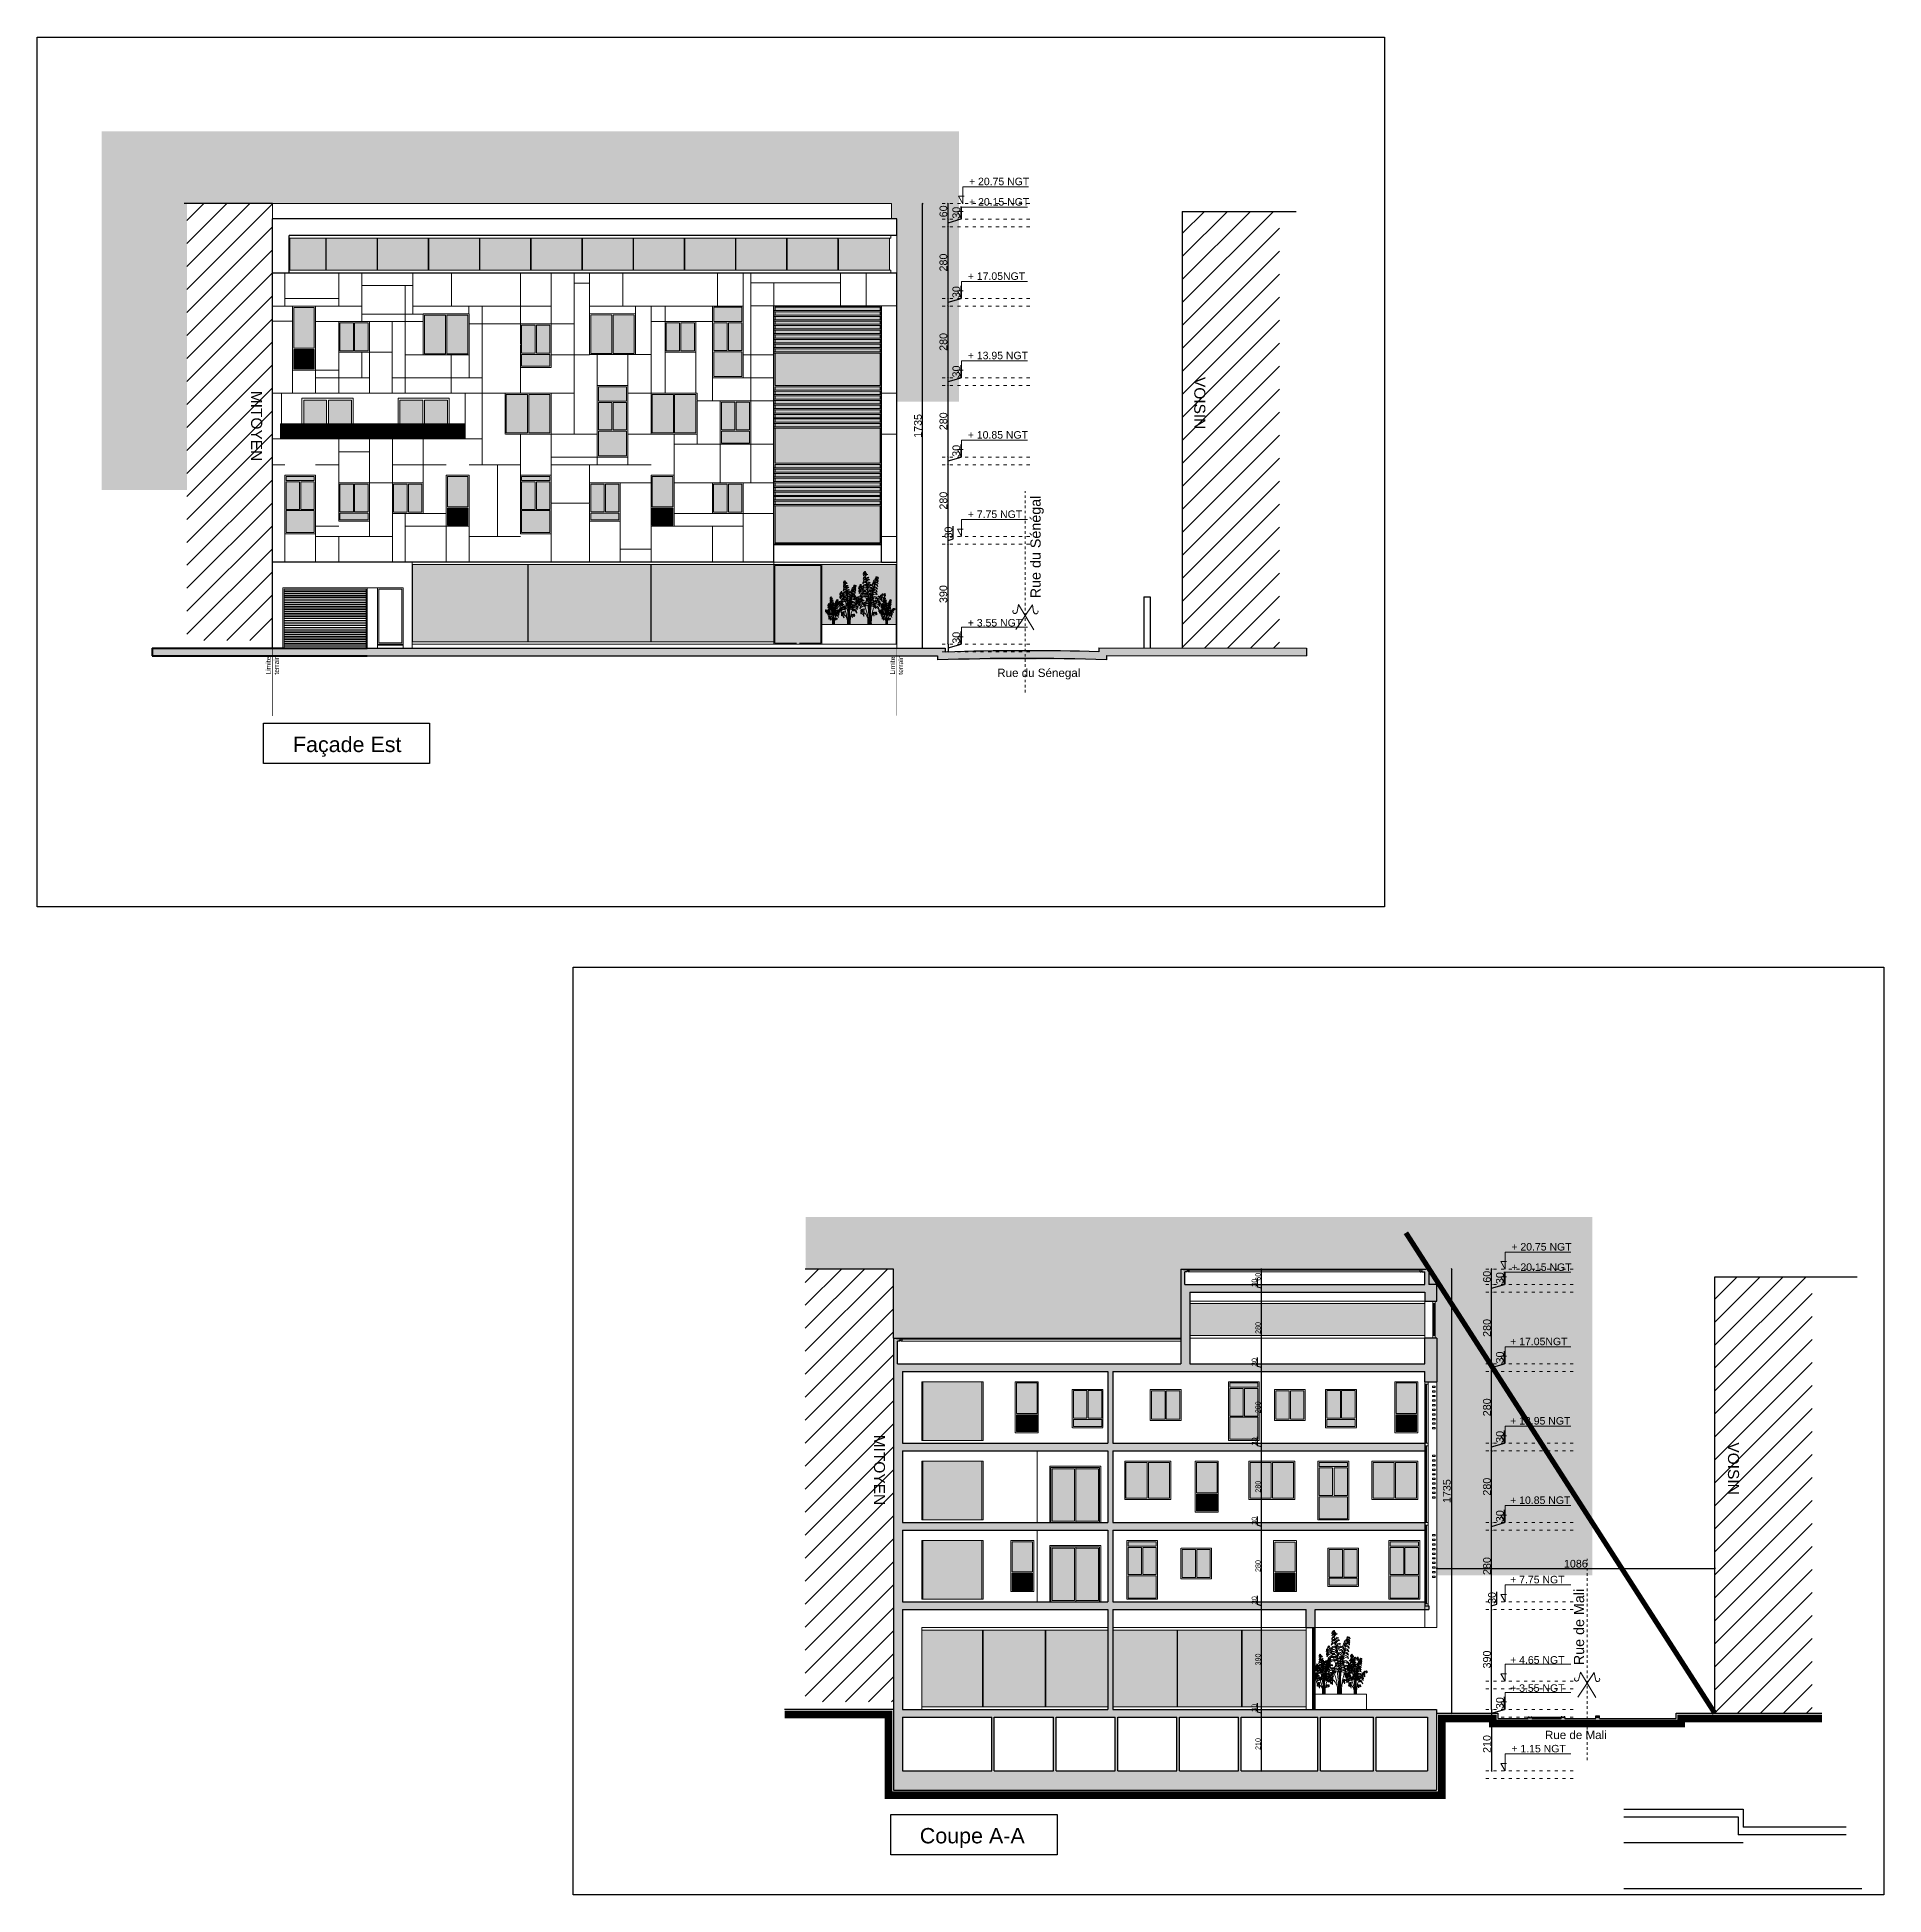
# Model space of a CAD drawing. Header units: millimetres. Extents: x 2804 to 3317, y 6834 to 7064.
# Drawn here: x 2888.1 to 2960.2, y 6985.9 to 7058.4 of the extents above; entities that cross this region are included whole.
import ezdxf

# ---------------------------------------------------------------- set-up
doc = ezdxf.new("R2010")
doc.units = ezdxf.units.MM
doc.header["$PDMODE"] = 1
for name, pattern in [('ACAD_ISO03W100', [30, 12, -18]), ('PHANTOM2', [1.25, 0.625, -0.125, 0.125, -0.125, 0.125, -0.125]), ('PK200', [0.6, 0.3, -0.3]), ('{ Tapered Dash }', [10, 4, -1, 1.5, -1, 1.5, -1])]:
    doc.linetypes.add(name, pattern=pattern)
for name, color, linetype, lineweight in [('cotatio', 255, 'Continuous', 13), ('cotation', 3, 'Continuous', 30), ('Legende', 7, 'Continuous', 30), ('Murs', 11, 'Continuous', 40), ('PORT-FEN', 2, 'Continuous', 0), ('PREMER PLAN', 82, 'Continuous', 0), ('structure grt', 150, 'Continuous', 0), ('TAXTE', 255, 'Continuous', 20), ('texte', 3, 'Continuous', 9), ('TopoAlt_T', 3, 'Continuous', 30), ('zin fenetre', 141, 'Continuous', 15), ('zin fenêtre2', 3, 'Continuous', 30), ('zin fin', 6, 'Continuous', 9), ('Zin inter', 80, 'ACAD_ISO03W100', 5), ('zin menuiserie', 150, 'Continuous', 5), ('Zin mur', 30, 'Continuous', 30), ('zin sanit', 150, 'Continuous', 5)]:
    doc.layers.add(name, color=color, linetype=linetype, lineweight=lineweight)
doc.layers.add('zin hatch mur', color=8, linetype='Continuous')
doc.layers.add('zin texte', color=33, linetype='Continuous')
doc.styles.add('ARIAL', font='arial.ttf')
doc.styles.get("Standard").update_dxf_attribs({"font": 'arial.ttf'})
doc.dimstyles.new('cotation 100', dxfattribs={"dimtxt": 0.2, "dimasz": 0.04, "dimexe": 0, "dimexo": 0, "dimgap": 0.03, "dimtad": 1, "dimdec": 0, "dimlfac": 100, "dimdsep": 46, "dimtxsty": 'ARIAL', "dimblk": 'OBLIQUE', "dimcen": 0.09, "dimse1": 1, "dimse2": 1, "dimclrd": 256, "dimclre": 256, "dimclrt": 256, "dimadec": 3, "dimazin": 2, "dimtfac": 1, "dimtdec": 0, "dimtofl": 0, "dimtmove": 1, "dimatfit": 3, "dimfxl": 0, "dimtolj": 1, "dimtzin": 0, "dimlwd": -1, "dimlwe": -1, "dimarcsym": 0})

msp = doc.modelspace()

# ---------------------------------------------------------------- texts
at = {"layer": 'structure grt', "ltscale": 0.5, "char_height": 0.2925, "width": 20.61948, "attachment_point": 1}
for s, insert in [('{\\C1;+ 20.75 NGT}', (2924.494, 7052.938)), ('{\\C1;+ 20.15 NGT}', (2924.494, 7052.143)), ('{\\C1;+ 17.05NGT}', (2924.447, 7049.241)), ('{\\C1;+ 13.95 NGT}', (2924.447, 7046.141)), ('{\\C1;+ 10.85 NGT}', (2924.447, 7043.041)), ('{\\C1;+ 7.75 NGT}', (2924.447, 7039.941)), ('{\\C1;+ 3.55 NGT}', (2924.446, 7035.703)), ('{\\C1;+ 20.75 NGT}', (2945.679, 7011.329)), ('{\\C1;+ 20.15 NGT}', (2945.679, 7010.534)), ('{\\C1;+ 17.05NGT}', (2945.632, 7007.632)), ('{\\C1;+ 13.95 NGT}', (2945.632, 7004.532)), ('{\\C1;+ 10.85 NGT}', (2945.632, 7001.432)), ('{\\C1;+ 7.75 NGT}', (2945.632, 6998.332)), ('{\\C1;+ 4.65 NGT}', (2945.631, 6995.194)), ('{\\C1;+ 3.55 NGT}', (2945.631, 6994.094)), ('{\\C1;+ 1.15 NGT}', (2945.679, 6991.729))]:
    msp.add_mtext(s, dxfattribs=dict(at, insert=insert))
at = {"layer": 'structure grt', "ltscale": 0.5, "char_height": 0.18984, "width": 13.38282, "attachment_point": 1, "rotation": 90}
for insert in [(2897.03, 7033.53), (2921.413, 7033.528)]:
    msp.add_mtext('{\\C1;Limite \\Pterrain}', dxfattribs=dict(at, insert=insert))
at = {"layer": 'TAXTE'}
for s, p in [('Rue du Sénégal', (2927.291, 7036.513)), ('Rue de Mali', (2948.52, 6994.843))]:
    msp.add_text(s, height=0.4, rotation=90, dxfattribs=at).set_placement(p)
at = {"layer": 'Zin mur', "char_height": 0.6, "attachment_point": 1}
for s, insert in [('Façade Est', (2898.085, 7031.105)), ('Coupe A-A', (2922.57, 6988.482))]:
    msp.add_mtext_dynamic_manual_height_columns(s, width=34.10317, gutter_width=12.5, heights=[0], dxfattribs=dict(at, insert=insert))
at = {"layer": 'zin texte', "char_height": 0.432, "attachment_point": 1, "rotation": 270}
for s, insert in [('MITOYEN', (2896.882, 7044.614)), ('VOISIN', (2933.724, 7045.155)), ('MITOYEN', (2921.212, 7003.843)), ('VOISIN', (2954.571, 7003.543))]:
    msp.add_mtext_dynamic_manual_height_columns(s, width=34.10317, gutter_width=12.5, heights=[0], dxfattribs=dict(at, insert=insert))
at = {"layer": 'zin texte', "char_height": 0.324, "attachment_point": 1}
for s, insert in [('Rue du Sénegal', (2925.595, 7033.763)), ('Rue de Mali', (2946.99, 6992.28))]:
    msp.add_mtext_dynamic_manual_height_columns(s, width=34.10317, gutter_width=12.5, heights=[0], dxfattribs=dict(at, insert=insert))

# ---------------------------------------------------------------- blocks, each defined once
blk = doc.blocks.new('BUIS2-EL')
at = {"color": 0, "linetype": 'ByBlock'}
blk.add_line((-0.203, 0.718), (-0.181, 0.703), dxfattribs=at)
for centre, radius, start, end in [((-0.173, 0.967), 0.0234, 68.5001, 208.6115), ((-0.159, 0.876), 0.0368, 43.6847, 192.4915), ((-0.137, 0.835), 0.0663, 85.7421, 150.4341), ((-0.153, 0.949), 0.0411, 106.1603, 170.9512), ((-0.165, 0.931), 0.0265, 59.668, 188.423), ((-0.14, 0.895), 0.0596, 100.4127, 147.6783), ((-2.444, 0.09), 2.45, 10.3718, 21.9389), ((-0.14, 0.986), 0.0247, 24.0368, 175.2038), ((-0.131, 0.932), 0.0654, 78.1749, 121.0657), ((-0.116, 0.939), 0.0386, 52.227, 157.1593), ((-0.102, 0.887), 0.083, 83.0677, 126.3186), ((-0.085, 0.913), 0.0485, 50.9154, 193.8024), ((-0.063, 0.878), 0.0734, 83.5691, 161.1487), ((-0.056, 0.844), 0.0589, 48.6916, 173.6596), ((-0.037, 0.794), 0.0965, 78.434, 143.9172), ((1.455, 0.153), 1.426, 148.4487, 163.1879), ((0.194, 0.853), 0.0265, 23.4908, 152.2458), ((0.22, 0.887), 0.0234, 32.3229, 172.4343), ((0.226, 0.861), 0.0411, 69.9831, 134.774), ((0.258, 0.883), 0.0247, 347.8597, 139.0266), ((0.234, 0.834), 0.0654, 41.9977, 84.8886), ((-0.285, 0.679), 0.0569, 46.5081, 177.702), ((-0.249, 0.593), 0.128, 88.2099, 136.0002), ((-0.263, 0.633), 0.0693, 45.3982, 188.2853), ((-0.236, 0.58), 0.105, 78.052, 155.6315), ((-0.242, 0.579), 0.0841, 42.5176, 167.4856), ((-0.222, 0.504), 0.138, 72.2599, 137.7432), ((-0.263, 0.726), 0.0445, 120.9496, 173.7809), ((-0.399, 0.813), 0.123, 318.1235, 336.607), ((-0.213, 0.525), 0.0868, 84.4259, 175.3339), ((-0.275, 0.747), 0.0202, 12.5265, 124.0418), ((-0.305, 0.671), 0.0954, 58.2072, 78.3611), ((-0.951, 0.109), 0.934, 33.6332, 44.5595), ((-0.219, 0.683), 0.053, 68.4883, 125.8552), ((-0.265, 0.546), 0.18, 71.366, 85.5056), ((-0.139, 0.513), 0.118, 35.9389, 144.6487), ((-0.139, 0.397), 0.209, 62.9404, 117.6472), ((-0.141, 0.628), 0.0846, 14.616, 155.4982), ((-0.148, 0.537), 0.144, 51.3462, 118.7679), ((-0.153, 0.765), 0.0624, 23.0229, 165.91), ((-0.149, 0.711), 0.0944, 55.6767, 133.2562), ((-0.141, 0.696), 0.0693, 23.0229, 165.91), ((-0.136, 0.636), 0.105, 55.6767, 133.2562), ((-0.151, 0.831), 0.0405, 28.2731, 177.08), ((-0.14, 0.782), 0.0729, 70.3305, 135.0226), ((-0.146, 0.623), 0.0368, 10.6845, 159.4913), ((-0.15, 0.577), 0.0663, 52.7419, 117.4339), ((-0.213, 0.525), 0.0868, 35.5782, 62.9493), ((-0.951, 0.109), 0.934, 22.7308, 32.041), ((-0.108, 0.563), 0.0368, 10.6845, 159.4913), ((-0.035, 0.804), 0.0624, 50.9154, 193.8024), ((-0.007, 0.759), 0.0944, 83.5691, 161.1487), ((-0.01, 0.74), 0.0693, 50.9154, 193.8024), ((0.022, 0.689), 0.105, 83.5691, 161.1487), ((0.02, 0.681), 0.0846, 61.3272, 202.2094), ((0.08, 0.613), 0.144, 98.0574, 165.4792), ((0.074, 0.581), 0.118, 141.866, 179.4677), ((0.09, 0.54), 0.141, 129.6209, 162.333), ((0.007, 0.583), 0.0846, 347.8896, 119.321), ((-0.053, 0.515), 0.144, 27.2397, 82.5908), ((0.018, 0.565), 0.0354, 50.7346, 141.3338), ((0.016, 0.531), 0.0626, 70.9842, 114.3323), ((0.042, 0.644), 0.0693, 346.8458, 129.7328), ((0.011, 0.594), 0.105, 19.4995, 97.079), ((0.07, 0.697), 0.0624, 346.8458, 129.7328), ((0.042, 0.651), 0.0944, 19.4995, 97.079), ((0.051, 0.576), 0.0202, 63.2426, 174.7578), ((0.091, 0.504), 0.0954, 108.9232, 129.0771), ((0.061, 0.565), 0.0202, 63.2426, 174.7578), ((1.269, 0.299), 1.254, 166.8337, 167.0764), ((0.059, 0.583), 0.0111, 1.5455, 170.8062), ((0.121, 0.749), 0.0405, 7.5075, 156.3144), ((0.114, 0.698), 0.0729, 49.565, 114.257), ((0.168, 0.532), 0.0846, 25.15, 156.8281), ((0.177, 0.441), 0.144, 61.8802, 125.433), ((0.141, 0.783), 0.0368, 7.5075, 156.3144), ((0.135, 0.737), 0.0663, 49.565, 114.257), ((0.174, 0.602), 0.0693, 14.7382, 157.6252), ((0.17, 0.543), 0.105, 47.392, 124.9715), ((0.171, 0.798), 0.0558, 50.9567, 142.0458), ((0.179, 0.727), 0.118, 76.6833, 116.3191), ((0.188, 0.659), 0.0624, 14.7382, 157.6252), ((0.185, 0.605), 0.0944, 47.392, 124.9715), ((0.205, 0.714), 0.0589, 12.5144, 137.4824), ((0.191, 0.662), 0.0965, 42.2568, 107.7401), ((0.193, 0.81), 0.0596, 64.2355, 111.5012), ((0.223, 0.769), 0.0485, 14.7382, 157.6252), ((0.22, 0.728), 0.0734, 47.392, 124.9715), ((0.226, 0.787), 0.0574, 29.2779, 110.3739), ((0.433, 1.353), 0.56, 246.003, 253.6488), ((0.238, 0.831), 0.0386, 16.0498, 120.9822), ((0.219, 0.781), 0.083, 46.8905, 90.1414), ((0.412, 0.553), 0.0359, 26.1398, 137.0714), ((0.48, 0.573), 0.0202, 27.5898, 139.1051), ((0.47, 0.491), 0.0954, 73.2705, 93.4244), ((-0.429, 0.512), 0.0445, 149.3181, 202.1493), ((-0.59, 0.524), 0.123, 346.4919, 4.9755), ((-0.413, 0.472), 0.0569, 46.5081, 177.702), ((-0.378, 0.385), 0.128, 88.2099, 136.0002), ((-0.45, 0.525), 0.0202, 40.8949, 152.4102), ((-0.44, 0.443), 0.0954, 86.5756, 106.7295), ((-0.529, 0.055), 0.484, 354.7797, 82.6513), ((-0.358, 0.437), 0.0693, 45.3982, 188.2853), ((-0.331, 0.383), 0.105, 78.052, 155.6315), ((-0.304, 0.387), 0.0841, 42.5176, 167.4856), ((-0.284, 0.313), 0.138, 72.2599, 137.7432), ((-0.341, 0.505), 0.0336, 20.4187, 166.5772), ((-0.338, 0.451), 0.072, 67.0062, 119.9897), ((-0.259, 0.35), 0.0846, 36.9913, 177.8734), ((-0.232, 0.263), 0.144, 73.7215, 141.1432), ((-0.27, 0.451), 0.053, 30.5815, 138.8563), ((-0.283, 0.308), 0.18, 70.9311, 98.5068), ((-0.216, 0.298), 0.0868, 35.5782, 175.3339), ((-0.192, 0.211), 0.145, 71.2702, 139.6419), ((-0.189, 0.438), 0.145, 71.2702, 139.6419), ((-0.186, 0.435), 0.118, 55.5261, 145.4817), ((-0.25, 0.27), 0.0247, 76.963, 228.1299), ((-0.201, 0.245), 0.0654, 131.101, 173.9918), ((-0.146, 0.326), 0.209, 82.5276, 122.1155), ((-0.205, 0.439), 0.0368, 23.6856, 172.4925), ((-0.199, 0.394), 0.0663, 65.743, 130.435), ((-0.19, 0.269), 0.0386, 105.1531, 210.0855), ((-0.141, 0.248), 0.083, 135.9938, 179.2447), ((-0.162, 0.397), 0.0301, 47.2752, 171.5055), ((-0.166, 0.377), 0.0353, 25.6252, 136.9856), ((-0.148, 0.267), 0.0388, 103.8415, 246.7285), ((-0.083, 0.286), 0.118, 32.6241, 141.3338), ((-0.09, 0.169), 0.209, 59.6255, 114.3323), ((-0.114, 0.264), 0.0588, 136.4952, 214.0748), ((-0.07, 0.347), 0.101, 28.1379, 145.8199), ((-0.076, 0.233), 0.188, 59.6255, 114.3323), ((-0.128, 0.359), 0.02, 144.0136, 210.1665), ((-0.123, 0.342), 0.0233, 49.8772, 162.7523), ((-0.112, 0.517), 0.0663, 52.7419, 117.4339), ((-0.162, 0.397), 0.0301, 353.5292, 28.4174), ((-0.085, 0.52), 0.0368, 10.6845, 159.4913), ((-0.089, 0.474), 0.0663, 52.7419, 117.4339), ((-0.128, 0.359), 0.02, 2.463, 58.8373), ((-0.046, 0.4), 0.0825, 32.6241, 141.3338), ((-0.051, 0.318), 0.146, 59.6255, 114.3323), ((-0.032, 0.441), 0.0707, 32.6241, 141.3338), ((-0.035, 0.371), 0.125, 59.6255, 114.3323), ((-0.951, 0.109), 0.934, 21.2426, 22.0818), ((-0.951, 0.109), 0.934, 18.2923, 19.4747), ((-0.951, 0.109), 0.934, 353.9769, 16.5621), ((-0.007, 0.495), 0.0448, 24.4979, 146.9087), ((-0.013, 0.427), 0.0978, 62.0339, 109.3727), ((0.001, 0.526), 0.0472, 32.6241, 141.3338), ((-0.002, 0.479), 0.0834, 59.6255, 114.3323), ((-2.444, 0.09), 2.45, 9.906, 10.1779), ((-2.444, 0.09), 2.45, 9.1499, 9.5346), ((-2.444, 0.09), 2.45, 8.0523, 8.7235), ((-2.444, 0.09), 2.45, 6.7654, 7.5041), ((-2.444, 0.09), 2.45, 358.1531, 6.3649), ((1.269, 0.299), 1.254, 167.527, 183.2337), ((0.096, 0.263), 0.118, 24.3555, 133.0653), ((0.074, 0.149), 0.209, 51.357, 106.0638), ((0.091, 0.317), 0.106, 24.3555, 133.0653), ((0.07, 0.214), 0.188, 51.357, 106.0638), ((0.073, 0.378), 0.0825, 18.2828, 126.9925), ((0.011, 0.179), 0.266, 58.0112, 87.2641), ((0.076, 0.427), 0.0707, 24.3555, 133.0653), ((0.062, 0.359), 0.125, 51.357, 106.0638), ((1.455, 0.153), 1.426, 171.8589, 185.7198), ((0.074, 0.471), 0.0589, 24.3555, 133.0653), ((0.062, 0.413), 0.104, 51.357, 106.0638), ((0.067, 0.514), 0.0456, 19.9895, 126.0792), ((0.047, 0.448), 0.104, 52.4915, 93.5771), ((0.101, 0.493), 0.0954, 108.9232, 129.0771), ((1.455, 0.153), 1.426, 169.9983, 171.2795), ((1.455, 0.153), 1.426, 168.3834, 169.3671), ((0.591, 0.056), 0.534, 147.1691, 184.8369), ((1.455, 0.153), 1.426, 166.5994, 167.5651), ((0.052, 0.542), 0.0445, 13.5034, 66.3347), ((0.176, 0.646), 0.123, 210.6773, 229.1608), ((1.455, 0.153), 1.426, 165.2304, 166.0157), ((1.455, 0.153), 1.426, 164.0715, 164.7125), ((0.163, 0.44), 0.0978, 48.0473, 124.0566), ((0.147, 0.39), 0.0301, 168.9446, 194.4798), ((0.151, 0.345), 0.168, 71.4489, 101.4296), ((0.151, 0.37), 0.0353, 138.4927, 159.9599), ((0.147, 0.39), 0.0301, 122.0424, 122.9399), ((0.187, 0.412), 0.053, 41.1437, 149.4185), ((0.2, 0.268), 0.18, 81.4932, 109.0689), ((0.153, 0.136), 0.209, 91.8896, 93.2656), ((0.147, 0.39), 0.0301, 8.4945, 96.0523), ((0.151, 0.37), 0.0353, 43.0144, 93.6211), ((0.591, 0.056), 0.534, 143.0788, 144.6454), ((0.2, 0.242), 0.118, 11.5573, 105.4123), ((0.591, 0.056), 0.534, 100.0111, 141.7818), ((0.245, 0.344), 0.0846, 2.1266, 143.0087), ((0.217, 0.257), 0.144, 38.8568, 106.2785), ((0.153, 0.136), 0.209, 38.5588, 81.4224), ((0.228, 0.474), 0.0368, 7.5075, 156.3144), ((0.221, 0.429), 0.0663, 49.565, 114.257), ((0.276, 0.397), 0.0693, 351.7147, 134.6018), ((0.249, 0.344), 0.105, 24.3685, 101.948), ((0.291, 0.486), 0.0574, 42.0299, 123.1259), ((0.369, 1.084), 0.56, 258.755, 266.4008), ((0.326, 0.422), 0.0841, 12.5144, 137.4824), ((0.306, 0.348), 0.138, 42.2568, 107.7401), ((0.345, 0.47), 0.0558, 10.358, 101.4471), ((0.305, 0.411), 0.118, 36.0847, 75.7205), ((0.363, 0.544), 0.0247, 10.241, 161.4079), ((0.359, 0.49), 0.0654, 64.379, 107.2699), ((0.402, 0.482), 0.0974, 63.9268, 99.2843), ((0.36, 0.518), 0.0411, 343.8351, 48.6259), ((0.386, 0.525), 0.0234, 306.1748, 86.2862), ((0.455, 0.55), 0.0215, 312.3886, 118.4875), ((0.441, 0.541), 0.0288, 347.5765, 83.2995), ((0.621, 0.572), 0.123, 175.0245, 193.5081), ((0.46, 0.56), 0.0445, 337.8507, 30.6819), ((-0.254, 0.232), 0.0234, 121.4262, 261.5376), ((-0.228, 0.237), 0.0411, 159.0864, 223.8773), ((-0.259, 0.018), 0.234, 8.4073, 91.7387), ((-0.213, 0.225), 0.0265, 112.5941, 241.3491), ((-0.17, 0.223), 0.0596, 153.3388, 200.6045), ((-0.159, 0.195), 0.0368, 96.6108, 245.4177), ((-0.113, 0.188), 0.0663, 138.6682, 203.3603), ((0.216, 0.033), 0.202, 87.9392, 186.0875), ((0.099, 0.208), 0.0247, 10.241, 161.4079), ((0.095, 0.153), 0.0654, 64.379, 107.2699), ((0.138, 0.205), 0.0359, 26.1398, 137.0714), ((0.128, 0.134), 0.0974, 63.9268, 99.2843), ((0.122, 0.189), 0.0234, 306.1748, 86.2862), ((0.096, 0.181), 0.0411, 343.8351, 48.6259), ((0.181, 0.202), 0.0215, 312.3886, 118.4875), ((0.167, 0.193), 0.0288, 347.5765, 83.2995), ((0.206, 0.225), 0.0202, 27.5898, 139.1051), ((0.196, 0.143), 0.0954, 73.2705, 93.4244), ((0.346, 0.224), 0.123, 175.0245, 193.5081), ((0.186, 0.212), 0.0445, 337.8507, 30.6819)]:
    blk.add_arc(centre, radius, start, end, dxfattribs=at)
blk = doc.blocks.new('PLANT1CO')
at = {"xscale": 45, "yscale": 75, "zscale": 45}
blk.add_blockref('BUIS2-EL', (-2.6, -0.8), dxfattribs=at)
blk = doc.blocks.new('_Oblique')
at = {"color": 0, "linetype": 'ByBlock', "lineweight": -2}
blk.add_line((-0.5, -0.5), (0.5, 0.5), dxfattribs=at)
blk = doc.blocks.new('*D634')
at = {"layer": 'cotation', "transparency": 16777216}
blk.add_line((2944.908, 6993.114), (2944.908, 6997.014), dxfattribs=at)
at = {"layer": 'Defpoints', "color": 0, "transparency": 16777216}
for p in [(2944.908, 6997.014), (2948.097, 6997.014), (2948.097, 6993.114)]:
    blk.add_point(p, dxfattribs=at)
at = {"layer": 'cotation', "transparency": 16777216, "xscale": 0.04, "yscale": 0.04, "zscale": 0.04}
for p, rotation in [((2944.908, 6997.014), 90), ((2944.908, 6993.114), 270)]:
    blk.add_blockref('_Oblique', p, dxfattribs=dict(at, rotation=rotation))
at = {"layer": 'cotation', "transparency": 16777216, "insert": (2944.724, 6995.064), "char_height": 0.3, "attachment_point": 5, "rotation": 90, "style": 'ARIAL'}
blk.add_mtext('\\A1;390', dxfattribs=at)
blk = doc.blocks.new('*D635')
at = {"layer": 'cotation', "transparency": 16777216}
for p, q in [((2945.106, 6997.223), (2945.106, 6997.712)), ((2944.908, 6997.014), (2944.908, 6997.314)), ((2944.908, 6997.164), (2945.106, 6997.223))]:
    blk.add_line(p, q, dxfattribs=at)
at = {"layer": 'Defpoints', "color": 0, "transparency": 16777216}
for p in [(2944.908, 6997.314), (2944.908, 6997.314), (2948.097, 6997.014)]:
    blk.add_point(p, dxfattribs=at)
at = {"layer": 'cotation', "transparency": 16777216, "xscale": 0.04, "yscale": 0.04, "zscale": 0.04}
for p, rotation in [((2944.908, 6997.314), 90), ((2944.908, 6997.014), 270)]:
    blk.add_blockref('_Oblique', p, dxfattribs=dict(at, rotation=rotation))
at = {"layer": 'cotation', "transparency": 16777216, "insert": (2944.923, 6997.468), "char_height": 0.3, "attachment_point": 5, "rotation": 90, "style": 'ARIAL'}
blk.add_mtext('\\A1;30', dxfattribs=at)
blk = doc.blocks.new('*D636')
at = {"layer": 'cotation', "transparency": 16777216}
blk.add_line((2944.908, 6997.314), (2944.908, 7000.114), dxfattribs=at)
at = {"layer": 'Defpoints', "color": 0, "transparency": 16777216}
for p in [(2944.908, 7000.114), (2944.908, 7000.114), (2944.908, 6997.314)]:
    blk.add_point(p, dxfattribs=at)
at = {"layer": 'cotation', "transparency": 16777216, "xscale": 0.04, "yscale": 0.04, "zscale": 0.04}
for p, rotation in [((2944.908, 7000.114), 90), ((2944.908, 6997.314), 270)]:
    blk.add_blockref('_Oblique', p, dxfattribs=dict(at, rotation=rotation))
at = {"layer": 'cotation', "transparency": 16777216, "insert": (2944.724, 6998.714), "char_height": 0.3, "attachment_point": 5, "rotation": 90, "style": 'ARIAL'}
blk.add_mtext('\\A1;280', dxfattribs=at)
blk = doc.blocks.new('*D637')
at = {"layer": 'cotation', "transparency": 16777216}
for p, q in [((2944.908, 7000.264), (2945.412, 7000.415)), ((2944.908, 7000.114), (2944.908, 7000.414)), ((2945.412, 7000.415), (2945.412, 7000.904))]:
    blk.add_line(p, q, dxfattribs=at)
at = {"layer": 'Defpoints', "color": 0, "transparency": 16777216}
for p in [(2944.908, 7000.414), (2944.908, 7000.414), (2944.908, 7000.114)]:
    blk.add_point(p, dxfattribs=at)
at = {"layer": 'cotation', "transparency": 16777216, "xscale": 0.04, "yscale": 0.04, "zscale": 0.04}
for p, rotation in [((2944.908, 7000.414), 90), ((2944.908, 7000.114), 270)]:
    blk.add_blockref('_Oblique', p, dxfattribs=dict(at, rotation=rotation))
at = {"layer": 'cotation', "transparency": 16777216, "insert": (2945.229, 7000.66), "char_height": 0.3, "attachment_point": 5, "rotation": 90, "style": 'ARIAL'}
blk.add_mtext('\\A1;30', dxfattribs=at)
blk = doc.blocks.new('*D638')
at = {"layer": 'cotation', "transparency": 16777216}
blk.add_line((2944.908, 7000.414), (2944.908, 7003.214), dxfattribs=at)
at = {"layer": 'Defpoints', "color": 0, "transparency": 16777216}
for p in [(2944.908, 7003.214), (2944.908, 7003.214), (2944.908, 7000.414)]:
    blk.add_point(p, dxfattribs=at)
at = {"layer": 'cotation', "transparency": 16777216, "xscale": 0.04, "yscale": 0.04, "zscale": 0.04}
for p, rotation in [((2944.908, 7003.214), 90), ((2944.908, 7000.414), 270)]:
    blk.add_blockref('_Oblique', p, dxfattribs=dict(at, rotation=rotation))
at = {"layer": 'cotation', "transparency": 16777216, "insert": (2944.724, 7001.814), "char_height": 0.3, "attachment_point": 5, "rotation": 90, "style": 'ARIAL'}
blk.add_mtext('\\A1;280', dxfattribs=at)
blk = doc.blocks.new('*D639')
at = {"layer": 'cotation', "transparency": 16777216}
for p, q in [((2945.412, 7003.515), (2945.412, 7004.004)), ((2944.908, 7003.364), (2945.412, 7003.515)), ((2944.908, 7003.214), (2944.908, 7003.514))]:
    blk.add_line(p, q, dxfattribs=at)
at = {"layer": 'Defpoints', "color": 0, "transparency": 16777216}
for p in [(2944.908, 7003.514), (2944.908, 7003.514), (2944.908, 7003.214)]:
    blk.add_point(p, dxfattribs=at)
at = {"layer": 'cotation', "transparency": 16777216, "xscale": 0.04, "yscale": 0.04, "zscale": 0.04}
for p, rotation in [((2944.908, 7003.514), 90), ((2944.908, 7003.214), 270)]:
    blk.add_blockref('_Oblique', p, dxfattribs=dict(at, rotation=rotation))
at = {"layer": 'cotation', "transparency": 16777216, "insert": (2945.229, 7003.76), "char_height": 0.3, "attachment_point": 5, "rotation": 90, "style": 'ARIAL'}
blk.add_mtext('\\A1;30', dxfattribs=at)
blk = doc.blocks.new('*D640')
at = {"layer": 'cotation', "transparency": 16777216}
blk.add_line((2944.908, 7003.514), (2944.908, 7006.314), dxfattribs=at)
at = {"layer": 'Defpoints', "color": 0, "transparency": 16777216}
for p in [(2944.908, 7006.314), (2944.908, 7006.314), (2944.908, 7003.514)]:
    blk.add_point(p, dxfattribs=at)
at = {"layer": 'cotation', "transparency": 16777216, "xscale": 0.04, "yscale": 0.04, "zscale": 0.04}
for p, rotation in [((2944.908, 7006.314), 90), ((2944.908, 7003.514), 270)]:
    blk.add_blockref('_Oblique', p, dxfattribs=dict(at, rotation=rotation))
at = {"layer": 'cotation', "transparency": 16777216, "insert": (2944.724, 7004.914), "char_height": 0.3, "attachment_point": 5, "rotation": 90, "style": 'ARIAL'}
blk.add_mtext('\\A1;280', dxfattribs=at)
blk = doc.blocks.new('*D641')
at = {"layer": 'cotation', "transparency": 16777216}
for p, q in [((2945.412, 7006.615), (2945.412, 7007.104)), ((2944.908, 7006.464), (2945.412, 7006.615)), ((2944.908, 7006.314), (2944.908, 7006.614))]:
    blk.add_line(p, q, dxfattribs=at)
at = {"layer": 'Defpoints', "color": 0, "transparency": 16777216}
for p in [(2944.908, 7006.614), (2944.908, 7006.614), (2944.908, 7006.314)]:
    blk.add_point(p, dxfattribs=at)
at = {"layer": 'cotation', "transparency": 16777216, "xscale": 0.04, "yscale": 0.04, "zscale": 0.04}
for p, rotation in [((2944.908, 7006.614), 90), ((2944.908, 7006.314), 270)]:
    blk.add_blockref('_Oblique', p, dxfattribs=dict(at, rotation=rotation))
at = {"layer": 'cotation', "transparency": 16777216, "insert": (2945.229, 7006.86), "char_height": 0.3, "attachment_point": 5, "rotation": 90, "style": 'ARIAL'}
blk.add_mtext('\\A1;30', dxfattribs=at)
blk = doc.blocks.new('*D643')
at = {"layer": 'cotation', "transparency": 16777216}
blk.add_line((2944.908, 7006.614), (2944.908, 7009.414), dxfattribs=at)
at = {"layer": 'Defpoints', "color": 0, "transparency": 16777216}
for p in [(2944.908, 7009.414), (2944.908, 7009.414), (2944.908, 7006.614)]:
    blk.add_point(p, dxfattribs=at)
at = {"layer": 'cotation', "transparency": 16777216, "xscale": 0.04, "yscale": 0.04, "zscale": 0.04}
for p, rotation in [((2944.908, 7009.414), 90), ((2944.908, 7006.614), 270)]:
    blk.add_blockref('_Oblique', p, dxfattribs=dict(at, rotation=rotation))
at = {"layer": 'cotation', "transparency": 16777216, "insert": (2944.724, 7008.014), "char_height": 0.3, "attachment_point": 5, "rotation": 90, "style": 'ARIAL'}
blk.add_mtext('\\A1;280', dxfattribs=at)
blk = doc.blocks.new('*D644')
at = {"layer": 'cotation', "transparency": 16777216}
for p, q in [((2944.908, 7009.564), (2945.412, 7009.715)), ((2944.908, 7009.414), (2944.908, 7009.714)), ((2945.412, 7009.715), (2945.412, 7010.204))]:
    blk.add_line(p, q, dxfattribs=at)
at = {"layer": 'Defpoints', "color": 0, "transparency": 16777216}
for p in [(2944.908, 7009.714), (2944.908, 7009.714), (2944.908, 7009.414)]:
    blk.add_point(p, dxfattribs=at)
at = {"layer": 'cotation', "transparency": 16777216, "xscale": 0.04, "yscale": 0.04, "zscale": 0.04}
for p, rotation in [((2944.908, 7009.714), 90), ((2944.908, 7009.414), 270)]:
    blk.add_blockref('_Oblique', p, dxfattribs=dict(at, rotation=rotation))
at = {"layer": 'cotation', "transparency": 16777216, "insert": (2945.229, 7009.96), "char_height": 0.3, "attachment_point": 5, "rotation": 90, "style": 'ARIAL'}
blk.add_mtext('\\A1;30', dxfattribs=at)
blk = doc.blocks.new('*D645')
at = {"layer": 'cotation', "transparency": 16777216}
blk.add_line((2944.908, 7009.714), (2944.908, 7010.314), dxfattribs=at)
at = {"layer": 'Defpoints', "color": 0, "transparency": 16777216}
for p in [(2944.567, 7010.314), (2944.908, 7010.314), (2944.908, 7009.714)]:
    blk.add_point(p, dxfattribs=at)
at = {"layer": 'cotation', "transparency": 16777216, "xscale": 0.04, "yscale": 0.04, "zscale": 0.04}
for p, rotation in [((2944.908, 7010.314), 90), ((2944.908, 7009.714), 270)]:
    blk.add_blockref('_Oblique', p, dxfattribs=dict(at, rotation=rotation))
at = {"layer": 'cotation', "transparency": 16777216, "insert": (2944.724, 7010.014), "char_height": 0.3, "attachment_point": 5, "rotation": 90, "style": 'ARIAL'}
blk.add_mtext('\\A1;60', dxfattribs=at)
blk = doc.blocks.new('*D646')
at = {"layer": 'cotation', "transparency": 16777216}
for p, q in [((2944.908, 6992.964), (2945.412, 6993.115)), ((2944.908, 6993.114), (2944.908, 6992.814)), ((2945.412, 6993.115), (2945.412, 6993.604))]:
    blk.add_line(p, q, dxfattribs=at)
at = {"layer": 'Defpoints', "color": 0, "transparency": 16777216}
for p in [(2944.908, 6993.114), (2944.908, 6992.814), (2944.908, 6992.814)]:
    blk.add_point(p, dxfattribs=at)
at = {"layer": 'cotation', "transparency": 16777216, "xscale": 0.04, "yscale": 0.04, "zscale": 0.04}
for p, rotation in [((2944.908, 6993.114), 90), ((2944.908, 6992.814), 270)]:
    blk.add_blockref('_Oblique', p, dxfattribs=dict(at, rotation=rotation))
at = {"layer": 'cotation', "transparency": 16777216, "insert": (2945.229, 6993.36), "char_height": 0.3, "attachment_point": 5, "rotation": 90, "style": 'ARIAL'}
blk.add_mtext('\\A1;30', dxfattribs=at)
blk = doc.blocks.new('*D647')
at = {"layer": 'cotation', "transparency": 16777216}
blk.add_line((2944.908, 6992.814), (2944.908, 6990.714), dxfattribs=at)
at = {"layer": 'Defpoints', "color": 0, "transparency": 16777216}
for p in [(2944.908, 6992.814), (2944.908, 6990.714), (2944.908, 6990.714)]:
    blk.add_point(p, dxfattribs=at)
at = {"layer": 'cotation', "transparency": 16777216, "xscale": 0.04, "yscale": 0.04, "zscale": 0.04}
for p, rotation in [((2944.908, 6992.814), 90), ((2944.908, 6990.714), 270)]:
    blk.add_blockref('_Oblique', p, dxfattribs=dict(at, rotation=rotation))
at = {"layer": 'cotation', "transparency": 16777216, "insert": (2944.724, 6991.764), "char_height": 0.3, "attachment_point": 5, "rotation": 90, "style": 'ARIAL'}
blk.add_mtext('\\A1;210', dxfattribs=at)
blk = doc.blocks.new('*D648')
at = {"layer": 'cotation', "transparency": 16777216}
blk.add_line((2923.676, 7034.725), (2923.676, 7038.625), dxfattribs=at)
at = {"layer": 'Defpoints', "color": 0, "transparency": 16777216}
for p in [(2923.676, 7038.625), (2926.865, 7038.625), (2926.865, 7034.725)]:
    blk.add_point(p, dxfattribs=at)
at = {"layer": 'cotation', "transparency": 16777216, "xscale": 0.04, "yscale": 0.04, "zscale": 0.04}
for p, rotation in [((2923.676, 7038.625), 90), ((2923.676, 7034.725), 270)]:
    blk.add_blockref('_Oblique', p, dxfattribs=dict(at, rotation=rotation))
at = {"layer": 'cotation', "transparency": 16777216, "insert": (2923.492, 7036.675), "char_height": 0.3, "attachment_point": 5, "rotation": 90, "style": 'ARIAL'}
blk.add_mtext('\\A1;390', dxfattribs=at)
blk = doc.blocks.new('*D649')
at = {"layer": 'cotation', "transparency": 16777216}
for p, q in [((2923.676, 7038.625), (2923.676, 7038.925)), ((2923.676, 7038.775), (2923.874, 7038.835)), ((2923.874, 7038.835), (2923.874, 7039.323))]:
    blk.add_line(p, q, dxfattribs=at)
at = {"layer": 'Defpoints', "color": 0, "transparency": 16777216}
for p in [(2923.676, 7038.925), (2923.676, 7038.925), (2926.865, 7038.625)]:
    blk.add_point(p, dxfattribs=at)
at = {"layer": 'cotation', "transparency": 16777216, "xscale": 0.04, "yscale": 0.04, "zscale": 0.04}
for p, rotation in [((2923.676, 7038.925), 90), ((2923.676, 7038.625), 270)]:
    blk.add_blockref('_Oblique', p, dxfattribs=dict(at, rotation=rotation))
at = {"layer": 'cotation', "transparency": 16777216, "insert": (2923.691, 7039.079), "char_height": 0.3, "attachment_point": 5, "rotation": 90, "style": 'ARIAL'}
blk.add_mtext('\\A1;30', dxfattribs=at)
blk = doc.blocks.new('*D650')
at = {"layer": 'cotation', "transparency": 16777216}
blk.add_line((2923.676, 7038.925), (2923.676, 7041.725), dxfattribs=at)
at = {"layer": 'Defpoints', "color": 0, "transparency": 16777216}
for p in [(2923.676, 7041.725), (2923.676, 7041.725), (2923.676, 7038.925)]:
    blk.add_point(p, dxfattribs=at)
at = {"layer": 'cotation', "transparency": 16777216, "xscale": 0.04, "yscale": 0.04, "zscale": 0.04}
for p, rotation in [((2923.676, 7041.725), 90), ((2923.676, 7038.925), 270)]:
    blk.add_blockref('_Oblique', p, dxfattribs=dict(at, rotation=rotation))
at = {"layer": 'cotation', "transparency": 16777216, "insert": (2923.493, 7040.325), "char_height": 0.3, "attachment_point": 5, "rotation": 90, "style": 'ARIAL'}
blk.add_mtext('\\A1;280', dxfattribs=at)
blk = doc.blocks.new('*D651')
at = {"layer": 'cotation', "transparency": 16777216}
for p, q in [((2924.181, 7042.026), (2924.181, 7042.515)), ((2923.676, 7041.875), (2924.181, 7042.026)), ((2923.676, 7041.725), (2923.676, 7042.025))]:
    blk.add_line(p, q, dxfattribs=at)
at = {"layer": 'Defpoints', "color": 0, "transparency": 16777216}
for p in [(2923.676, 7042.025), (2923.676, 7042.025), (2923.676, 7041.725)]:
    blk.add_point(p, dxfattribs=at)
at = {"layer": 'cotation', "transparency": 16777216, "xscale": 0.04, "yscale": 0.04, "zscale": 0.04}
for p, rotation in [((2923.676, 7042.025), 90), ((2923.676, 7041.725), 270)]:
    blk.add_blockref('_Oblique', p, dxfattribs=dict(at, rotation=rotation))
at = {"layer": 'cotation', "transparency": 16777216, "insert": (2923.997, 7042.271), "char_height": 0.3, "attachment_point": 5, "rotation": 90, "style": 'ARIAL'}
blk.add_mtext('\\A1;30', dxfattribs=at)
blk = doc.blocks.new('*D652')
at = {"layer": 'cotation', "transparency": 16777216}
blk.add_line((2923.676, 7042.025), (2923.676, 7044.825), dxfattribs=at)
at = {"layer": 'Defpoints', "color": 0, "transparency": 16777216}
for p in [(2923.676, 7044.825), (2923.676, 7044.825), (2923.676, 7042.025)]:
    blk.add_point(p, dxfattribs=at)
at = {"layer": 'cotation', "transparency": 16777216, "xscale": 0.04, "yscale": 0.04, "zscale": 0.04}
for p, rotation in [((2923.676, 7044.825), 90), ((2923.676, 7042.025), 270)]:
    blk.add_blockref('_Oblique', p, dxfattribs=dict(at, rotation=rotation))
at = {"layer": 'cotation', "transparency": 16777216, "insert": (2923.493, 7043.425), "char_height": 0.3, "attachment_point": 5, "rotation": 90, "style": 'ARIAL'}
blk.add_mtext('\\A1;280', dxfattribs=at)
blk = doc.blocks.new('*D653')
at = {"layer": 'cotation', "transparency": 16777216}
for p, q in [((2924.181, 7045.126), (2924.181, 7045.615)), ((2923.676, 7044.975), (2924.181, 7045.126)), ((2923.676, 7044.825), (2923.676, 7045.125))]:
    blk.add_line(p, q, dxfattribs=at)
at = {"layer": 'Defpoints', "color": 0, "transparency": 16777216}
for p in [(2923.676, 7045.125), (2923.676, 7045.125), (2923.676, 7044.825)]:
    blk.add_point(p, dxfattribs=at)
at = {"layer": 'cotation', "transparency": 16777216, "xscale": 0.04, "yscale": 0.04, "zscale": 0.04}
for p, rotation in [((2923.676, 7045.125), 90), ((2923.676, 7044.825), 270)]:
    blk.add_blockref('_Oblique', p, dxfattribs=dict(at, rotation=rotation))
at = {"layer": 'cotation', "transparency": 16777216, "insert": (2923.997, 7045.371), "char_height": 0.3, "attachment_point": 5, "rotation": 90, "style": 'ARIAL'}
blk.add_mtext('\\A1;30', dxfattribs=at)
blk = doc.blocks.new('*D654')
at = {"layer": 'cotation', "transparency": 16777216}
blk.add_line((2923.676, 7045.125), (2923.676, 7047.925), dxfattribs=at)
at = {"layer": 'Defpoints', "color": 0, "transparency": 16777216}
for p in [(2923.676, 7047.925), (2923.676, 7047.925), (2923.676, 7045.125)]:
    blk.add_point(p, dxfattribs=at)
at = {"layer": 'cotation', "transparency": 16777216, "xscale": 0.04, "yscale": 0.04, "zscale": 0.04}
for p, rotation in [((2923.676, 7047.925), 90), ((2923.676, 7045.125), 270)]:
    blk.add_blockref('_Oblique', p, dxfattribs=dict(at, rotation=rotation))
at = {"layer": 'cotation', "transparency": 16777216, "insert": (2923.493, 7046.525), "char_height": 0.3, "attachment_point": 5, "rotation": 90, "style": 'ARIAL'}
blk.add_mtext('\\A1;280', dxfattribs=at)
blk = doc.blocks.new('*D655')
at = {"layer": 'cotation', "transparency": 16777216}
for p, q in [((2923.676, 7048.075), (2924.181, 7048.226)), ((2923.676, 7047.925), (2923.676, 7048.225)), ((2924.181, 7048.226), (2924.181, 7048.715))]:
    blk.add_line(p, q, dxfattribs=at)
at = {"layer": 'Defpoints', "color": 0, "transparency": 16777216}
for p in [(2923.676, 7048.225), (2923.676, 7048.225), (2923.676, 7047.925)]:
    blk.add_point(p, dxfattribs=at)
at = {"layer": 'cotation', "transparency": 16777216, "xscale": 0.04, "yscale": 0.04, "zscale": 0.04}
for p, rotation in [((2923.676, 7048.225), 90), ((2923.676, 7047.925), 270)]:
    blk.add_blockref('_Oblique', p, dxfattribs=dict(at, rotation=rotation))
at = {"layer": 'cotation', "transparency": 16777216, "insert": (2923.997, 7048.471), "char_height": 0.3, "attachment_point": 5, "rotation": 90, "style": 'ARIAL'}
blk.add_mtext('\\A1;30', dxfattribs=at)
blk = doc.blocks.new('*D656')
at = {"layer": 'cotation', "transparency": 16777216}
blk.add_line((2923.676, 7048.225), (2923.676, 7051.025), dxfattribs=at)
at = {"layer": 'Defpoints', "color": 0, "transparency": 16777216}
for p in [(2923.676, 7051.025), (2923.676, 7051.025), (2923.676, 7048.225)]:
    blk.add_point(p, dxfattribs=at)
at = {"layer": 'cotation', "transparency": 16777216, "xscale": 0.04, "yscale": 0.04, "zscale": 0.04}
for p, rotation in [((2923.676, 7051.025), 90), ((2923.676, 7048.225), 270)]:
    blk.add_blockref('_Oblique', p, dxfattribs=dict(at, rotation=rotation))
at = {"layer": 'cotation', "transparency": 16777216, "insert": (2923.493, 7049.625), "char_height": 0.3, "attachment_point": 5, "rotation": 90, "style": 'ARIAL'}
blk.add_mtext('\\A1;280', dxfattribs=at)
blk = doc.blocks.new('*D657')
at = {"layer": 'cotation', "transparency": 16777216}
for p, q in [((2924.181, 7051.326), (2924.181, 7051.815)), ((2923.676, 7051.175), (2924.181, 7051.326)), ((2923.676, 7051.025), (2923.676, 7051.325))]:
    blk.add_line(p, q, dxfattribs=at)
at = {"layer": 'Defpoints', "color": 0, "transparency": 16777216}
for p in [(2923.676, 7051.325), (2923.676, 7051.325), (2923.676, 7051.025)]:
    blk.add_point(p, dxfattribs=at)
at = {"layer": 'cotation', "transparency": 16777216, "xscale": 0.04, "yscale": 0.04, "zscale": 0.04}
for p, rotation in [((2923.676, 7051.325), 90), ((2923.676, 7051.025), 270)]:
    blk.add_blockref('_Oblique', p, dxfattribs=dict(at, rotation=rotation))
at = {"layer": 'cotation', "transparency": 16777216, "insert": (2923.997, 7051.571), "char_height": 0.3, "attachment_point": 5, "rotation": 90, "style": 'ARIAL'}
blk.add_mtext('\\A1;30', dxfattribs=at)
blk = doc.blocks.new('*D658')
at = {"layer": 'cotation', "transparency": 16777216}
blk.add_line((2923.676, 7051.325), (2923.676, 7051.925), dxfattribs=at)
at = {"layer": 'Defpoints', "color": 0, "transparency": 16777216}
for p in [(2923.335, 7051.925), (2923.676, 7051.925), (2923.676, 7051.325)]:
    blk.add_point(p, dxfattribs=at)
at = {"layer": 'cotation', "transparency": 16777216, "xscale": 0.04, "yscale": 0.04, "zscale": 0.04}
for p, rotation in [((2923.676, 7051.925), 90), ((2923.676, 7051.325), 270)]:
    blk.add_blockref('_Oblique', p, dxfattribs=dict(at, rotation=rotation))
at = {"layer": 'cotation', "transparency": 16777216, "insert": (2923.493, 7051.625), "char_height": 0.3, "attachment_point": 5, "rotation": 90, "style": 'ARIAL'}
blk.add_mtext('\\A1;60', dxfattribs=at)
blk = doc.blocks.new('*D659')
at = {"layer": 'cotation', "transparency": 16777216}
for p, q in [((2924.181, 7034.726), (2924.181, 7035.215)), ((2923.676, 7034.575), (2924.181, 7034.726)), ((2923.676, 7034.725), (2923.676, 7034.425))]:
    blk.add_line(p, q, dxfattribs=at)
at = {"layer": 'Defpoints', "color": 0, "transparency": 16777216}
for p in [(2923.676, 7034.725), (2923.676, 7034.425), (2923.676, 7034.425)]:
    blk.add_point(p, dxfattribs=at)
at = {"layer": 'cotation', "transparency": 16777216, "xscale": 0.04, "yscale": 0.04, "zscale": 0.04}
for p, rotation in [((2923.676, 7034.725), 90), ((2923.676, 7034.425), 270)]:
    blk.add_blockref('_Oblique', p, dxfattribs=dict(at, rotation=rotation))
at = {"layer": 'cotation', "transparency": 16777216, "insert": (2923.997, 7034.971), "char_height": 0.3, "attachment_point": 5, "rotation": 90, "style": 'ARIAL'}
blk.add_mtext('\\A1;30', dxfattribs=at)
blk = doc.blocks.new('*D642')
at = {"layer": 'cotation', "transparency": 16777216}
blk.add_line((2943.343, 7010.314), (2943.343, 6992.964), dxfattribs=at)
at = {"layer": 'Defpoints', "color": 0, "transparency": 16777216}
for p in [(2942.767, 7010.314), (2942.756, 6992.964), (2943.343, 6992.964)]:
    blk.add_point(p, dxfattribs=at)
at = {"layer": 'cotation', "transparency": 16777216, "xscale": 0.04, "yscale": 0.04, "zscale": 0.04}
for p, rotation in [((2943.343, 7010.314), 90), ((2943.343, 6992.964), 270)]:
    blk.add_blockref('_Oblique', p, dxfattribs=dict(at, rotation=rotation))
at = {"layer": 'cotation', "transparency": 16777216, "insert": (2943.159, 7001.639), "char_height": 0.3, "attachment_point": 5, "rotation": 90, "style": 'ARIAL'}
blk.add_mtext('\\A1;1735', dxfattribs=at)
blk = doc.blocks.new('*D660')
at = {"layer": 'cotation', "transparency": 16777216}
blk.add_line((2942.767, 6998.62), (2953.627, 6998.62), dxfattribs=at)
at = {"layer": 'Defpoints', "color": 0, "transparency": 16777216}
for p in [(2953.627, 6998.62), (2942.767, 6996.314), (2953.627, 6996.114)]:
    blk.add_point(p, dxfattribs=at)
at = {"layer": 'cotation', "transparency": 16777216, "xscale": 0.04, "yscale": 0.04, "zscale": 0.04, "rotation": 180}
blk.add_blockref('_Oblique', (2942.767, 6998.62), dxfattribs=at)
at = {"layer": 'cotation', "transparency": 16777216, "xscale": 0.04, "yscale": 0.04, "zscale": 0.04}
blk.add_blockref('_Oblique', (2953.627, 6998.62), dxfattribs=at)
at = {"layer": 'cotation', "transparency": 16777216, "insert": (2948.197, 6998.803), "char_height": 0.3, "attachment_point": 5, "style": 'ARIAL'}
blk.add_mtext('\\A1;1086', dxfattribs=at)
blk = doc.blocks.new('*D661')
at = {"layer": 'cotation', "transparency": 16777216}
blk.add_line((2922.681, 7034.567), (2922.681, 7051.921), dxfattribs=at)
at = {"layer": 'Defpoints', "color": 0, "transparency": 16777216}
for p in [(2921.469, 7051.921), (2922.681, 7051.921), (2921.672, 7034.567)]:
    blk.add_point(p, dxfattribs=at)
at = {"layer": 'cotation', "transparency": 16777216, "xscale": 0.04, "yscale": 0.04, "zscale": 0.04}
for p, rotation in [((2922.681, 7051.921), 90), ((2922.681, 7034.567), 270)]:
    blk.add_blockref('_Oblique', p, dxfattribs=dict(at, rotation=rotation))
at = {"layer": 'cotation', "transparency": 16777216, "insert": (2922.498, 7043.244), "char_height": 0.3, "attachment_point": 5, "rotation": 90, "style": 'ARIAL'}
blk.add_mtext('\\A1;1735', dxfattribs=at)
blk = doc.blocks.new('*D947')
at = {"layer": 'cotation', "transparency": 16777216}
blk.add_line((2935.914, 6990.714), (2935.914, 6992.814), dxfattribs=at)
at = {"layer": 'Defpoints', "color": 0, "transparency": 16777216}
for p in [(2935.914, 6992.814), (2937.031, 6992.814), (2937.031, 6990.714)]:
    blk.add_point(p, dxfattribs=at)
at = {"layer": 'cotation', "transparency": 16777216, "xscale": 0.04, "yscale": 0.04, "zscale": 0.04}
for p, rotation in [((2935.914, 6992.814), 90), ((2935.914, 6990.714), 270)]:
    blk.add_blockref('_Oblique', p, dxfattribs=dict(at, rotation=rotation))
at = {"layer": 'cotation', "transparency": 16777216, "insert": (2935.782, 6991.764), "char_height": 0.2, "attachment_point": 5, "rotation": 90, "style": 'ARIAL'}
blk.add_mtext('\\A1;210', dxfattribs=at)
blk = doc.blocks.new('*D948')
at = {"layer": 'cotation', "transparency": 16777216}
for p, q in [((2935.767, 6993.008), (2935.767, 6993.354)), ((2935.914, 6992.964), (2935.767, 6993.008)), ((2935.914, 6992.814), (2935.914, 6993.114))]:
    blk.add_line(p, q, dxfattribs=at)
at = {"layer": 'Defpoints', "color": 0, "transparency": 16777216}
for p in [(2935.914, 6993.114), (2936.813, 6993.114), (2937.031, 6992.814)]:
    blk.add_point(p, dxfattribs=at)
at = {"layer": 'cotation', "transparency": 16777216, "xscale": 0.04, "yscale": 0.04, "zscale": 0.04}
for p, rotation in [((2935.914, 6993.114), 90), ((2935.914, 6992.814), 270)]:
    blk.add_blockref('_Oblique', p, dxfattribs=dict(at, rotation=rotation))
at = {"layer": 'cotation', "transparency": 16777216, "insert": (2935.635, 6993.181), "char_height": 0.2, "attachment_point": 5, "rotation": 90, "style": 'ARIAL'}
blk.add_mtext('\\A1;30', dxfattribs=at)
blk = doc.blocks.new('*D949')
at = {"layer": 'cotation', "transparency": 16777216}
blk.add_line((2935.914, 6993.114), (2935.914, 6997.014), dxfattribs=at)
at = {"layer": 'Defpoints', "color": 0, "transparency": 16777216}
for p in [(2935.914, 6997.014), (2936.795, 6997.014), (2936.813, 6993.114)]:
    blk.add_point(p, dxfattribs=at)
at = {"layer": 'cotation', "transparency": 16777216, "xscale": 0.04, "yscale": 0.04, "zscale": 0.04}
for p, rotation in [((2935.914, 6997.014), 90), ((2935.914, 6993.114), 270)]:
    blk.add_blockref('_Oblique', p, dxfattribs=dict(at, rotation=rotation))
at = {"layer": 'cotation', "transparency": 16777216, "insert": (2935.782, 6995.064), "char_height": 0.2, "attachment_point": 5, "rotation": 90, "style": 'ARIAL'}
blk.add_mtext('\\A1;390', dxfattribs=at)
blk = doc.blocks.new('*D950')
at = {"layer": 'cotation', "transparency": 16777216}
for p, q in [((2935.767, 6997.208), (2935.767, 6997.554)), ((2935.914, 6997.164), (2935.767, 6997.208)), ((2935.914, 6997.014), (2935.914, 6997.314))]:
    blk.add_line(p, q, dxfattribs=at)
at = {"layer": 'Defpoints', "color": 0, "transparency": 16777216}
for p in [(2935.914, 6997.314), (2936.795, 6997.014), (2936.866, 6997.314)]:
    blk.add_point(p, dxfattribs=at)
at = {"layer": 'cotation', "transparency": 16777216, "xscale": 0.04, "yscale": 0.04, "zscale": 0.04}
for p, rotation in [((2935.914, 6997.314), 90), ((2935.914, 6997.014), 270)]:
    blk.add_blockref('_Oblique', p, dxfattribs=dict(at, rotation=rotation))
at = {"layer": 'cotation', "transparency": 16777216, "insert": (2935.635, 6997.381), "char_height": 0.2, "attachment_point": 5, "rotation": 90, "style": 'ARIAL'}
blk.add_mtext('\\A1;30', dxfattribs=at)
blk = doc.blocks.new('*D951')
at = {"layer": 'cotation', "transparency": 16777216}
blk.add_line((2935.914, 6997.314), (2935.914, 7000.114), dxfattribs=at)
at = {"layer": 'Defpoints', "color": 0, "transparency": 16777216}
for p in [(2935.914, 7000.114), (2936.761, 7000.114), (2936.866, 6997.314)]:
    blk.add_point(p, dxfattribs=at)
at = {"layer": 'cotation', "transparency": 16777216, "xscale": 0.04, "yscale": 0.04, "zscale": 0.04}
for p, rotation in [((2935.914, 7000.114), 90), ((2935.914, 6997.314), 270)]:
    blk.add_blockref('_Oblique', p, dxfattribs=dict(at, rotation=rotation))
at = {"layer": 'cotation', "transparency": 16777216, "insert": (2935.782, 6998.714), "char_height": 0.2, "attachment_point": 5, "rotation": 90, "style": 'ARIAL'}
blk.add_mtext('\\A1;280', dxfattribs=at)
blk = doc.blocks.new('*D952')
at = {"layer": 'cotation', "transparency": 16777216}
for p, q in [((2935.767, 7000.308), (2935.767, 7000.654)), ((2935.914, 7000.264), (2935.767, 7000.308)), ((2935.914, 7000.114), (2935.914, 7000.414))]:
    blk.add_line(p, q, dxfattribs=at)
at = {"layer": 'Defpoints', "color": 0, "transparency": 16777216}
for p in [(2935.914, 7000.414), (2936.805, 7000.414), (2936.761, 7000.114)]:
    blk.add_point(p, dxfattribs=at)
at = {"layer": 'cotation', "transparency": 16777216, "xscale": 0.04, "yscale": 0.04, "zscale": 0.04}
for p, rotation in [((2935.914, 7000.414), 90), ((2935.914, 7000.114), 270)]:
    blk.add_blockref('_Oblique', p, dxfattribs=dict(at, rotation=rotation))
at = {"layer": 'cotation', "transparency": 16777216, "insert": (2935.635, 7000.481), "char_height": 0.2, "attachment_point": 5, "rotation": 90, "style": 'ARIAL'}
blk.add_mtext('\\A1;30', dxfattribs=at)
blk = doc.blocks.new('*D953')
at = {"layer": 'cotation', "transparency": 16777216}
blk.add_line((2935.914, 7000.414), (2935.914, 7003.214), dxfattribs=at)
at = {"layer": 'Defpoints', "color": 0, "transparency": 16777216}
for p in [(2935.914, 7003.214), (2936.964, 7003.214), (2936.805, 7000.414)]:
    blk.add_point(p, dxfattribs=at)
at = {"layer": 'cotation', "transparency": 16777216, "xscale": 0.04, "yscale": 0.04, "zscale": 0.04}
for p, rotation in [((2935.914, 7003.214), 90), ((2935.914, 7000.414), 270)]:
    blk.add_blockref('_Oblique', p, dxfattribs=dict(at, rotation=rotation))
at = {"layer": 'cotation', "transparency": 16777216, "insert": (2935.782, 7001.814), "char_height": 0.2, "attachment_point": 5, "rotation": 90, "style": 'ARIAL'}
blk.add_mtext('\\A1;280', dxfattribs=at)
blk = doc.blocks.new('*D954')
at = {"layer": 'cotation', "transparency": 16777216}
for p, q in [((2935.767, 7003.408), (2935.767, 7003.754)), ((2935.914, 7003.364), (2935.767, 7003.408)), ((2935.914, 7003.214), (2935.914, 7003.514))]:
    blk.add_line(p, q, dxfattribs=at)
at = {"layer": 'Defpoints', "color": 0, "transparency": 16777216}
for p in [(2935.914, 7003.514), (2936.964, 7003.214), (2936.996, 7003.514)]:
    blk.add_point(p, dxfattribs=at)
at = {"layer": 'cotation', "transparency": 16777216, "xscale": 0.04, "yscale": 0.04, "zscale": 0.04}
for p, rotation in [((2935.914, 7003.514), 90), ((2935.914, 7003.214), 270)]:
    blk.add_blockref('_Oblique', p, dxfattribs=dict(at, rotation=rotation))
at = {"layer": 'cotation', "transparency": 16777216, "insert": (2935.635, 7003.581), "char_height": 0.2, "attachment_point": 5, "rotation": 90, "style": 'ARIAL'}
blk.add_mtext('\\A1;30', dxfattribs=at)
blk = doc.blocks.new('*D955')
at = {"layer": 'cotation', "transparency": 16777216}
blk.add_line((2935.914, 7003.514), (2935.914, 7006.314), dxfattribs=at)
at = {"layer": 'Defpoints', "color": 0, "transparency": 16777216}
for p in [(2935.914, 7006.314), (2936.712, 7006.314), (2936.996, 7003.514)]:
    blk.add_point(p, dxfattribs=at)
at = {"layer": 'cotation', "transparency": 16777216, "xscale": 0.04, "yscale": 0.04, "zscale": 0.04}
for p, rotation in [((2935.914, 7006.314), 90), ((2935.914, 7003.514), 270)]:
    blk.add_blockref('_Oblique', p, dxfattribs=dict(at, rotation=rotation))
at = {"layer": 'cotation', "transparency": 16777216, "insert": (2935.782, 7004.914), "char_height": 0.2, "attachment_point": 5, "rotation": 90, "style": 'ARIAL'}
blk.add_mtext('\\A1;280', dxfattribs=at)
blk = doc.blocks.new('*D956')
at = {"layer": 'cotation', "transparency": 16777216}
for p, q in [((2935.767, 7006.508), (2935.767, 7006.854)), ((2935.914, 7006.464), (2935.767, 7006.508)), ((2935.914, 7006.314), (2935.914, 7006.614))]:
    blk.add_line(p, q, dxfattribs=at)
at = {"layer": 'Defpoints', "color": 0, "transparency": 16777216}
for p in [(2935.914, 7006.614), (2936.712, 7006.314), (2936.762, 7006.614)]:
    blk.add_point(p, dxfattribs=at)
at = {"layer": 'cotation', "transparency": 16777216, "xscale": 0.04, "yscale": 0.04, "zscale": 0.04}
for p, rotation in [((2935.914, 7006.614), 90), ((2935.914, 7006.314), 270)]:
    blk.add_blockref('_Oblique', p, dxfattribs=dict(at, rotation=rotation))
at = {"layer": 'cotation', "transparency": 16777216, "insert": (2935.635, 7006.681), "char_height": 0.2, "attachment_point": 5, "rotation": 90, "style": 'ARIAL'}
blk.add_mtext('\\A1;30', dxfattribs=at)
blk = doc.blocks.new('*D957')
at = {"layer": 'cotation', "transparency": 16777216}
blk.add_line((2935.914, 7006.614), (2935.914, 7009.414), dxfattribs=at)
at = {"layer": 'Defpoints', "color": 0, "transparency": 16777216}
for p in [(2935.914, 7009.414), (2936.822, 7009.414), (2936.762, 7006.614)]:
    blk.add_point(p, dxfattribs=at)
at = {"layer": 'cotation', "transparency": 16777216, "xscale": 0.04, "yscale": 0.04, "zscale": 0.04}
for p, rotation in [((2935.914, 7009.414), 90), ((2935.914, 7006.614), 270)]:
    blk.add_blockref('_Oblique', p, dxfattribs=dict(at, rotation=rotation))
at = {"layer": 'cotation', "transparency": 16777216, "insert": (2935.782, 7008.014), "char_height": 0.2, "attachment_point": 5, "rotation": 90, "style": 'ARIAL'}
blk.add_mtext('\\A1;280', dxfattribs=at)
blk = doc.blocks.new('*D958')
at = {"layer": 'cotation', "transparency": 16777216}
for p, q in [((2935.767, 7009.608), (2935.767, 7009.954)), ((2935.914, 7009.414), (2935.914, 7009.714)), ((2935.914, 7009.564), (2935.767, 7009.608))]:
    blk.add_line(p, q, dxfattribs=at)
at = {"layer": 'Defpoints', "color": 0, "transparency": 16777216}
for p in [(2935.914, 7009.714), (2936.915, 7009.714), (2936.822, 7009.414)]:
    blk.add_point(p, dxfattribs=at)
at = {"layer": 'cotation', "transparency": 16777216, "xscale": 0.04, "yscale": 0.04, "zscale": 0.04}
for p, rotation in [((2935.914, 7009.714), 90), ((2935.914, 7009.414), 270)]:
    blk.add_blockref('_Oblique', p, dxfattribs=dict(at, rotation=rotation))
at = {"layer": 'cotation', "transparency": 16777216, "insert": (2935.635, 7009.781), "char_height": 0.2, "attachment_point": 5, "rotation": 90, "style": 'ARIAL'}
blk.add_mtext('\\A1;30', dxfattribs=at)
blk = doc.blocks.new('*D959')
at = {"layer": 'cotation', "transparency": 16777216}
blk.add_line((2935.914, 7009.714), (2935.914, 7010.314), dxfattribs=at)
at = {"layer": 'Defpoints', "color": 0, "transparency": 16777216}
for p in [(2935.914, 7010.314), (2936.898, 7010.314), (2936.915, 7009.714)]:
    blk.add_point(p, dxfattribs=at)
at = {"layer": 'cotation', "transparency": 16777216, "xscale": 0.04, "yscale": 0.04, "zscale": 0.04}
for p, rotation in [((2935.914, 7010.314), 90), ((2935.914, 7009.714), 270)]:
    blk.add_blockref('_Oblique', p, dxfattribs=dict(at, rotation=rotation))
at = {"layer": 'cotation', "transparency": 16777216, "insert": (2935.782, 7010.014), "char_height": 0.2, "attachment_point": 5, "rotation": 90, "style": 'ARIAL'}
blk.add_mtext('\\A1;60', dxfattribs=at)

# ---------------------------------------------------------------- dimensions: what is measured, and where the dimension line sits
at = {"layer": 'cotation'}
for base, p1, p2, picture, middle in [((2922.681, 7051.921), (2921.672, 7034.567), (2921.469, 7051.921), '*D661', (2922.498, 7043.244)), ((2923.676, 7051.925), (2923.676, 7051.325), (2923.335, 7051.925), '*D658', (2923.493, 7051.625)), ((2923.676, 7051.325), (2923.676, 7051.025), (2923.676, 7051.325), '*D657', (2923.997, 7051.356)), ((2923.676, 7051.025), (2923.676, 7048.225), (2923.676, 7051.025), '*D656', (2923.493, 7049.625)), ((2923.676, 7048.225), (2923.676, 7047.925), (2923.676, 7048.225), '*D655', (2923.997, 7048.256)), ((2923.676, 7047.925), (2923.676, 7045.125), (2923.676, 7047.925), '*D654', (2923.493, 7046.525)), ((2923.676, 7045.125), (2923.676, 7044.825), (2923.676, 7045.125), '*D653', (2923.997, 7045.156)), ((2923.676, 7044.825), (2923.676, 7042.025), (2923.676, 7044.825), '*D652', (2923.493, 7043.425)), ((2923.676, 7042.025), (2923.676, 7041.725), (2923.676, 7042.025), '*D651', (2923.997, 7042.056)), ((2923.676, 7041.725), (2923.676, 7038.925), (2923.676, 7041.725), '*D650', (2923.493, 7040.325)), ((2923.676, 7038.925), (2926.865, 7038.625), (2923.676, 7038.925), '*D649', (2923.691, 7038.865)), ((2923.676, 7038.625), (2926.865, 7034.725), (2926.865, 7038.625), '*D648', (2923.492, 7036.675)), ((2923.676, 7034.425), (2923.676, 7034.725), (2923.676, 7034.425), '*D659', (2923.997, 7034.756)), ((2943.343, 6992.964), (2942.767, 7010.314), (2942.756, 6992.964), '*D642', (2943.159, 7001.639)), ((2944.908, 7010.314), (2944.908, 7009.714), (2944.567, 7010.314), '*D645', (2944.724, 7010.014)), ((2944.908, 7009.714), (2944.908, 7009.414), (2944.908, 7009.714), '*D644', (2945.229, 7009.745)), ((2944.908, 7009.414), (2944.908, 7006.614), (2944.908, 7009.414), '*D643', (2944.724, 7008.014)), ((2944.908, 7006.614), (2944.908, 7006.314), (2944.908, 7006.614), '*D641', (2945.229, 7006.645)), ((2944.908, 7006.314), (2944.908, 7003.514), (2944.908, 7006.314), '*D640', (2944.724, 7004.914)), ((2944.908, 7003.514), (2944.908, 7003.214), (2944.908, 7003.514), '*D639', (2945.229, 7003.545)), ((2944.908, 7003.214), (2944.908, 7000.414), (2944.908, 7003.214), '*D638', (2944.724, 7001.814)), ((2944.908, 7000.414), (2944.908, 7000.114), (2944.908, 7000.414), '*D637', (2945.229, 7000.445)), ((2944.908, 7000.114), (2944.908, 6997.314), (2944.908, 7000.114), '*D636', (2944.724, 6998.714)), ((2944.908, 6997.314), (2948.097, 6997.014), (2944.908, 6997.314), '*D635', (2944.923, 6997.253)), ((2944.908, 6997.014), (2948.097, 6993.114), (2948.097, 6997.014), '*D634', (2944.724, 6995.064)), ((2944.908, 6992.814), (2944.908, 6993.114), (2944.908, 6992.814), '*D646', (2945.229, 6993.145)), ((2944.908, 6990.714), (2944.908, 6992.814), (2944.908, 6990.714), '*D647', (2944.724, 6991.764))]:
    dim = msp.add_linear_dim(base=base, p1=p1, p2=p2, angle=90, dimstyle='cotation 100', override={"dimtxt": 0.3}, dxfattribs=at)
    dim.commit()
    dim.dimension.update_dxf_attribs({"geometry": picture, "text_midpoint": middle})
for base, p1, p2, picture, middle in [((2935.914, 7009.714), (2936.822, 7009.414), (2936.915, 7009.714), '*D958', (2935.635, 7009.638)), ((2935.914, 7010.314), (2936.915, 7009.714), (2936.898, 7010.314), '*D959', (2935.782, 7010.014)), ((2935.914, 7009.414), (2936.762, 7006.614), (2936.822, 7009.414), '*D957', (2935.782, 7008.014)), ((2935.914, 7006.614), (2936.712, 7006.314), (2936.762, 7006.614), '*D956', (2935.635, 7006.538)), ((2935.914, 7006.314), (2936.996, 7003.514), (2936.712, 7006.314), '*D955', (2935.782, 7004.914)), ((2935.914, 7003.514), (2936.964, 7003.214), (2936.996, 7003.514), '*D954', (2935.635, 7003.438)), ((2935.914, 7003.214), (2936.805, 7000.414), (2936.964, 7003.214), '*D953', (2935.782, 7001.814)), ((2935.914, 7000.414), (2936.761, 7000.114), (2936.805, 7000.414), '*D952', (2935.635, 7000.338)), ((2935.914, 7000.114), (2936.866, 6997.314), (2936.761, 7000.114), '*D951', (2935.782, 6998.714)), ((2935.914, 6997.314), (2936.795, 6997.014), (2936.866, 6997.314), '*D950', (2935.635, 6997.238)), ((2935.914, 6997.014), (2936.813, 6993.114), (2936.795, 6997.014), '*D949', (2935.782, 6995.064)), ((2935.914, 6993.114), (2937.031, 6992.814), (2936.813, 6993.114), '*D948', (2935.635, 6993.038)), ((2935.914, 6992.814), (2937.031, 6990.714), (2937.031, 6992.814), '*D947', (2935.782, 6991.764))]:
    dim = msp.add_linear_dim(base=base, p1=p1, p2=p2, angle=90, dimstyle='cotation 100', dxfattribs=at)
    dim.commit()
    dim.dimension.update_dxf_attribs({"geometry": picture, "text_midpoint": middle})
dim = msp.add_linear_dim(base=(2953.627, 6998.62), p1=(2942.767, 6996.314), p2=(2953.627, 6996.114), dimstyle='cotation 100', override={"dimtxt": 0.3}, dxfattribs=at)
dim.commit()
dim.dimension.update_dxf_attribs({"geometry": '*D660', "text_midpoint": (2948.197, 6998.803)})

# ---------------------------------------------------------------- hatches: boundary and pattern name
at = {"layer": 'cotation'}
h = msp.add_hatch(color=256, dxfattribs=at)
h.dxf.hatch_style = 1
h.set_gradient(color1=(213, 218, 220), tint=1, name='CURVED')
h.paths.add_polyline_path([(2921.672, 7044.193), (2924.098, 7044.193), (2924.098, 7054.756), (2890.609, 7054.756), (2890.609, 7040.745), (2893.947, 7040.745), (2893.947, 7051.925), (2921.469, 7051.925), (2921.469, 7051.327), (2921.672, 7051.327)])
h = msp.add_hatch(color=256, dxfattribs=at)
h.dxf.hatch_style = 1
h.set_gradient(color1=(213, 218, 220), tint=1, name='CURVED')
h.paths.add_polyline_path([(2918.107, 7010.314), (2918.107, 7012.346), (2948.836, 7012.346), (2948.836, 6998.356), (2942.767, 6998.356), (2942.767, 7007.614), (2942.707, 7007.614), (2942.707, 7009.064), (2942.767, 7009.064), (2942.767, 7009.714), (2942.457, 7009.714), (2942.457, 7010.314), (2932.764, 7010.314), (2932.764, 7007.614), (2921.546, 7007.614), (2921.546, 7010.314)])
at = {"layer": 'zin fenetre'}
h = msp.add_hatch(color=123, dxfattribs=at)
h.dxf.hatch_style = 1
h.set_gradient(color1=(98, 178, 178), color2=(184, 237, 255), tint=1, name='INVCURVED')
h.paths.add_polyline_path([(2897.96, 7050.577), (2897.96, 7049.325), (2899.369, 7049.325), (2899.369, 7050.577)])
h = msp.add_hatch(color=123, dxfattribs=at)
h.dxf.hatch_style = 1
h.set_gradient(color1=(98, 178, 178), color2=(184, 237, 255), tint=1, name='INVCURVED')
h.paths.add_polyline_path([(2901.369, 7050.577), (2899.389, 7050.577), (2899.389, 7049.325), (2901.369, 7049.325)])
h = msp.add_hatch(color=123, dxfattribs=at)
h.dxf.hatch_style = 1
h.set_gradient(color1=(98, 178, 178), color2=(184, 237, 255), tint=1, name='INVCURVED')
h.paths.add_polyline_path([(2903.369, 7050.577), (2901.389, 7050.577), (2901.389, 7049.325), (2903.369, 7049.325)])
h = msp.add_hatch(color=123, dxfattribs=at)
h.dxf.hatch_style = 1
h.set_gradient(color1=(98, 178, 178), color2=(184, 237, 255), tint=1, name='INVCURVED')
h.paths.add_polyline_path([(2905.369, 7050.577), (2903.389, 7050.577), (2903.389, 7049.325), (2905.369, 7049.325)])
h = msp.add_hatch(color=123, dxfattribs=at)
h.dxf.hatch_style = 1
h.set_gradient(color1=(98, 178, 178), color2=(184, 237, 255), tint=1, name='INVCURVED')
h.paths.add_polyline_path([(2907.369, 7050.577), (2905.389, 7050.577), (2905.389, 7049.325), (2907.369, 7049.325)])
h = msp.add_hatch(color=123, dxfattribs=at)
h.dxf.hatch_style = 1
h.set_gradient(color1=(98, 178, 178), color2=(184, 237, 255), tint=1, name='INVCURVED')
h.paths.add_polyline_path([(2909.369, 7050.577), (2907.389, 7050.577), (2907.389, 7049.325), (2909.369, 7049.325)])
h = msp.add_hatch(color=123, dxfattribs=at)
h.dxf.hatch_style = 1
h.set_gradient(color1=(98, 178, 178), color2=(184, 237, 255), tint=1, name='INVCURVED')
h.paths.add_polyline_path([(2911.369, 7050.577), (2909.389, 7050.577), (2909.389, 7049.325), (2911.369, 7049.325)])
h = msp.add_hatch(color=123, dxfattribs=at)
h.dxf.hatch_style = 1
h.set_gradient(color1=(98, 178, 178), color2=(184, 237, 255), tint=1, name='INVCURVED')
h.paths.add_polyline_path([(2913.369, 7050.577), (2911.389, 7050.577), (2911.389, 7049.325), (2913.369, 7049.325)])
h = msp.add_hatch(color=123, dxfattribs=at)
h.dxf.hatch_style = 1
h.set_gradient(color1=(98, 178, 178), color2=(184, 237, 255), tint=1, name='INVCURVED')
h.paths.add_polyline_path([(2915.369, 7050.577), (2913.389, 7050.577), (2913.389, 7049.325), (2915.369, 7049.325)])
h = msp.add_hatch(color=123, dxfattribs=at)
h.dxf.hatch_style = 1
h.set_gradient(color1=(98, 178, 178), color2=(184, 237, 255), tint=1, name='INVCURVED')
h.paths.add_polyline_path([(2917.369, 7050.577), (2915.389, 7050.577), (2915.389, 7049.325), (2917.369, 7049.325)])
h = msp.add_hatch(color=123, dxfattribs=at)
h.dxf.hatch_style = 1
h.set_gradient(color1=(98, 178, 178), color2=(184, 237, 255), tint=1, name='INVCURVED')
h.paths.add_polyline_path([(2919.369, 7050.577), (2917.389, 7050.577), (2917.389, 7049.325), (2919.369, 7049.325)])
h = msp.add_hatch(color=123, dxfattribs=at)
h.dxf.hatch_style = 1
h.set_gradient(color1=(98, 178, 178), color2=(184, 237, 255), tint=1, name='INVCURVED')
h.paths.add_polyline_path([(2921.389, 7050.577), (2919.389, 7050.577), (2919.389, 7049.325), (2921.389, 7049.325)])
h = msp.add_hatch(color=123, dxfattribs=at)
h.dxf.hatch_style = 1
h.set_gradient(color1=(98, 178, 178), color2=(184, 237, 255), tint=1, name='INVCURVED')
h.paths.add_polyline_path([(2898.919, 7047.875), (2898.119, 7047.875), (2898.119, 7046.285), (2898.919, 7046.285)])
h = msp.add_hatch(color=123, dxfattribs=at)
h.dxf.hatch_style = 1
h.set_gradient(color1=(98, 178, 178), color2=(184, 237, 255), tint=1, name='INVCURVED')
h.paths.add_polyline_path([(2904.044, 7047.565), (2903.219, 7047.565), (2903.219, 7046.065), (2904.044, 7046.065)])
h = msp.add_hatch(color=123, dxfattribs=at)
h.dxf.hatch_style = 1
h.set_gradient(color1=(98, 178, 178), color2=(184, 237, 255), tint=1, name='INVCURVED')
h.paths.add_polyline_path([(2904.919, 7047.565), (2904.094, 7047.565), (2904.094, 7046.065), (2904.919, 7046.065)])
h = msp.add_hatch(color=123, dxfattribs=at)
h.dxf.hatch_style = 1
h.set_gradient(color1=(98, 178, 178), color2=(184, 237, 255), tint=1, name='INVCURVED')
h.paths.add_polyline_path([(2910.544, 7047.577), (2909.719, 7047.577), (2909.719, 7046.077), (2910.544, 7046.077)])
h = msp.add_hatch(color=123, dxfattribs=at)
h.dxf.hatch_style = 1
h.set_gradient(color1=(98, 178, 178), color2=(184, 237, 255), tint=1, name='INVCURVED')
h.paths.add_polyline_path([(2911.419, 7047.577), (2910.594, 7047.577), (2910.594, 7046.077), (2911.419, 7046.077)])
h = msp.add_hatch(color=123, dxfattribs=at)
h.dxf.hatch_style = 1
h.set_gradient(color1=(98, 178, 178), color2=(184, 237, 255), tint=1, name='INVCURVED')
h.paths.add_polyline_path([(2915.622, 7047.877), (2914.522, 7047.877), (2914.522, 7047.325), (2915.622, 7047.325)])
h = msp.add_hatch(color=123, dxfattribs=at)
h.dxf.hatch_style = 1
h.set_gradient(color1=(98, 178, 178), color2=(184, 237, 255), tint=1, name='INVCURVED')
h.paths.add_polyline_path([(2916.922, 7047.752), (2921.022, 7047.752), (2921.022, 7047.887), (2916.922, 7047.887)])
h.paths.add_polyline_path([(2916.922, 7047.572), (2921.022, 7047.572), (2921.022, 7047.701), (2916.922, 7047.701)])
h.paths.add_polyline_path([(2916.922, 7047.392), (2921.022, 7047.392), (2921.022, 7047.521), (2916.922, 7047.521)])
h.paths.add_polyline_path([(2916.922, 7047.212), (2921.022, 7047.212), (2921.022, 7047.341), (2916.922, 7047.341)])
h.paths.add_polyline_path([(2916.922, 7047.032), (2921.022, 7047.032), (2921.022, 7047.161), (2916.922, 7047.161)])
h.paths.add_polyline_path([(2916.922, 7046.852), (2921.022, 7046.852), (2921.022, 7046.981), (2916.922, 7046.981)])
h.paths.add_polyline_path([(2916.922, 7046.672), (2921.022, 7046.672), (2921.022, 7046.801), (2916.922, 7046.801)])
h.paths.add_polyline_path([(2916.922, 7046.492), (2921.022, 7046.492), (2921.022, 7046.621), (2916.922, 7046.621)])
h.paths.add_polyline_path([(2916.922, 7046.312), (2921.022, 7046.312), (2921.022, 7046.441), (2916.922, 7046.441)])
h.paths.add_polyline_path([(2916.922, 7046.132), (2921.022, 7046.132), (2921.022, 7046.261), (2916.922, 7046.261)])
h.paths.add_polyline_path([(2921.022, 7046.081), (2916.922, 7046.081), (2916.922, 7044.825), (2921.022, 7044.824)])
h = msp.add_hatch(color=123, dxfattribs=at)
h.dxf.hatch_style = 1
h.set_gradient(color1=(98, 178, 178), color2=(184, 237, 255), tint=1, name='INVCURVED')
h.paths.add_polyline_path([(2900.444, 7047.275), (2899.919, 7047.275), (2899.919, 7046.175), (2900.444, 7046.175)])
h = msp.add_hatch(color=123, dxfattribs=at)
h.dxf.hatch_style = 1
h.set_gradient(color1=(98, 178, 178), color2=(184, 237, 255), tint=1, name='INVCURVED')
h.paths.add_polyline_path([(2901.019, 7047.275), (2900.494, 7047.275), (2900.494, 7046.175), (2901.019, 7046.175)])
h = msp.add_hatch(color=123, dxfattribs=at)
h.dxf.hatch_style = 1
h.set_gradient(color1=(98, 178, 178), color2=(184, 237, 255), tint=1, name='INVCURVED')
h.paths.add_polyline_path([(2907.544, 7047.175), (2907.019, 7047.175), (2907.019, 7046.085), (2907.544, 7046.085)])
h = msp.add_hatch(color=123, dxfattribs=at)
h.dxf.hatch_style = 1
h.set_gradient(color1=(98, 178, 178), color2=(184, 237, 255), tint=1, name='INVCURVED')
h.paths.add_polyline_path([(2908.119, 7047.175), (2907.594, 7047.175), (2907.594, 7046.085), (2908.119, 7046.085)])
h = msp.add_hatch(color=123, dxfattribs=at)
h.dxf.hatch_style = 1
h.set_gradient(color1=(98, 178, 178), color2=(184, 237, 255), tint=1, name='INVCURVED')
h.paths.add_polyline_path([(2913.19, 7047.275), (2912.665, 7047.275), (2912.665, 7046.175), (2913.19, 7046.175)])
h = msp.add_hatch(color=123, dxfattribs=at)
h.dxf.hatch_style = 1
h.set_gradient(color1=(98, 178, 178), color2=(184, 237, 255), tint=1, name='INVCURVED')
h.paths.add_polyline_path([(2913.765, 7047.275), (2913.24, 7047.275), (2913.24, 7046.175), (2913.765, 7046.175)])
h = msp.add_hatch(color=123, dxfattribs=at)
h.dxf.hatch_style = 1
h.set_gradient(color1=(98, 178, 178), color2=(184, 237, 255), tint=1, name='INVCURVED')
h.paths.add_polyline_path([(2915.044, 7047.275), (2914.523, 7047.275), (2914.523, 7046.185), (2915.044, 7046.185)])
h = msp.add_hatch(color=123, dxfattribs=at)
h.dxf.hatch_style = 1
h.set_gradient(color1=(98, 178, 178), color2=(184, 237, 255), tint=1, name='INVCURVED')
h.paths.add_polyline_path([(2915.622, 7047.275), (2915.094, 7047.275), (2915.094, 7046.185), (2915.622, 7046.185)])
h = msp.add_hatch(color=123, dxfattribs=at)
h.dxf.hatch_style = 1
h.set_gradient(color1=(98, 178, 178), color2=(184, 237, 255), tint=1, name='INVCURVED')
h.paths.add_polyline_path([(2898.919, 7046.235), (2898.119, 7046.235), (2898.119, 7045.475), (2898.919, 7045.475)])
h = msp.add_hatch(color=123, dxfattribs=at)
h.dxf.hatch_style = 1
h.set_gradient(color1=(98, 178, 178), color2=(184, 237, 255), tint=1, name='INVCURVED')
h.paths.add_polyline_path([(2908.118, 7046.035), (2907.019, 7046.035), (2907.019, 7045.575), (2908.119, 7045.575)])
h = msp.add_hatch(color=123, dxfattribs=at)
h.dxf.hatch_style = 1
h.set_gradient(color1=(98, 178, 178), color2=(184, 237, 255), tint=1, name='INVCURVED')
h.paths.add_polyline_path([(2915.622, 7046.137), (2914.522, 7046.137), (2914.522, 7045.177), (2915.622, 7045.177)])
h = msp.add_hatch(color=123, dxfattribs=at)
h.dxf.hatch_style = 1
h.set_gradient(color1=(98, 178, 178), color2=(184, 237, 255), tint=1, name='INVCURVED')
h.paths.add_polyline_path([(2911.119, 7044.775), (2910.019, 7044.775), (2910.019, 7044.215), (2911.119, 7044.215)])
h = msp.add_hatch(color=123, dxfattribs=at)
h.dxf.hatch_style = 1
h.set_gradient(color1=(98, 178, 178), color2=(184, 237, 255), tint=1, name='INVCURVED')
h.paths.add_polyline_path([(2921.022, 7043.155), (2916.922, 7043.155), (2916.922, 7041.787), (2921.022, 7041.787)])
h.paths.add_polyline_path([(2921.022, 7043.335), (2916.922, 7043.335), (2916.922, 7043.206), (2921.022, 7043.206)])
h.paths.add_polyline_path([(2921.022, 7043.515), (2916.922, 7043.515), (2916.922, 7043.386), (2921.022, 7043.386)])
h.paths.add_polyline_path([(2921.022, 7043.695), (2916.922, 7043.695), (2916.922, 7043.566), (2921.022, 7043.566)])
h.paths.add_polyline_path([(2921.022, 7043.875), (2916.922, 7043.875), (2916.922, 7043.746), (2921.022, 7043.746)])
h.paths.add_polyline_path([(2921.022, 7044.054), (2916.922, 7044.055), (2916.922, 7043.926), (2921.022, 7043.926)])
h.paths.add_polyline_path([(2921.022, 7044.234), (2916.922, 7044.235), (2916.922, 7044.106), (2921.022, 7044.106)])
h.paths.add_polyline_path([(2921.022, 7044.414), (2916.922, 7044.415), (2916.922, 7044.286), (2921.022, 7044.286)])
h.paths.add_polyline_path([(2916.922, 7044.646), (2921.022, 7044.646), (2921.022, 7044.774), (2916.922, 7044.775)])
h.paths.add_polyline_path([(2921.022, 7044.594), (2916.922, 7044.595), (2916.922, 7044.466), (2921.022, 7044.466)])
h = msp.add_hatch(color=123, dxfattribs=at)
h.dxf.hatch_style = 1
h.set_gradient(color1=(98, 178, 178), color2=(184, 237, 255), tint=1, name='INVCURVED')
h.paths.add_polyline_path([(2899.401, 7044.253), (2898.506, 7044.254), (2898.506, 7043.327), (2899.401, 7043.327)])
h = msp.add_hatch(color=123, dxfattribs=at)
h.dxf.hatch_style = 1
h.set_gradient(color1=(98, 178, 178), color2=(184, 237, 255), tint=1, name='INVCURVED')
h.paths.add_polyline_path([(2900.366, 7044.253), (2899.471, 7044.254), (2899.471, 7043.327), (2900.366, 7043.327)])
h = msp.add_hatch(color=123, dxfattribs=at)
h.dxf.hatch_style = 1
h.set_gradient(color1=(98, 178, 178), color2=(184, 237, 255), tint=1, name='INVCURVED')
h.paths.add_polyline_path([(2903.156, 7044.253), (2902.261, 7044.254), (2902.261, 7043.327), (2903.156, 7043.327)])
h = msp.add_hatch(color=123, dxfattribs=at)
h.dxf.hatch_style = 1
h.set_gradient(color1=(98, 178, 178), color2=(184, 237, 255), tint=1, name='INVCURVED')
h.paths.add_polyline_path([(2904.121, 7044.253), (2903.226, 7044.254), (2903.226, 7043.327), (2904.121, 7043.327)])
h = msp.add_hatch(color=123, dxfattribs=at)
h.dxf.hatch_style = 1
h.set_gradient(color1=(98, 178, 178), color2=(184, 237, 255), tint=1, name='INVCURVED')
h.paths.add_polyline_path([(2907.244, 7044.475), (2906.419, 7044.475), (2906.419, 7042.975), (2907.244, 7042.975)])
h = msp.add_hatch(color=123, dxfattribs=at)
h.dxf.hatch_style = 1
h.set_gradient(color1=(98, 178, 178), color2=(184, 237, 255), tint=1, name='INVCURVED')
h.paths.add_polyline_path([(2908.119, 7044.475), (2907.294, 7044.475), (2907.294, 7042.975), (2908.119, 7042.975)])
h = msp.add_hatch(color=123, dxfattribs=at)
h.dxf.hatch_style = 1
h.set_gradient(color1=(98, 178, 178), color2=(184, 237, 255), tint=1, name='INVCURVED')
h.paths.add_polyline_path([(2910.544, 7044.165), (2910.019, 7044.165), (2910.019, 7043.085), (2910.544, 7043.085)])
h = msp.add_hatch(color=123, dxfattribs=at)
h.dxf.hatch_style = 1
h.set_gradient(color1=(98, 178, 178), color2=(184, 237, 255), tint=1, name='INVCURVED')
h.paths.add_polyline_path([(2911.119, 7044.165), (2910.594, 7044.165), (2910.594, 7043.085), (2911.119, 7043.085)])
h = msp.add_hatch(color=123, dxfattribs=at)
h.dxf.hatch_style = 1
h.set_gradient(color1=(98, 178, 178), color2=(184, 237, 255), tint=1, name='INVCURVED')
h.paths.add_polyline_path([(2912.944, 7044.475), (2912.119, 7044.475), (2912.119, 7042.975), (2912.944, 7042.975)])
h = msp.add_hatch(color=123, dxfattribs=at)
h.dxf.hatch_style = 1
h.set_gradient(color1=(98, 178, 178), color2=(184, 237, 255), tint=1, name='INVCURVED')
h.paths.add_polyline_path([(2913.819, 7044.475), (2912.994, 7044.475), (2912.994, 7042.975), (2913.819, 7042.975)])
h = msp.add_hatch(color=123, dxfattribs=at)
h.dxf.hatch_style = 1
h.set_gradient(color1=(98, 178, 178), color2=(184, 237, 255), tint=1, name='INVCURVED')
h.paths.add_polyline_path([(2915.344, 7044.175), (2914.819, 7044.175), (2914.819, 7043.085), (2915.344, 7043.085)])
h = msp.add_hatch(color=123, dxfattribs=at)
h.dxf.hatch_style = 1
h.set_gradient(color1=(98, 178, 178), color2=(184, 237, 255), tint=1, name='INVCURVED')
h.paths.add_polyline_path([(2915.919, 7044.175), (2915.394, 7044.175), (2915.394, 7043.085), (2915.919, 7043.085)])
h = msp.add_hatch(color=123, dxfattribs=at)
h.dxf.hatch_style = 1
h.set_gradient(color1=(98, 178, 178), color2=(184, 237, 255), tint=1, name='INVCURVED')
h.paths.add_polyline_path([(2898.392, 7043.327), (2897.6, 7043.327), (2897.6, 7042.737), (2898.392, 7042.737)])
h = msp.add_hatch(color=123, dxfattribs=at)
h.dxf.hatch_style = 1
h.set_gradient(color1=(98, 178, 178), color2=(184, 237, 255), tint=1, name='INVCURVED')
h.paths.add_polyline_path([(2899.194, 7043.327), (2898.412, 7043.327), (2898.412, 7042.737), (2899.194, 7042.737)])
h = msp.add_hatch(color=123, dxfattribs=at)
h.dxf.hatch_style = 1
h.set_gradient(color1=(98, 178, 178), color2=(184, 237, 255), tint=1, name='INVCURVED')
h.paths.add_polyline_path([(2899.996, 7043.327), (2899.213, 7043.327), (2899.213, 7042.737), (2899.996, 7042.737)])
h = msp.add_hatch(color=123, dxfattribs=at)
h.dxf.hatch_style = 1
h.set_gradient(color1=(98, 178, 178), color2=(184, 237, 255), tint=1, name='INVCURVED')
h.paths.add_polyline_path([(2900.797, 7043.327), (2900.015, 7043.327), (2900.015, 7042.737), (2900.797, 7042.737)])
h = msp.add_hatch(color=123, dxfattribs=at)
h.dxf.hatch_style = 1
h.set_gradient(color1=(98, 178, 178), color2=(184, 237, 255), tint=1, name='INVCURVED')
h.paths.add_polyline_path([(2901.599, 7043.327), (2900.817, 7043.327), (2900.817, 7042.737), (2901.599, 7042.737)])
h = msp.add_hatch(color=123, dxfattribs=at)
h.dxf.hatch_style = 1
h.set_gradient(color1=(98, 178, 178), color2=(184, 237, 255), tint=1, name='INVCURVED')
h.paths.add_polyline_path([(2902.401, 7043.327), (2901.619, 7043.327), (2901.619, 7042.737), (2902.401, 7042.737)])
h = msp.add_hatch(color=123, dxfattribs=at)
h.dxf.hatch_style = 1
h.set_gradient(color1=(98, 178, 178), color2=(184, 237, 255), tint=1, name='INVCURVED')
h.paths.add_polyline_path([(2903.203, 7043.327), (2902.421, 7043.327), (2902.421, 7042.737), (2903.203, 7042.737)])
h = msp.add_hatch(color=123, dxfattribs=at)
h.dxf.hatch_style = 1
h.set_gradient(color1=(98, 178, 178), color2=(184, 237, 255), tint=1, name='INVCURVED')
h.paths.add_polyline_path([(2904.005, 7043.327), (2903.223, 7043.327), (2903.223, 7042.737), (2904.005, 7042.737)])
h = msp.add_hatch(color=123, dxfattribs=at)
h.dxf.hatch_style = 1
h.set_gradient(color1=(98, 178, 178), color2=(184, 237, 255), tint=1, name='INVCURVED')
h.paths.add_polyline_path([(2904.817, 7043.327), (2904.025, 7043.327), (2904.025, 7042.737), (2904.817, 7042.737)])
h = msp.add_hatch(color=123, dxfattribs=at)
h.dxf.hatch_style = 1
h.set_gradient(color1=(98, 178, 178), color2=(184, 237, 255), tint=1, name='INVCURVED')
h.paths.add_polyline_path([(2911.119, 7043.035), (2910.019, 7043.035), (2910.019, 7042.075), (2911.119, 7042.075)])
h = msp.add_hatch(color=123, dxfattribs=at)
h.dxf.hatch_style = 1
h.set_gradient(color1=(98, 178, 178), color2=(184, 237, 255), tint=1, name='INVCURVED')
h.paths.add_polyline_path([(2915.918, 7043.035), (2914.819, 7043.035), (2914.819, 7042.575), (2915.918, 7042.575)])
h = msp.add_hatch(color=123, dxfattribs=at)
h.dxf.hatch_style = 1
h.set_gradient(color1=(98, 178, 178), color2=(184, 237, 255), tint=1, name='INVCURVED')
h.paths.add_polyline_path([(2916.922, 7041.612), (2921.022, 7041.612), (2921.022, 7041.737), (2916.922, 7041.737)])
h.paths.add_polyline_path([(2916.922, 7041.432), (2921.022, 7041.432), (2921.022, 7041.561), (2916.922, 7041.561)])
h.paths.add_polyline_path([(2916.922, 7041.252), (2921.022, 7041.252), (2921.022, 7041.381), (2916.922, 7041.381)])
h.paths.add_polyline_path([(2916.922, 7041.072), (2921.022, 7041.072), (2921.022, 7041.201), (2916.922, 7041.201)])
h.paths.add_polyline_path([(2916.922, 7040.892), (2921.022, 7040.892), (2921.022, 7041.021), (2916.922, 7041.021)])
h.paths.add_polyline_path([(2916.922, 7040.712), (2921.022, 7040.712), (2921.022, 7040.841), (2916.922, 7040.841)])
h.paths.add_polyline_path([(2916.922, 7040.532), (2921.022, 7040.532), (2921.022, 7040.661), (2916.922, 7040.661)])
h.paths.add_polyline_path([(2916.922, 7040.352), (2921.022, 7040.352), (2921.022, 7040.481), (2916.922, 7040.481)])
h.paths.add_polyline_path([(2916.922, 7040.172), (2921.022, 7040.172), (2921.022, 7040.301), (2916.922, 7040.301)])
h.paths.add_polyline_path([(2921.022, 7040.121), (2916.922, 7040.121), (2916.922, 7038.675), (2921.022, 7038.675)])
h = msp.add_hatch(color=123, dxfattribs=at)
h.dxf.hatch_style = 1
h.set_gradient(color1=(98, 178, 178), color2=(184, 237, 255), tint=1, name='INVCURVED')
h.paths.add_polyline_path([(2898.919, 7041.275), (2897.819, 7041.275), (2897.819, 7041.115), (2898.919, 7041.115)])
h = msp.add_hatch(color=123, dxfattribs=at)
h.dxf.hatch_style = 1
h.set_gradient(color1=(98, 178, 178), color2=(184, 237, 255), tint=1, name='INVCURVED')
h.paths.add_polyline_path([(2898.344, 7041.065), (2897.819, 7041.065), (2897.819, 7039.985), (2898.344, 7039.985)])
h = msp.add_hatch(color=123, dxfattribs=at)
h.dxf.hatch_style = 1
h.set_gradient(color1=(98, 178, 178), color2=(184, 237, 255), tint=1, name='INVCURVED')
h.paths.add_polyline_path([(2898.919, 7041.065), (2898.394, 7041.065), (2898.394, 7039.985), (2898.919, 7039.985)])
h = msp.add_hatch(color=123, dxfattribs=at)
h.dxf.hatch_style = 1
h.set_gradient(color1=(98, 178, 178), color2=(184, 237, 255), tint=1, name='INVCURVED')
h.paths.add_polyline_path([(2900.444, 7040.975), (2899.919, 7040.975), (2899.919, 7039.885), (2900.444, 7039.885)])
h = msp.add_hatch(color=123, dxfattribs=at)
h.dxf.hatch_style = 1
h.set_gradient(color1=(98, 178, 178), color2=(184, 237, 255), tint=1, name='INVCURVED')
h.paths.add_polyline_path([(2901.019, 7040.975), (2900.494, 7040.975), (2900.494, 7039.885), (2901.019, 7039.885)])
h = msp.add_hatch(color=123, dxfattribs=at)
h.dxf.hatch_style = 1
h.set_gradient(color1=(98, 178, 178), color2=(184, 237, 255), tint=1, name='INVCURVED')
h.paths.add_polyline_path([(2902.544, 7040.973), (2902.019, 7040.973), (2902.019, 7039.873), (2902.544, 7039.873)])
h = msp.add_hatch(color=123, dxfattribs=at)
h.dxf.hatch_style = 1
h.set_gradient(color1=(98, 178, 178), color2=(184, 237, 255), tint=1, name='INVCURVED')
h.paths.add_polyline_path([(2903.119, 7040.973), (2902.594, 7040.973), (2902.594, 7039.873), (2903.119, 7039.873)])
h = msp.add_hatch(color=123, dxfattribs=at)
h.dxf.hatch_style = 1
h.set_gradient(color1=(98, 178, 178), color2=(184, 237, 255), tint=1, name='INVCURVED')
h.paths.add_polyline_path([(2904.919, 7041.273), (2904.119, 7041.273), (2904.119, 7040.085), (2904.919, 7040.085)])
h = msp.add_hatch(color=123, dxfattribs=at)
h.dxf.hatch_style = 1
h.set_gradient(color1=(98, 178, 178), color2=(184, 237, 255), tint=1, name='INVCURVED')
h.paths.add_polyline_path([(2908.119, 7041.273), (2907.019, 7041.273), (2907.019, 7041.115), (2908.119, 7041.115)])
h = msp.add_hatch(color=123, dxfattribs=at)
h.dxf.hatch_style = 1
h.set_gradient(color1=(98, 178, 178), color2=(184, 237, 255), tint=1, name='INVCURVED')
h.paths.add_polyline_path([(2907.544, 7041.065), (2907.019, 7041.065), (2907.019, 7039.985), (2907.544, 7039.985)])
h = msp.add_hatch(color=123, dxfattribs=at)
h.dxf.hatch_style = 1
h.set_gradient(color1=(98, 178, 178), color2=(184, 237, 255), tint=1, name='INVCURVED')
h.paths.add_polyline_path([(2908.119, 7041.065), (2907.594, 7041.065), (2907.594, 7039.985), (2908.119, 7039.985)])
h = msp.add_hatch(color=123, dxfattribs=at)
h.dxf.hatch_style = 1
h.set_gradient(color1=(98, 178, 178), color2=(184, 237, 255), tint=1, name='INVCURVED')
h.paths.add_polyline_path([(2910.244, 7040.973), (2909.719, 7040.973), (2909.719, 7039.885), (2910.244, 7039.885)])
h = msp.add_hatch(color=123, dxfattribs=at)
h.dxf.hatch_style = 1
h.set_gradient(color1=(98, 178, 178), color2=(184, 237, 255), tint=1, name='INVCURVED')
h.paths.add_polyline_path([(2910.819, 7040.973), (2910.294, 7040.973), (2910.294, 7039.885), (2910.819, 7039.885)])
h = msp.add_hatch(color=123, dxfattribs=at)
h.dxf.hatch_style = 1
h.set_gradient(color1=(98, 178, 178), color2=(184, 237, 255), tint=1, name='INVCURVED')
h.paths.add_polyline_path([(2912.919, 7041.273), (2912.119, 7041.273), (2912.119, 7040.085), (2912.919, 7040.085)])
h = msp.add_hatch(color=123, dxfattribs=at)
h.dxf.hatch_style = 1
h.set_gradient(color1=(98, 178, 178), color2=(184, 237, 255), tint=1, name='INVCURVED')
h.paths.add_polyline_path([(2915.044, 7040.973), (2914.519, 7040.973), (2914.519, 7039.873), (2915.044, 7039.873)])
h = msp.add_hatch(color=123, dxfattribs=at)
h.dxf.hatch_style = 1
h.set_gradient(color1=(98, 178, 178), color2=(184, 237, 255), tint=1, name='INVCURVED')
h.paths.add_polyline_path([(2915.619, 7040.973), (2915.094, 7040.973), (2915.094, 7039.873), (2915.619, 7039.873)])
h = msp.add_hatch(color=123, dxfattribs=at)
h.dxf.hatch_style = 1
h.set_gradient(color1=(98, 178, 178), color2=(184, 237, 255), tint=1, name='INVCURVED')
h.paths.add_polyline_path([(2898.919, 7039.935), (2897.819, 7039.935), (2897.819, 7039.075), (2898.919, 7039.075)])
h = msp.add_hatch(color=123, dxfattribs=at)
h.dxf.hatch_style = 1
h.set_gradient(color1=(98, 178, 178), color2=(184, 237, 255), tint=1, name='INVCURVED')
h.paths.add_polyline_path([(2901.019, 7039.835), (2899.919, 7039.835), (2899.919, 7039.573), (2901.019, 7039.573)])
h = msp.add_hatch(color=123, dxfattribs=at)
h.dxf.hatch_style = 1
h.set_gradient(color1=(98, 178, 178), color2=(184, 237, 255), tint=1, name='INVCURVED')
h.paths.add_polyline_path([(2904.919, 7040.035), (2904.119, 7040.035), (2904.119, 7039.373), (2904.919, 7039.373)])
h = msp.add_hatch(color=123, dxfattribs=at)
h.dxf.hatch_style = 1
h.set_gradient(color1=(98, 178, 178), color2=(184, 237, 255), tint=1, name='INVCURVED')
h.paths.add_polyline_path([(2908.119, 7039.935), (2907.019, 7039.935), (2907.019, 7039.075), (2908.118, 7039.075)])
h = msp.add_hatch(color=123, dxfattribs=at)
h.dxf.hatch_style = 1
h.set_gradient(color1=(98, 178, 178), color2=(184, 237, 255), tint=1, name='INVCURVED')
h.paths.add_polyline_path([(2910.818, 7039.835), (2909.719, 7039.835), (2909.719, 7039.573), (2910.818, 7039.573)])
h = msp.add_hatch(color=123, dxfattribs=at)
h.dxf.hatch_style = 1
h.set_gradient(color1=(98, 178, 178), color2=(184, 237, 255), tint=1, name='INVCURVED')
h.paths.add_polyline_path([(2912.919, 7040.035), (2912.119, 7040.035), (2912.119, 7039.373), (2912.919, 7039.373)])
h = msp.add_hatch(color=123, dxfattribs=at)
h.dxf.hatch_style = 1
h.set_gradient(color1=(98, 178, 178), color2=(184, 237, 255), tint=1, name='INVCURVED')
h.paths.add_polyline_path([(2902.76, 7037.827), (2902.76, 7034.817), (2907.259, 7034.817), (2907.259, 7037.827)])
h = msp.add_hatch(color=123, dxfattribs=at)
h.dxf.hatch_style = 1
h.set_gradient(color1=(98, 178, 178), color2=(184, 237, 255), tint=1, name='INVCURVED')
h.paths.add_polyline_path([(2912.059, 7037.827), (2907.279, 7037.827), (2907.279, 7034.817), (2912.059, 7034.817)])
h = msp.add_hatch(color=123, dxfattribs=at)
h.dxf.hatch_style = 1
h.set_gradient(color1=(98, 178, 178), color2=(184, 237, 255), tint=1, name='INVCURVED')
h.paths.add_polyline_path([(2916.872, 7037.827), (2912.079, 7037.827), (2912.079, 7034.817), (2916.872, 7034.817)])
h = msp.add_hatch(color=123, dxfattribs=at)
h.dxf.hatch_style = 1
h.set_gradient(color1=(98, 178, 178), color2=(184, 237, 255), tint=1, name='INVCURVED')
h.paths.add_polyline_path([(2918.706, 7037.787), (2916.912, 7037.787), (2916.912, 7034.757), (2918.706, 7034.757)])
h = msp.add_hatch(color=123, dxfattribs=at)
h.dxf.hatch_style = 1
h.set_gradient(color1=(98, 178, 178), color2=(184, 237, 255), tint=1, name='INVCURVED')
h.paths.add_polyline_path([(2918.746, 7035.489), (2921.642, 7035.489), (2921.642, 7037.827), (2918.746, 7037.827)])
at = {"layer": 'zin fenêtre2'}
h = msp.add_hatch(color=253, dxfattribs=at)
h.dxf.hatch_style = 1
h.set_gradient(color1=(181, 181, 181), color2=(230, 230, 230), tint=1, name='INVCURVED')
h.paths.add_polyline_path([(2942.298, 7008.964), (2933.114, 7008.964), (2933.114, 7007.714), (2942.298, 7007.714)])
h = msp.add_hatch(color=253, dxfattribs=at)
h.dxf.hatch_style = 1
h.set_gradient(color1=(181, 181, 181), color2=(230, 230, 230), tint=1, name='INVCURVED')
h.paths.add_polyline_path([(2922.695, 7003.614), (2924.995, 7003.614), (2924.995, 7005.914), (2922.695, 7005.914)])
h = msp.add_hatch(color=253, dxfattribs=at)
h.dxf.hatch_style = 1
h.set_gradient(color1=(181, 181, 181), color2=(230, 230, 230), tint=1, name='INVCURVED')
h.paths.add_polyline_path([(2926.344, 7005.864), (2927.156, 7005.864), (2927.156, 7004.675), (2926.344, 7004.675)])
h = msp.add_hatch(color=253, dxfattribs=at)
h.dxf.hatch_style = 1
h.set_gradient(color1=(181, 181, 181), color2=(230, 230, 230), tint=1, name='INVCURVED')
h.paths.add_polyline_path([(2928.576, 7005.564), (2929.101, 7005.564), (2929.1, 7004.484), (2928.575, 7004.484)])
h = msp.add_hatch(color=253, dxfattribs=at)
h.dxf.hatch_style = 1
h.set_gradient(color1=(181, 181, 181), color2=(230, 230, 230), tint=1, name='INVCURVED')
h.paths.add_polyline_path([(2929.151, 7005.564), (2929.676, 7005.564), (2929.675, 7004.484), (2929.15, 7004.484)])
h = msp.add_hatch(color=253, dxfattribs=at)
h.dxf.hatch_style = 1
h.set_gradient(color1=(181, 181, 181), color2=(230, 230, 230), tint=1, name='INVCURVED')
h.paths.add_polyline_path([(2932.15, 7005.554), (2931.625, 7005.554), (2931.625, 7004.454), (2932.15, 7004.454)])
h = msp.add_hatch(color=253, dxfattribs=at)
h.dxf.hatch_style = 1
h.set_gradient(color1=(181, 181, 181), color2=(230, 230, 230), tint=1, name='INVCURVED')
h.paths.add_polyline_path([(2932.725, 7005.554), (2932.2, 7005.554), (2932.2, 7004.454), (2932.725, 7004.454)])
h = msp.add_hatch(color=253, dxfattribs=at)
h.dxf.hatch_style = 1
h.set_gradient(color1=(181, 181, 181), color2=(230, 230, 230), tint=1, name='INVCURVED')
h.paths.add_polyline_path([(2935.775, 7005.864), (2934.675, 7005.864), (2934.675, 7005.704), (2935.775, 7005.704)])
h = msp.add_hatch(color=253, dxfattribs=at)
h.dxf.hatch_style = 1
h.set_gradient(color1=(181, 181, 181), color2=(230, 230, 230), tint=1, name='INVCURVED')
h.paths.add_polyline_path([(2935.2, 7005.654), (2934.675, 7005.654), (2934.675, 7004.574), (2935.2, 7004.574)])
h = msp.add_hatch(color=253, dxfattribs=at)
h.dxf.hatch_style = 1
h.set_gradient(color1=(181, 181, 181), color2=(230, 230, 230), tint=1, name='INVCURVED')
h.paths.add_polyline_path([(2935.775, 7005.654), (2935.25, 7005.654), (2935.25, 7004.574), (2935.775, 7004.574)])
h = msp.add_hatch(color=253, dxfattribs=at)
h.dxf.hatch_style = 1
h.set_gradient(color1=(181, 181, 181), color2=(230, 230, 230), tint=1, name='INVCURVED')
h.paths.add_polyline_path([(2937, 7005.554), (2936.475, 7005.554), (2936.475, 7004.454), (2937, 7004.454)])
h = msp.add_hatch(color=253, dxfattribs=at)
h.dxf.hatch_style = 1
h.set_gradient(color1=(181, 181, 181), color2=(230, 230, 230), tint=1, name='INVCURVED')
h.paths.add_polyline_path([(2937.575, 7005.554), (2937.05, 7005.554), (2937.05, 7004.454), (2937.575, 7004.454)])
h = msp.add_hatch(color=253, dxfattribs=at)
h.dxf.hatch_style = 1
h.set_gradient(color1=(181, 181, 181), color2=(230, 230, 230), tint=1, name='INVCURVED')
h.paths.add_polyline_path([(2938.474, 7005.564), (2938.999, 7005.564), (2938.999, 7004.484), (2938.474, 7004.484)])
h = msp.add_hatch(color=253, dxfattribs=at)
h.dxf.hatch_style = 1
h.set_gradient(color1=(181, 181, 181), color2=(230, 230, 230), tint=1, name='INVCURVED')
h.paths.add_polyline_path([(2939.049, 7005.564), (2939.574, 7005.564), (2939.574, 7004.484), (2939.049, 7004.484)])
h = msp.add_hatch(color=253, dxfattribs=at)
h.dxf.hatch_style = 1
h.set_gradient(color1=(181, 181, 181), color2=(230, 230, 230), tint=1, name='INVCURVED')
h.paths.add_polyline_path([(2941.178, 7005.864), (2941.974, 7005.864), (2941.972, 7004.674), (2941.176, 7004.674)])
h = msp.add_hatch(color=253, dxfattribs=at)
h.dxf.hatch_style = 1
h.set_gradient(color1=(181, 181, 181), color2=(230, 230, 230), tint=1, name='INVCURVED')
h.paths.add_polyline_path([(2926.344, 7004.624), (2927.156, 7004.624), (2927.156, 7003.964), (2926.344, 7003.964)])
h = msp.add_hatch(color=253, dxfattribs=at)
h.dxf.hatch_style = 1
h.set_gradient(color1=(181, 181, 181), color2=(230, 230, 230), tint=1, name='INVCURVED')
h.paths.add_polyline_path([(2941.174, 7004.624), (2941.974, 7004.624), (2941.974, 7003.964), (2941.174, 7003.964)])
h = msp.add_hatch(color=253, dxfattribs=at)
h.dxf.hatch_style = 1
h.set_gradient(color1=(181, 181, 181), color2=(230, 230, 230), tint=1, name='INVCURVED')
h.paths.add_polyline_path([(2928.576, 7004.434), (2929.676, 7004.434), (2929.676, 7004.164), (2928.576, 7004.164)])
h = msp.add_hatch(color=253, dxfattribs=at)
h.dxf.hatch_style = 1
h.set_gradient(color1=(181, 181, 181), color2=(230, 230, 230), tint=1, name='INVCURVED')
h.paths.add_polyline_path([(2935.775, 7004.524), (2934.675, 7004.524), (2934.675, 7003.664), (2935.775, 7003.664)])
h = msp.add_hatch(color=253, dxfattribs=at)
h.dxf.hatch_style = 1
h.set_gradient(color1=(181, 181, 181), color2=(230, 230, 230), tint=1, name='INVCURVED')
h.paths.add_polyline_path([(2938.474, 7004.434), (2939.574, 7004.434), (2939.574, 7004.164), (2938.474, 7004.164)])
h = msp.add_hatch(color=253, dxfattribs=at)
h.dxf.hatch_style = 1
h.set_gradient(color1=(181, 181, 181), color2=(230, 230, 230), tint=1, name='INVCURVED')
h.paths.add_polyline_path([(2924.995, 7002.814), (2922.695, 7002.814), (2922.695, 7000.514), (2924.995, 7000.514)])
h = msp.add_hatch(color=253, dxfattribs=at)
h.dxf.hatch_style = 1
h.set_gradient(color1=(181, 181, 181), color2=(230, 230, 230), tint=1, name='INVCURVED')
h.paths.add_polyline_path([(2928.62, 7002.514), (2927.745, 7002.514), (2927.745, 7000.464), (2928.62, 7000.464)])
h = msp.add_hatch(color=253, dxfattribs=at)
h.dxf.hatch_style = 1
h.set_gradient(color1=(181, 181, 181), color2=(230, 230, 230), tint=1, name='INVCURVED')
h.paths.add_polyline_path([(2929.545, 7002.514), (2928.67, 7002.514), (2928.67, 7000.464), (2929.545, 7000.464)])
h = msp.add_hatch(color=253, dxfattribs=at)
h.dxf.hatch_style = 1
h.set_gradient(color1=(181, 181, 181), color2=(230, 230, 230), tint=1, name='INVCURVED')
h.paths.add_polyline_path([(2931.449, 7002.764), (2930.624, 7002.764), (2930.624, 7001.364), (2931.449, 7001.364)])
h = msp.add_hatch(color=253, dxfattribs=at)
h.dxf.hatch_style = 1
h.set_gradient(color1=(181, 181, 181), color2=(230, 230, 230), tint=1, name='INVCURVED')
h.paths.add_polyline_path([(2932.324, 7002.764), (2931.499, 7002.764), (2931.499, 7001.364), (2932.324, 7001.364)])
h = msp.add_hatch(color=253, dxfattribs=at)
h.dxf.hatch_style = 1
h.set_gradient(color1=(181, 181, 181), color2=(230, 230, 230), tint=1, name='INVCURVED')
h.paths.add_polyline_path([(2934.186, 7002.764), (2933.374, 7002.764), (2933.374, 7001.574), (2934.186, 7001.574)])
h = msp.add_hatch(color=253, dxfattribs=at)
h.dxf.hatch_style = 1
h.set_gradient(color1=(181, 181, 181), color2=(230, 230, 230), tint=1, name='INVCURVED')
h.paths.add_polyline_path([(2936.299, 7002.764), (2935.474, 7002.765), (2935.474, 7001.364), (2936.299, 7001.364)])
h = msp.add_hatch(color=253, dxfattribs=at)
h.dxf.hatch_style = 1
h.set_gradient(color1=(181, 181, 181), color2=(230, 230, 230), tint=1, name='INVCURVED')
h.paths.add_polyline_path([(2937.174, 7002.764), (2936.349, 7002.765), (2936.349, 7001.364), (2937.174, 7001.364)])
h = msp.add_hatch(color=253, dxfattribs=at)
h.dxf.hatch_style = 1
h.set_gradient(color1=(181, 181, 181), color2=(230, 230, 230), tint=1, name='INVCURVED')
h.paths.add_polyline_path([(2939.274, 7002.764), (2938.174, 7002.764), (2938.174, 7002.604), (2939.274, 7002.604)])
h = msp.add_hatch(color=253, dxfattribs=at)
h.dxf.hatch_style = 1
h.set_gradient(color1=(181, 181, 181), color2=(230, 230, 230), tint=1, name='INVCURVED')
h.paths.add_polyline_path([(2938.689, 7002.554), (2938.174, 7002.554), (2938.174, 7001.464), (2938.689, 7001.464)])
h = msp.add_hatch(color=253, dxfattribs=at)
h.dxf.hatch_style = 1
h.set_gradient(color1=(181, 181, 181), color2=(230, 230, 230), tint=1, name='INVCURVED')
h.paths.add_polyline_path([(2939.274, 7002.554), (2938.759, 7002.554), (2938.759, 7001.464), (2939.274, 7001.464)])
h = msp.add_hatch(color=253, dxfattribs=at)
h.dxf.hatch_style = 1
h.set_gradient(color1=(181, 181, 181), color2=(230, 230, 230), tint=1, name='INVCURVED')
h.paths.add_polyline_path([(2941.099, 7002.764), (2940.274, 7002.764), (2940.274, 7001.364), (2941.099, 7001.364)])
h = msp.add_hatch(color=253, dxfattribs=at)
h.dxf.hatch_style = 1
h.set_gradient(color1=(181, 181, 181), color2=(230, 230, 230), tint=1, name='INVCURVED')
h.paths.add_polyline_path([(2941.974, 7002.764), (2941.149, 7002.764), (2941.149, 7001.364), (2941.974, 7001.364)])
h = msp.add_hatch(color=253, dxfattribs=at)
h.dxf.hatch_style = 1
h.set_gradient(color1=(181, 181, 181), color2=(230, 230, 230), tint=1, name='INVCURVED')
h.paths.add_polyline_path([(2934.186, 7001.524), (2933.374, 7001.524), (2933.374, 7000.864), (2934.186, 7000.864)])
h = msp.add_hatch(color=253, dxfattribs=at)
h.dxf.hatch_style = 1
h.set_gradient(color1=(181, 181, 181), color2=(230, 230, 230), tint=1, name='INVCURVED')
h.paths.add_polyline_path([(2939.274, 7001.414), (2938.174, 7001.414), (2938.174, 7000.564), (2939.274, 7000.564)])
h = msp.add_hatch(color=253, dxfattribs=at)
h.dxf.hatch_style = 1
h.set_gradient(color1=(181, 181, 181), color2=(230, 230, 230), tint=1, name='INVCURVED')
h.paths.add_polyline_path([(2924.995, 6999.714), (2922.695, 6999.714), (2922.695, 6997.414), (2924.995, 6997.414)])
h = msp.add_hatch(color=253, dxfattribs=at)
h.dxf.hatch_style = 1
h.set_gradient(color1=(181, 181, 181), color2=(230, 230, 230), tint=1, name='INVCURVED')
h.paths.add_polyline_path([(2926.975, 6999.664), (2926.175, 6999.664), (2926.175, 6998.484), (2926.975, 6998.484)])
h = msp.add_hatch(color=253, dxfattribs=at)
h.dxf.hatch_style = 1
h.set_gradient(color1=(181, 181, 181), color2=(230, 230, 230), tint=1, name='INVCURVED')
h.paths.add_polyline_path([(2931.808, 6999.664), (2930.708, 6999.664), (2930.708, 6999.494), (2931.808, 6999.494)])
h = msp.add_hatch(color=253, dxfattribs=at)
h.dxf.hatch_style = 1
h.set_gradient(color1=(181, 181, 181), color2=(230, 230, 230), tint=1, name='INVCURVED')
h.paths.add_polyline_path([(2937.236, 6999.644), (2936.436, 6999.644), (2936.436, 6998.484), (2937.236, 6998.484)])
h = msp.add_hatch(color=253, dxfattribs=at)
h.dxf.hatch_style = 1
h.set_gradient(color1=(181, 181, 181), color2=(230, 230, 230), tint=1, name='INVCURVED')
h.paths.add_polyline_path([(2942.048, 6999.664), (2940.948, 6999.664), (2940.948, 6999.494), (2942.048, 6999.494)])
h = msp.add_hatch(color=253, dxfattribs=at)
h.dxf.hatch_style = 1
h.set_gradient(color1=(181, 181, 181), color2=(230, 230, 230), tint=1, name='INVCURVED')
h.paths.add_polyline_path([(2928.62, 6999.414), (2927.745, 6999.414), (2927.745, 6997.364), (2928.62, 6997.364)])
h = msp.add_hatch(color=253, dxfattribs=at)
h.dxf.hatch_style = 1
h.set_gradient(color1=(181, 181, 181), color2=(230, 230, 230), tint=1, name='INVCURVED')
h.paths.add_polyline_path([(2929.545, 6999.414), (2928.67, 6999.414), (2928.67, 6997.364), (2929.545, 6997.364)])
h = msp.add_hatch(color=253, dxfattribs=at)
h.dxf.hatch_style = 1
h.set_gradient(color1=(181, 181, 181), color2=(230, 230, 230), tint=1, name='INVCURVED')
h.paths.add_polyline_path([(2931.233, 6999.444), (2930.708, 6999.444), (2930.708, 6998.384), (2931.233, 6998.384)])
h = msp.add_hatch(color=253, dxfattribs=at)
h.dxf.hatch_style = 1
h.set_gradient(color1=(181, 181, 181), color2=(230, 230, 230), tint=1, name='INVCURVED')
h.paths.add_polyline_path([(2931.808, 6999.444), (2931.283, 6999.444), (2931.283, 6998.384), (2931.808, 6998.384)])
h = msp.add_hatch(color=253, dxfattribs=at)
h.dxf.hatch_style = 1
h.set_gradient(color1=(181, 181, 181), color2=(230, 230, 230), tint=1, name='INVCURVED')
h.paths.add_polyline_path([(2933.343, 6999.364), (2932.818, 6999.364), (2932.818, 6998.264), (2933.343, 6998.264)])
h = msp.add_hatch(color=253, dxfattribs=at)
h.dxf.hatch_style = 1
h.set_gradient(color1=(181, 181, 181), color2=(230, 230, 230), tint=1, name='INVCURVED')
h.paths.add_polyline_path([(2933.918, 6999.364), (2933.393, 6999.364), (2933.393, 6998.264), (2933.918, 6998.264)])
h = msp.add_hatch(color=253, dxfattribs=at)
h.dxf.hatch_style = 1
h.set_gradient(color1=(181, 181, 181), color2=(230, 230, 230), tint=1, name='INVCURVED')
h.paths.add_polyline_path([(2939.083, 6999.364), (2938.558, 6999.364), (2938.558, 6998.284), (2939.083, 6998.284)])
h = msp.add_hatch(color=253, dxfattribs=at)
h.dxf.hatch_style = 1
h.set_gradient(color1=(181, 181, 181), color2=(230, 230, 230), tint=1, name='INVCURVED')
h.paths.add_polyline_path([(2939.658, 6999.364), (2939.133, 6999.364), (2939.133, 6998.284), (2939.658, 6998.284)])
h = msp.add_hatch(color=253, dxfattribs=at)
h.dxf.hatch_style = 1
h.set_gradient(color1=(181, 181, 181), color2=(230, 230, 230), tint=1, name='INVCURVED')
h.paths.add_polyline_path([(2941.473, 6999.444), (2940.948, 6999.444), (2940.948, 6998.384), (2941.473, 6998.384)])
h = msp.add_hatch(color=253, dxfattribs=at)
h.dxf.hatch_style = 1
h.set_gradient(color1=(181, 181, 181), color2=(230, 230, 230), tint=1, name='INVCURVED')
h.paths.add_polyline_path([(2942.048, 6999.444), (2941.523, 6999.444), (2941.523, 6998.384), (2942.048, 6998.384)])
h = msp.add_hatch(color=253, dxfattribs=at)
h.dxf.hatch_style = 1
h.set_gradient(color1=(181, 181, 181), color2=(230, 230, 230), tint=1, name='INVCURVED')
h.paths.add_polyline_path([(2926.975, 6998.434), (2926.175, 6998.434), (2926.175, 6997.764), (2926.975, 6997.764)])
h = msp.add_hatch(color=253, dxfattribs=at)
h.dxf.hatch_style = 1
h.set_gradient(color1=(181, 181, 181), color2=(230, 230, 230), tint=1, name='INVCURVED')
h.paths.add_polyline_path([(2931.808, 6998.334), (2930.708, 6998.334), (2930.708, 6997.464), (2931.808, 6997.464)])
h = msp.add_hatch(color=253, dxfattribs=at)
h.dxf.hatch_style = 1
h.set_gradient(color1=(181, 181, 181), color2=(230, 230, 230), tint=1, name='INVCURVED')
h.paths.add_polyline_path([(2937.236, 6998.434), (2936.436, 6998.434), (2936.436, 6997.764), (2937.236, 6997.764)])
h = msp.add_hatch(color=253, dxfattribs=at)
h.dxf.hatch_style = 1
h.set_gradient(color1=(181, 181, 181), color2=(230, 230, 230), tint=1, name='INVCURVED')
h.paths.add_polyline_path([(2939.658, 6998.234), (2938.558, 6998.234), (2938.558, 6997.964), (2939.658, 6997.963)])
h = msp.add_hatch(color=253, dxfattribs=at)
h.dxf.hatch_style = 1
h.set_gradient(color1=(181, 181, 181), color2=(230, 230, 230), tint=1, name='INVCURVED')
h.paths.add_polyline_path([(2942.048, 6998.334), (2940.948, 6998.334), (2940.948, 6997.464), (2942.048, 6997.464)])
h = msp.add_hatch(color=253, dxfattribs=at)
h.dxf.hatch_style = 1
h.set_gradient(color1=(181, 181, 181), color2=(230, 230, 230), tint=1, name='INVCURVED')
h.paths.add_polyline_path([(2925.025, 6993.214), (2925.025, 6996.214), (2922.645, 6996.214), (2922.645, 6993.214)])
h.paths.add_polyline_path([(2927.49, 6996.214), (2927.49, 6993.214), (2929.915, 6993.214), (2929.915, 6996.214)])
h.paths.add_polyline_path([(2927.47, 6993.214), (2927.47, 6996.214), (2925.045, 6996.214), (2925.045, 6993.214)])
h = msp.add_hatch(color=253, dxfattribs=at)
h.dxf.hatch_style = 1
h.set_gradient(color1=(181, 181, 181), color2=(230, 230, 230), tint=1, name='INVCURVED')
h.paths.add_polyline_path([(2932.622, 6993.214), (2932.622, 6996.214), (2930.115, 6996.214), (2930.115, 6993.214)])
h.paths.add_polyline_path([(2935.138, 6993.214), (2935.138, 6996.214), (2932.642, 6996.214), (2932.642, 6993.214)])
h.paths.add_polyline_path([(2935.158, 6996.214), (2935.158, 6993.214), (2937.665, 6993.214), (2937.665, 6996.214)])
at = {"layer": 'zin fin'}
h = msp.add_hatch(dxfattribs=at)
h.set_pattern_fill('ANSI31', color=256, scale=0.2)
h.set_pattern_definition([(45, (-23.10936, 41.91134), (-0.449012806, 0.449012806), [])])
h.paths.add_polyline_path([(2893.946, 7051.925), (2897.29, 7051.925), (2897.29, 7034.867), (2893.946, 7034.867)])
h = msp.add_hatch(dxfattribs=at)
h.set_pattern_fill('ANSI31', color=256, scale=0.2)
h.set_pattern_definition([(45, (15.0811, 40.71113), (-0.449012806, 0.449012806), [])])
h.paths.add_polyline_path([(2932.822, 7051.625), (2936.627, 7051.625), (2936.627, 7034.575), (2932.822, 7034.575)])
h = msp.add_hatch(dxfattribs=at)
h.set_pattern_fill('ANSI31', color=256, scale=0.2)
h.set_pattern_definition([(45, (0, 0.3), (-0.449012806, 0.449012806), [])])
h.paths.add_polyline_path([(2918.09, 7010.314), (2921.546, 7010.314), (2921.546, 6993.414), (2918.09, 6993.414)])
h = msp.add_hatch(dxfattribs=at)
h.set_pattern_fill('ANSI31', color=256, scale=0.2)
h.set_pattern_definition([(45, (35.8866, -0.9), (-0.449012806, 0.449012806), [])])
h.paths.add_polyline_path([(2953.627, 7010.014), (2957.432, 7010.014), (2957.432, 6992.964), (2953.627, 6992.964)])
at = {"layer": 'zin hatch mur'}
h = msp.add_hatch(color=256, dxfattribs=at)
h.dxf.hatch_style = 1
edge = h.paths.add_edge_path()
edge.add_line((2923.563, 7034.567), (2900.94, 7034.567))
edge.add_line((2900.94, 7034.567), (2892.59, 7034.567))
edge.add_line((2892.59, 7034.567), (2892.59, 7034.267))
edge.add_line((2892.59, 7034.267), (2900.939, 7034.267))
edge.add_line((2900.939, 7034.267), (2923.263, 7034.267))
edge.add_line((2923.263, 7034.267), (2923.263, 7034.103))
edge.add_arc((2926.688, 6933.94), 100.222, 88.18381, 91.95848, ccw=False)
edge.add_line((2929.864, 7034.112), (2929.864, 7034.275))
edge.add_line((2929.864, 7034.275), (2937.681, 7034.267))
edge.add_line((2937.681, 7034.267), (2937.681, 7034.567))
edge.add_line((2937.681, 7034.567), (2929.564, 7034.575))
edge.add_line((2929.564, 7034.575), (2929.564, 7034.422))
edge.add_arc((2926.703, 6932.091), 102.371, 88.39861, 91.75801)
edge.add_line((2923.563, 7034.414), (2923.563, 7034.567))
h = msp.add_hatch(color=256, dxfattribs=at)
h.dxf.hatch_style = 1
edge = h.paths.add_edge_path()
edge.add_line((2932.764, 7010.314), (2932.764, 7006.614))
edge.add_line((2932.764, 7006.614), (2933.114, 7006.614))
edge.add_line((2933.114, 7006.614), (2933.114, 7009.414))
edge.add_line((2933.114, 7009.414), (2936.813, 7009.414))
edge.add_line((2936.813, 7009.414), (2936.813, 7009.714))
edge.add_line((2936.813, 7009.714), (2932.924, 7009.714))
edge.add_line((2932.924, 7009.714), (2932.924, 7010.202))
edge.add_line((2932.924, 7010.202), (2933.014, 7010.202))
edge.add_line((2933.014, 7010.202), (2933.014, 7010.237))
edge.add_arc((2933.014, 7010.202), 0.035, 0, 90, ccw=False)
edge.add_line((2933.049, 7010.202), (2933.099, 7010.202))
edge.add_line((2933.099, 7010.202), (2933.099, 7010.276))
edge.add_line((2933.099, 7010.276), (2932.764, 7010.314))
h = msp.add_hatch(color=256, dxfattribs=at)
h.dxf.hatch_style = 1
edge = h.paths.add_edge_path()
edge.add_line((2942.767, 7009.064), (2942.767, 7009.714))
edge.add_line((2942.767, 7009.714), (2942.457, 7009.714))
edge.add_line((2942.457, 7009.714), (2942.457, 7010.314))
edge.add_line((2942.457, 7010.314), (2942.112, 7010.276))
edge.add_line((2942.112, 7010.276), (2942.112, 7010.202))
edge.add_line((2942.112, 7010.202), (2942.162, 7010.202))
edge.add_arc((2942.197, 7010.202), 0.035, 90, 180, ccw=False)
edge.add_line((2942.197, 7010.237), (2942.197, 7010.202))
edge.add_line((2942.197, 7010.202), (2942.298, 7010.202))
edge.add_line((2942.298, 7010.202), (2942.298, 7009.714))
edge.add_line((2942.298, 7009.714), (2936.813, 7009.714))
edge.add_line((2936.813, 7009.714), (2936.813, 7009.414))
edge.add_line((2936.813, 7009.414), (2942.297, 7009.414))
edge.add_line((2942.297, 7009.414), (2942.297, 7009.064))
edge.add_line((2942.297, 7009.064), (2942.767, 7009.064))
h = msp.add_hatch(color=256, dxfattribs=at)
h.dxf.hatch_style = 1
h.paths.add_polyline_path([(2921.546, 6990.714), (2921.896, 6990.714), (2921.896, 7006.314), (2942.298, 7006.314), (2942.298, 7005.914), (2942.767, 7005.914), (2942.767, 7007.614), (2942.298, 7007.614), (2942.298, 7006.614), (2921.546, 7006.614)])
h = msp.add_hatch(color=256, dxfattribs=at)
h.dxf.hatch_style = 1
edge = h.paths.add_edge_path()
edge.add_line((2921.705, 7006.614), (2921.705, 7007.502))
edge.add_line((2921.705, 7007.502), (2921.795, 7007.502))
edge.add_line((2921.795, 7007.502), (2921.795, 7007.537))
edge.add_arc((2921.795, 7007.502), 0.035, 0, 90, ccw=False)
edge.add_line((2921.83, 7007.502), (2921.88, 7007.502))
edge.add_line((2921.88, 7007.502), (2921.88, 7007.576))
edge.add_line((2921.88, 7007.576), (2921.546, 7007.614))
edge.add_line((2921.546, 7007.614), (2921.546, 7006.614))
edge.add_line((2921.546, 7006.614), (2921.705, 7006.614))
h = msp.add_hatch(color=256, dxfattribs=at)
h.dxf.hatch_style = 1
h.paths.add_polyline_path([(2930.115, 7006.314), (2929.915, 7006.314), (2929.915, 7003.514), (2930.115, 7003.514)])
h = msp.add_hatch(color=256, dxfattribs=at)
h.dxf.hatch_style = 1
h.paths.add_polyline_path([(2942.298, 7003.214), (2942.298, 7003.514), (2921.896, 7003.514), (2921.896, 7003.214)])
h = msp.add_hatch(color=256, dxfattribs=at)
h.dxf.hatch_style = 1
h.paths.add_polyline_path([(2930.115, 7003.214), (2929.915, 7003.214), (2929.915, 7000.414), (2930.115, 7000.414)])
h = msp.add_hatch(color=256, dxfattribs=at)
h.dxf.hatch_style = 1
h.paths.add_polyline_path([(2942.298, 7000.114), (2942.298, 7000.414), (2921.896, 7000.414), (2921.896, 7000.114)])
h = msp.add_hatch(color=256, dxfattribs=at)
h.dxf.hatch_style = 1
h.paths.add_polyline_path([(2930.115, 7000.114), (2929.915, 7000.114), (2929.915, 6997.314), (2930.115, 6997.314)])
h = msp.add_hatch(color=256, dxfattribs=at)
h.dxf.hatch_style = 1
h.paths.add_polyline_path([(2942.448, 6997.014), (2942.448, 6997.164), (2942.298, 6997.164), (2942.298, 6997.314), (2921.896, 6997.314), (2921.896, 6997.014), (2937.665, 6997.014), (2937.665, 6996.314), (2938.015, 6996.314), (2938.015, 6997.014)])
h = msp.add_hatch(color=256, dxfattribs=at)
h.dxf.hatch_style = 1
h.paths.add_polyline_path([(2930.115, 6997.014), (2929.915, 6997.014), (2929.915, 6993.114), (2930.115, 6993.114)])
h = msp.add_hatch(color=256, dxfattribs=at)
h.dxf.hatch_style = 1
h.paths.add_polyline_path([(2942.756, 6993.114), (2921.896, 6993.114), (2921.896, 6992.814), (2942.756, 6992.814)])
h = msp.add_hatch(color=256, dxfattribs=at)
h.dxf.hatch_style = 1
h.paths.add_polyline_path([(2925.38, 6990.714), (2925.48, 6990.714), (2925.48, 6992.814), (2925.38, 6992.814)])
h = msp.add_hatch(color=256, dxfattribs=at)
h.dxf.hatch_style = 1
h.paths.add_polyline_path([(2927.791, 6990.714), (2927.891, 6990.714), (2927.891, 6992.814), (2927.791, 6992.814)])
h = msp.add_hatch(color=256, dxfattribs=at)
h.dxf.hatch_style = 1
h.paths.add_polyline_path([(2930.203, 6990.714), (2930.303, 6990.714), (2930.303, 6992.814), (2930.203, 6992.814)])
h = msp.add_hatch(color=256, dxfattribs=at)
h.dxf.hatch_style = 1
h.paths.add_polyline_path([(2932.614, 6990.714), (2932.714, 6990.714), (2932.714, 6992.814), (2932.614, 6992.814)])
h = msp.add_hatch(color=256, dxfattribs=at)
h.dxf.hatch_style = 1
h.paths.add_polyline_path([(2935.026, 6990.714), (2935.126, 6990.714), (2935.126, 6992.814), (2935.026, 6992.814)])
h = msp.add_hatch(color=256, dxfattribs=at)
h.dxf.hatch_style = 1
h.paths.add_polyline_path([(2938.124, 6990.714), (2938.224, 6990.714), (2938.224, 6992.814), (2938.124, 6992.814)])
h = msp.add_hatch(color=256, dxfattribs=at)
h.dxf.hatch_style = 1
h.paths.add_polyline_path([(2940.299, 6990.714), (2940.399, 6990.714), (2940.399, 6992.814), (2940.299, 6992.814)])
h = msp.add_hatch(color=256, dxfattribs=at)
h.dxf.hatch_style = 1
h.paths.add_polyline_path([(2942.406, 6990.714), (2942.756, 6990.714), (2942.756, 6992.814), (2942.406, 6992.814)])
h = msp.add_hatch(color=256, dxfattribs=at)
h.dxf.hatch_style = 1
h.paths.add_polyline_path([(2946.482, 6992.794), (2946.482, 6992.822), (2946.442, 6992.822), (2946.442, 6992.782), (2946.374, 6992.782), (2946.374, 6992.822), (2946.334, 6992.822), (2946.334, 6992.764), (2946.482, 6992.764)])
h = msp.add_hatch(color=256, dxfattribs=at)
h.dxf.hatch_style = 1
h.paths.add_polyline_path([(2947.766, 6992.794), (2947.766, 6992.822), (2947.726, 6992.822), (2947.726, 6992.782), (2947.658, 6992.782), (2947.658, 6992.822), (2947.618, 6992.822), (2947.618, 6992.764), (2947.766, 6992.764)])
h = msp.add_hatch(color=256, dxfattribs=at)
h.dxf.hatch_style = 1
h.paths.add_polyline_path([(2949.125, 6992.864), (2948.975, 6992.864), (2948.975, 6992.764), (2949.125, 6992.764)])
h = msp.add_hatch(color=256, dxfattribs=at)
h.dxf.hatch_style = 1
h.paths.add_polyline_path([(2921.546, 6990.714), (2942.756, 6990.714), (2942.756, 6989.964), (2921.546, 6989.964)])

# ---------------------------------------------------------------- linework, layer by layer
at = {"layer": 'cotatio'}
for p, q in [((2926.97, 7036.254), (2926.328, 7035.289)), ((2926.43, 7036.265), (2926.372, 7036.002)), ((2926.43, 7036.265), (2927.031, 7035.274)), ((2926.97, 7036.254), (2927.017, 7035.988)), ((2948.912, 6994.556), (2948.27, 6993.591)), ((2948.373, 6994.568), (2948.315, 6994.304)), ((2948.373, 6994.568), (2948.973, 6993.576)), ((2948.912, 6994.556), (2948.959, 6994.291))]:
    msp.add_line(p, q, dxfattribs=at)
for centre, start, end in [((2926.286, 7036.004), 149.38243, 358.38041), ((2927.104, 7035.987), 179.18904, 28.18702), ((2948.228, 6994.307), 149.38243, 358.38041), ((2949.046, 6994.289), 179.18904, 28.18702)]:
    msp.add_arc(centre, 0.0866, start, end, dxfattribs=at)
at = {"layer": 'cotation'}
for p, q in [((2921.546, 7010.314), (2918.09, 7010.314)), ((2921.546, 7007.614), (2921.546, 7010.314)), ((2950.077, 6989.22), (2954.734, 6989.22)), ((2950.077, 6988.92), (2954.534, 6988.92)), ((2954.534, 6988.92), (2954.534, 6988.22)), ((2954.734, 6989.22), (2954.734, 6988.52)), ((2958.753, 6988.22), (2954.534, 6988.22)), ((2958.753, 6988.52), (2954.734, 6988.52)), ((2950.077, 6987.92), (2954.734, 6987.92)), ((2950.077, 6986.12), (2959.363, 6986.12))]:
    msp.add_line(p, q, dxfattribs=at)
at = {"layer": 'Legende', "linetype": '{ Tapered Dash }', "const_width": 0.2}
msp.add_lwpolyline([(2941.559, 7011.73), (2953.627, 6992.964)], dxfattribs=at)
at = {"layer": 'Murs'}
for p, q in [((2916.872, 7047.935), (2916.872, 7047.937)), ((2916.872, 7038.625), (2921.072, 7038.625)), ((2892.59, 7034.567), (2900.989, 7034.567)), ((2892.59, 7034.567), (2892.59, 7034.267)), ((2892.59, 7034.267), (2900.989, 7034.267))]:
    msp.add_line(p, q, dxfattribs=at)
at = {"layer": 'PORT-FEN'}
for points in [[(2924.309, 7052.215), (2924.087, 7052.215), (2924.25, 7051.923), (2924.25, 7052.584), (2926.821, 7052.584), (2926.821, 7052.584)], [(2924.262, 7051.617), (2924.04, 7051.617), (2924.203, 7051.325), (2924.203, 7051.791), (2926.774, 7051.791), (2926.774, 7051.791)], [(2924.262, 7048.517), (2924.04, 7048.517), (2924.203, 7048.225), (2924.203, 7048.886), (2926.774, 7048.886), (2926.774, 7048.886)], [(2924.262, 7045.417), (2924.04, 7045.417), (2924.203, 7045.125), (2924.203, 7045.786), (2926.774, 7045.786), (2926.774, 7045.786)], [(2924.262, 7042.317), (2924.04, 7042.317), (2924.203, 7042.025), (2924.203, 7042.686), (2926.774, 7042.686), (2926.774, 7042.686)], [(2924.262, 7039.217), (2924.04, 7039.217), (2924.203, 7038.925), (2924.203, 7039.586), (2926.774, 7039.586), (2926.774, 7039.586)], [(2924.261, 7035.011), (2924.039, 7035.011), (2924.202, 7034.719), (2924.202, 7035.38), (2926.772, 7035.38), (2926.772, 7035.38)], [(2924.261, 7035.011), (2924.039, 7035.011), (2924.202, 7034.719), (2924.202, 7035.38), (2926.772, 7035.38), (2926.772, 7035.38)], [(2945.494, 7010.606), (2945.272, 7010.606), (2945.435, 7010.314), (2945.435, 7010.975), (2948.005, 7010.975), (2948.005, 7010.975)], [(2945.494, 7010.006), (2945.272, 7010.006), (2945.435, 7009.714), (2945.435, 7010.186), (2948.005, 7010.186), (2948.005, 7010.186)], [(2945.494, 7006.906), (2945.272, 7006.906), (2945.435, 7006.614), (2945.435, 7007.275), (2948.005, 7007.275), (2948.005, 7007.275)], [(2945.494, 7003.806), (2945.272, 7003.806), (2945.435, 7003.514), (2945.435, 7004.175), (2948.005, 7004.175), (2948.005, 7004.175)], [(2945.494, 7000.706), (2945.272, 7000.706), (2945.435, 7000.414), (2945.435, 7001.075), (2948.005, 7001.075), (2948.005, 7001.075)], [(2945.494, 6997.606), (2945.272, 6997.606), (2945.435, 6997.314), (2945.435, 6997.975), (2948.005, 6997.975), (2948.005, 6997.975)], [(2945.494, 6994.506), (2945.272, 6994.506), (2945.435, 6994.214), (2945.435, 6994.875), (2948.005, 6994.875), (2948.005, 6994.875)], [(2945.494, 6993.406), (2945.272, 6993.406), (2945.435, 6993.114), (2945.435, 6993.775), (2948.005, 6993.775), (2948.005, 6993.775)], [(2945.494, 6991.006), (2945.272, 6991.006), (2945.435, 6990.714), (2945.435, 6991.375), (2948.005, 6991.375), (2948.005, 6991.375)]]:
    msp.add_lwpolyline(points, dxfattribs=at)
at = {"layer": 'texte', "linetype": 'PHANTOM2', "lineweight": 9, "const_width": 0.02}
for points in [[(2897.29, 7039.656), (2897.29, 7031.91)], [(2921.672, 7039.656), (2921.672, 7031.924)]]:
    msp.add_lwpolyline(points, dxfattribs=at)
at = {"layer": 'TopoAlt_T'}
for points in [[(2940.717, 7024.467), (2888.094, 7024.467), (2888.094, 7058.428), (2940.717, 7058.428)], [(2960.228, 6985.872), (2909.031, 6985.872), (2909.031, 7022.102), (2960.228, 7022.102)]]:
    msp.add_lwpolyline(points, close=True, dxfattribs=at)
at = {"layer": 'zin fenetre', "linetype": 'PK200', "ltscale": 0.2}
for p, q in [((2926.691, 7032.833), (2926.691, 7040.692)), ((2948.633, 6991.135), (2948.633, 6998.995))]:
    msp.add_line(p, q, dxfattribs=at)
at = {"layer": 'zin fin'}
for p, q in [((2921.469, 7051.925), (2897.29, 7051.925)), ((2897.29, 7051.327), (2897.29, 7051.925)), ((2921.469, 7051.925), (2921.469, 7051.327)), ((2921.672, 7050.677), (2921.672, 7049.225)), ((2897.772, 7049.225), (2897.772, 7047.927)), ((2899.872, 7047.927), (2899.872, 7049.225)), ((2900.772, 7047.327), (2900.772, 7049.225)), ((2902.772, 7049.225), (2902.772, 7047.617)), ((2904.272, 7047.927), (2904.274, 7049.225)), ((2906.972, 7047.227), (2906.972, 7049.225)), ((2908.172, 7047.227), (2908.172, 7049.225)), ((2909.072, 7046.027), (2909.072, 7049.225)), ((2909.672, 7046.027), (2909.672, 7049.225)), ((2910.972, 7047.927), (2910.972, 7049.225)), ((2914.672, 7047.927), (2914.672, 7049.225)), ((2915.672, 7047.927), (2915.674, 7049.225)), ((2915.972, 7044.227), (2915.972, 7049.225)), ((2919.472, 7049.225), (2919.472, 7047.937)), ((2920.472, 7047.937), (2920.472, 7049.225)), ((2897.772, 7048.227), (2899.872, 7048.227)), ((2900.772, 7048.727), (2902.772, 7048.727)), ((2902.472, 7048.727), (2902.472, 7044.527)), ((2909.672, 7048.817), (2909.072, 7048.817)), ((2915.972, 7048.827), (2916.872, 7048.827)), ((2916.872, 7048.827), (2919.472, 7048.827)), ((2916.872, 7047.936), (2916.872, 7048.827)), ((2897.29, 7047.927), (2898.672, 7047.927)), ((2898.962, 7047.927), (2900.772, 7047.927)), ((2903.172, 7047.607), (2900.772, 7047.607)), ((2904.272, 7047.927), (2902.772, 7047.927)), ((2902.772, 7047.927), (2908.172, 7047.927)), ((2904.962, 7047.617), (2904.962, 7047.927)), ((2905.472, 7047.927), (2905.472, 7044.227)), ((2909.672, 7047.927), (2914.472, 7047.927)), ((2911.472, 7047.629), (2911.472, 7047.927)), ((2912.072, 7044.527), (2912.072, 7047.927)), ((2912.619, 7047.327), (2912.619, 7047.927)), ((2916.872, 7047.937), (2915.972, 7047.937)), ((2921.072, 7047.937), (2921.672, 7047.937)), ((2898.072, 7047.337), (2897.29, 7047.337)), ((2903.172, 7047.327), (2898.972, 7047.327)), ((2899.872, 7047.008), (2899.872, 7044.527)), ((2901.967, 7047.327), (2901.967, 7044.527)), ((2906.972, 7047.227), (2904.972, 7047.227)), ((2908.172, 7047.227), (2909.072, 7047.227)), ((2912.619, 7047.327), (2912.072, 7047.327)), ((2913.819, 7047.327), (2914.472, 7047.327)), ((2900.772, 7046.127), (2900.772, 7045.127)), ((2901.072, 7046.127), (2901.072, 7044.527)), ((2901.072, 7046.127), (2901.967, 7046.127)), ((2903.172, 7046.017), (2902.472, 7046.017)), ((2904.269, 7046.017), (2904.269, 7044.527)), ((2904.972, 7046.017), (2904.972, 7045.127)), ((2906.972, 7044.527), (2906.972, 7046.027)), ((2908.172, 7046.027), (2909.672, 7046.027)), ((2909.072, 7046.027), (2909.072, 7042.927)), ((2909.972, 7046.028), (2909.972, 7044.825)), ((2911.172, 7044.827), (2911.172, 7046.028)), ((2911.472, 7046.028), (2912.072, 7046.028)), ((2912.619, 7046.127), (2912.619, 7044.527)), ((2913.819, 7046.127), (2913.819, 7044.527)), ((2915.672, 7046.027), (2916.872, 7046.027)), ((2898.072, 7045.427), (2898.072, 7044.527)), ((2898.972, 7045.627), (2898.972, 7044.527)), ((2899.872, 7045.417), (2898.972, 7045.417)), ((2898.862, 7044.527), (2897.292, 7044.527)), ((2897.638, 7043.327), (2897.638, 7044.527)), ((2903.672, 7044.527), (2898.862, 7044.527)), ((2901.072, 7045.127), (2898.972, 7045.127)), ((2900.772, 7044.527), (2900.772, 7044.527)), ((2905.472, 7045.127), (2901.967, 7045.127)), ((2909.072, 7044.527), (2903.672, 7044.527)), ((2904.817, 7042.747), (2904.817, 7044.527)), ((2905.472, 7041.727), (2905.472, 7044.528)), ((2908.172, 7042.937), (2908.172, 7044.527)), ((2912.072, 7044.527), (2911.172, 7044.527)), ((2914.472, 7045.127), (2914.472, 7044.227)), ((2915.672, 7045.127), (2916.872, 7045.127)), ((2921.072, 7044.527), (2921.672, 7044.527)), ((2914.772, 7044.227), (2913.872, 7044.227)), ((2915.972, 7044.227), (2916.872, 7044.227)), ((2905.472, 7042.737), (2897.29, 7042.737)), ((2899.872, 7041.023), (2899.872, 7042.737)), ((2901.072, 7041.025), (2901.072, 7042.737)), ((2901.969, 7037.927), (2901.974, 7042.737)), ((2903.172, 7041.027), (2903.172, 7042.737)), ((2906.972, 7042.927), (2906.972, 7041.325)), ((2908.172, 7042.927), (2909.972, 7042.927)), ((2908.172, 7042.917), (2908.172, 7041.315)), ((2912.072, 7042.927), (2911.172, 7042.927)), ((2912.972, 7041.325), (2912.974, 7042.927)), ((2912.982, 7042.527), (2914.772, 7042.527)), ((2913.862, 7042.537), (2913.862, 7042.537)), ((2913.872, 7042.927), (2913.872, 7042.527)), ((2913.882, 7042.537), (2913.882, 7042.537)), ((2914.772, 7042.527), (2914.772, 7041.027)), ((2915.972, 7042.527), (2915.972, 7041.027)), ((2915.972, 7042.527), (2916.872, 7042.527)), ((2921.082, 7042.927), (2921.672, 7042.927)), ((2897.772, 7041.727), (2897.29, 7041.727)), ((2898.972, 7041.727), (2899.872, 7041.726)), ((2899.872, 7042.227), (2901.072, 7042.227)), ((2904.072, 7041.727), (2901.973, 7041.729)), ((2906.972, 7041.727), (2904.972, 7041.727)), ((2906.072, 7041.027), (2906.072, 7041.727)), ((2906.072, 7041.727), (2906.072, 7038.927)), ((2909.972, 7042.027), (2908.172, 7042.027)), ((2908.172, 7041.727), (2912.072, 7041.727)), ((2909.672, 7041.025), (2909.672, 7041.727)), ((2909.972, 7042.027), (2909.972, 7041.727)), ((2911.172, 7042.027), (2911.172, 7041.727)), ((2901.072, 7041.027), (2901.972, 7041.027)), ((2910.872, 7041.027), (2912.072, 7041.027)), ((2914.472, 7041.027), (2912.972, 7041.027)), ((2915.672, 7041.027), (2916.872, 7041.027)), ((2908.172, 7040.227), (2909.672, 7040.227)), ((2901.072, 7039.525), (2901.072, 7038.927)), ((2902.472, 7039.827), (2902.472, 7037.927)), ((2903.172, 7039.827), (2904.072, 7039.827)), ((2909.672, 7039.525), (2909.672, 7037.927)), ((2910.872, 7039.525), (2910.872, 7037.927)), ((2914.472, 7039.827), (2912.972, 7039.827)), ((2915.672, 7039.827), (2916.872, 7039.827)), ((2915.672, 7039.827), (2915.672, 7037.927)), ((2897.772, 7039.027), (2897.772, 7037.927)), ((2899.872, 7039.327), (2898.972, 7039.327)), ((2898.972, 7039.027), (2898.972, 7037.927)), ((2898.972, 7038.927), (2901.97, 7038.927)), ((2899.872, 7038.927), (2899.872, 7037.927)), ((2902.472, 7039.325), (2904.072, 7039.325)), ((2904.072, 7039.325), (2904.072, 7037.927)), ((2904.972, 7039.325), (2904.972, 7037.927)), ((2906.972, 7038.927), (2904.972, 7038.927)), ((2908.172, 7039.027), (2908.172, 7037.927)), ((2912.072, 7039.325), (2912.072, 7037.927)), ((2912.972, 7039.325), (2915.672, 7039.325)), ((2914.472, 7039.325), (2914.472, 7037.927)), ((2921.072, 7038.927), (2921.672, 7038.927)), ((2910.872, 7038.427), (2912.072, 7038.427)), ((2912.082, 7038.427), (2912.082, 7038.427)), ((2902.74, 7034.567), (2902.74, 7037.927)), ((2921.642, 7037.927), (2921.642, 7037.927)), ((2921.672, 7037.927), (2921.672, 7034.717)), ((2897.69, 7036.917), (2902.39, 7036.917)), ((2897.69, 7034.567), (2897.69, 7036.917)), ((2897.74, 7036.867), (2900.94, 7036.867)), ((2897.74, 7034.567), (2897.74, 7036.867)), ((2897.74, 7036.797), (2900.94, 7036.797)), ((2897.74, 7036.777), (2900.94, 7036.777)), ((2897.74, 7036.707), (2900.94, 7036.707)), ((2897.74, 7036.687), (2900.94, 7036.687)), ((2897.74, 7036.617), (2900.94, 7036.617)), ((2897.74, 7036.616), (2900.94, 7036.616)), ((2897.74, 7036.597), (2900.94, 7036.597)), ((2897.74, 7036.546), (2900.94, 7036.546)), ((2900.94, 7034.567), (2900.94, 7036.867)), ((2900.99, 7034.567), (2900.99, 7036.917)), ((2901.39, 7034.567), (2901.39, 7036.917)), ((2901.44, 7036.867), (2902.34, 7036.867)), ((2901.44, 7034.767), (2901.44, 7036.867)), ((2902.34, 7034.767), (2902.34, 7036.867)), ((2902.39, 7034.567), (2902.39, 7036.917)), ((2897.74, 7036.527), (2900.94, 7036.527)), ((2897.74, 7036.526), (2900.94, 7036.526)), ((2897.74, 7036.456), (2900.94, 7036.456)), ((2897.74, 7036.436), (2900.94, 7036.436)), ((2897.74, 7036.366), (2900.94, 7036.366)), ((2897.74, 7036.346), (2900.94, 7036.346)), ((2897.74, 7036.276), (2900.94, 7036.276)), ((2897.74, 7036.256), (2900.94, 7036.256)), ((2897.74, 7036.186), (2900.94, 7036.186)), ((2897.74, 7036.166), (2900.94, 7036.166)), ((2897.74, 7036.096), (2900.94, 7036.096)), ((2897.74, 7036.076), (2900.94, 7036.076)), ((2897.74, 7036.006), (2900.94, 7036.006)), ((2897.74, 7035.986), (2900.94, 7035.986)), ((2897.74, 7035.916), (2900.94, 7035.916)), ((2897.74, 7035.896), (2900.94, 7035.896)), ((2897.74, 7035.826), (2900.94, 7035.826)), ((2897.74, 7035.806), (2900.94, 7035.806)), ((2897.74, 7035.736), (2900.94, 7035.736)), ((2897.74, 7035.716), (2900.94, 7035.716)), ((2897.74, 7035.646), (2900.94, 7035.646)), ((2897.74, 7035.626), (2900.94, 7035.626)), ((2897.74, 7035.556), (2900.94, 7035.556)), ((2897.74, 7035.536), (2900.94, 7035.536)), ((2897.74, 7035.466), (2900.94, 7035.466)), ((2897.74, 7035.446), (2900.94, 7035.446)), ((2897.74, 7035.376), (2900.94, 7035.376)), ((2897.74, 7035.356), (2900.94, 7035.356)), ((2897.74, 7035.286), (2900.94, 7035.286)), ((2897.74, 7035.266), (2900.94, 7035.266)), ((2897.74, 7035.196), (2900.94, 7035.196)), ((2897.74, 7035.176), (2900.94, 7035.176)), ((2897.74, 7035.106), (2900.94, 7035.106)), ((2918.746, 7034.717), (2918.746, 7035.489)), ((2918.746, 7035.489), (2921.648, 7035.489)), ((2921.648, 7034.717), (2921.648, 7035.489)), ((2897.74, 7035.086), (2900.94, 7035.086)), ((2897.74, 7035.016), (2900.94, 7035.016)), ((2897.74, 7034.996), (2900.94, 7034.996)), ((2897.74, 7034.926), (2900.94, 7034.926)), ((2897.74, 7034.906), (2900.94, 7034.906)), ((2897.74, 7034.836), (2900.94, 7034.836)), ((2897.74, 7034.816), (2900.94, 7034.816)), ((2897.74, 7034.746), (2900.94, 7034.746)), ((2897.74, 7034.726), (2900.94, 7034.726)), ((2897.74, 7034.656), (2900.94, 7034.656)), ((2897.74, 7034.636), (2900.94, 7034.636)), ((2902.39, 7034.717), (2901.39, 7034.717)), ((2902.39, 7034.687), (2901.39, 7034.687)), ((2901.44, 7034.767), (2902.34, 7034.767)), ((2902.74, 7034.717), (2921.67, 7034.717)), ((2921.67, 7034.567), (2921.67, 7034.717)), ((2942.457, 7010.314), (2932.764, 7010.314)), ((2933.099, 7010.276), (2942.112, 7010.276)), ((2933.099, 7010.202), (2942.112, 7010.202)), ((2932.764, 7007.614), (2921.546, 7007.614)), ((2921.88, 7007.576), (2932.764, 7007.576)), ((2921.88, 7007.502), (2932.764, 7007.502)), ((2922.645, 7003.614), (2922.645, 7005.914)), ((2925.045, 7005.914), (2922.645, 7005.914)), ((2925.045, 7003.614), (2925.045, 7005.914)), ((2942.767, 6996.314), (2942.767, 7005.914)), ((2922.645, 7003.614), (2925.045, 7003.614)), ((2927.161, 7000.414), (2927.161, 7003.214)), ((2922.645, 7002.814), (2925.045, 7002.814)), ((2922.645, 7000.514), (2922.645, 7002.814)), ((2925.045, 7000.514), (2925.045, 7002.814)), ((2922.645, 7000.514), (2925.045, 7000.514)), ((2922.645, 6997.414), (2922.645, 6999.714)), ((2922.645, 6999.714), (2925.045, 6999.714)), ((2925.045, 6997.414), (2925.045, 6999.714)), ((2927.161, 6997.314), (2927.161, 7000.114)), ((2922.645, 6997.414), (2925.045, 6997.414)), ((2942.298, 6997.014), (2942.298, 6996.314)), ((2922.645, 6993.114), (2922.645, 6996.314)), ((2929.915, 6996.314), (2922.645, 6996.314)), ((2937.665, 6996.314), (2930.115, 6996.314)), ((2937.665, 6996.314), (2937.665, 6993.114)), ((2942.408, 6996.314), (2938.015, 6996.314)), ((2942.408, 6996.314), (2942.767, 6996.314)), ((2938.015, 6993.714), (2940.021, 6993.714)), ((2940.021, 6993.714), (2940.021, 6993.114))]:
    msp.add_line(p, q, dxfattribs=at)
at = {"layer": 'Zin inter', "ltscale": 0.01}
for p, q in [((2926.865, 7051.925), (2923.335, 7051.925)), ((2926.865, 7051.325), (2923.335, 7051.325)), ((2926.865, 7051.025), (2923.335, 7051.025)), ((2926.865, 7048.225), (2923.335, 7048.225)), ((2926.865, 7047.925), (2923.335, 7047.925)), ((2926.865, 7045.125), (2923.335, 7045.125)), ((2926.865, 7044.825), (2923.335, 7044.825)), ((2926.865, 7042.025), (2923.335, 7042.025)), ((2926.865, 7041.725), (2923.335, 7041.725)), ((2926.865, 7038.925), (2923.335, 7038.925)), ((2926.865, 7038.625), (2923.335, 7038.625)), ((2926.865, 7034.725), (2923.335, 7034.725)), ((2926.865, 7034.425), (2923.335, 7034.425)), ((2948.097, 7010.314), (2944.567, 7010.314)), ((2948.097, 7009.714), (2944.567, 7009.714)), ((2948.097, 7009.414), (2944.567, 7009.414)), ((2948.097, 7006.614), (2944.567, 7006.614)), ((2948.097, 7006.314), (2944.567, 7006.314)), ((2948.097, 7003.514), (2944.567, 7003.514)), ((2948.097, 7003.214), (2944.567, 7003.214)), ((2948.097, 7000.414), (2944.567, 7000.414)), ((2948.097, 7000.114), (2944.567, 7000.114)), ((2948.097, 6997.314), (2944.567, 6997.314)), ((2948.097, 6997.014), (2944.567, 6997.014)), ((2948.097, 6994.214), (2944.567, 6994.214)), ((2948.097, 6993.914), (2944.567, 6993.914)), ((2948.097, 6993.114), (2944.567, 6993.114)), ((2948.097, 6992.814), (2944.567, 6992.814)), ((2948.097, 6990.714), (2944.567, 6990.714)), ((2948.097, 6990.414), (2944.567, 6990.414))]:
    msp.add_line(p, q, dxfattribs=at)
at = {"layer": 'zin menuiserie'}
for p, q in [((2921.439, 7050.577), (2897.94, 7050.577)), ((2897.96, 7049.325), (2897.96, 7050.577)), ((2899.369, 7050.577), (2899.369, 7049.325)), ((2899.389, 7050.577), (2899.389, 7049.325)), ((2901.369, 7049.325), (2901.369, 7050.577)), ((2901.389, 7050.577), (2901.389, 7049.325)), ((2901.389, 7050.577), (2901.389, 7049.325)), ((2903.369, 7049.325), (2903.369, 7050.577)), ((2903.389, 7050.577), (2903.389, 7049.325)), ((2903.389, 7050.577), (2903.389, 7049.325)), ((2905.369, 7049.325), (2905.369, 7050.577)), ((2905.389, 7050.577), (2905.389, 7049.325)), ((2905.389, 7050.577), (2905.389, 7049.325)), ((2907.369, 7050.577), (2907.369, 7049.325)), ((2907.389, 7050.577), (2907.389, 7049.325)), ((2907.389, 7050.577), (2907.389, 7049.325)), ((2909.369, 7050.577), (2909.369, 7049.325)), ((2909.389, 7050.577), (2909.389, 7049.325)), ((2909.389, 7050.577), (2909.389, 7049.325)), ((2911.369, 7050.577), (2911.369, 7049.325)), ((2911.389, 7050.577), (2911.389, 7049.325)), ((2911.389, 7050.577), (2911.389, 7049.325)), ((2913.369, 7049.325), (2913.369, 7050.577)), ((2913.389, 7050.577), (2913.389, 7049.325)), ((2913.389, 7050.577), (2913.389, 7049.325)), ((2915.369, 7050.577), (2915.369, 7049.325)), ((2915.389, 7050.577), (2915.389, 7049.325)), ((2915.389, 7050.577), (2915.389, 7049.325)), ((2917.369, 7049.325), (2917.369, 7050.577)), ((2917.388, 7050.577), (2917.388, 7049.325)), ((2917.389, 7050.577), (2917.389, 7049.325)), ((2919.369, 7050.577), (2919.369, 7049.325)), ((2919.388, 7050.577), (2919.388, 7049.325)), ((2919.389, 7050.525), (2919.389, 7049.325)), ((2921.389, 7050.577), (2921.389, 7049.325)), ((2921.439, 7050.577), (2921.439, 7050.677)), ((2897.94, 7049.325), (2921.439, 7049.325)), ((2919.388, 7049.373), (2919.389, 7049.373)), ((2921.439, 7049.325), (2921.439, 7049.225)), ((2898.072, 7047.927), (2898.082, 7047.927)), ((2898.072, 7047.917), (2898.072, 7047.927)), ((2898.072, 7045.427), (2898.072, 7047.917)), ((2898.082, 7047.927), (2898.962, 7047.927)), ((2898.919, 7047.875), (2898.119, 7047.875)), ((2898.119, 7047.875), (2898.119, 7046.285)), ((2898.919, 7046.285), (2898.919, 7047.875)), ((2898.962, 7047.927), (2898.972, 7047.927)), ((2898.972, 7047.337), (2898.972, 7047.927)), ((2903.172, 7046.017), (2903.172, 7047.617)), ((2903.172, 7047.617), (2904.962, 7047.617)), ((2903.172, 7047.607), (2903.172, 7047.617)), ((2903.172, 7047.327), (2903.172, 7047.607)), ((2904.044, 7047.565), (2903.219, 7047.565)), ((2903.219, 7047.565), (2903.219, 7046.065)), ((2904.044, 7047.565), (2904.044, 7046.065)), ((2904.044, 7047.565), (2904.044, 7047.565)), ((2904.919, 7047.565), (2904.094, 7047.565)), ((2904.094, 7047.565), (2904.094, 7046.065)), ((2904.919, 7046.065), (2904.919, 7047.565)), ((2904.962, 7047.617), (2904.972, 7047.617)), ((2904.972, 7046.027), (2904.972, 7047.617)), ((2909.672, 7046.028), (2909.672, 7047.629)), ((2909.672, 7047.629), (2911.462, 7047.628)), ((2909.672, 7047.619), (2909.672, 7047.628)), ((2909.672, 7047.339), (2909.672, 7047.619)), ((2910.544, 7047.577), (2909.719, 7047.577)), ((2909.719, 7047.577), (2909.719, 7046.077)), ((2910.544, 7047.577), (2910.544, 7046.077)), ((2910.544, 7047.577), (2910.544, 7047.577)), ((2911.419, 7047.577), (2910.594, 7047.577)), ((2910.594, 7047.577), (2910.594, 7046.077)), ((2911.419, 7046.077), (2911.419, 7047.577)), ((2911.462, 7047.628), (2911.472, 7047.628)), ((2911.472, 7046.038), (2911.472, 7047.629)), ((2911.472, 7046.038), (2911.472, 7047.628)), ((2914.472, 7047.337), (2914.472, 7047.927)), ((2914.472, 7047.927), (2914.662, 7047.927)), ((2914.522, 7047.877), (2915.622, 7047.877)), ((2914.522, 7047.325), (2914.522, 7047.877)), ((2914.662, 7047.927), (2914.682, 7047.927)), ((2914.682, 7047.927), (2915.662, 7047.927)), ((2915.622, 7047.325), (2915.622, 7047.877)), ((2915.662, 7047.927), (2915.672, 7047.927)), ((2915.672, 7046.037), (2915.672, 7047.927)), ((2921.072, 7047.752), (2916.872, 7047.752)), ((2921.072, 7047.701), (2916.872, 7047.701)), ((2921.072, 7047.572), (2916.872, 7047.572)), ((2921.072, 7047.521), (2916.872, 7047.521)), ((2916.922, 7047.752), (2916.922, 7047.887)), ((2916.922, 7047.887), (2921.022, 7047.887)), ((2916.922, 7047.572), (2916.922, 7047.701)), ((2916.922, 7047.392), (2916.922, 7047.521)), ((2921.022, 7047.752), (2921.022, 7047.887)), ((2921.022, 7047.572), (2921.022, 7047.701)), ((2921.022, 7047.392), (2921.022, 7047.521)), ((2898.972, 7047.317), (2898.972, 7047.337)), ((2898.972, 7045.427), (2898.972, 7047.317)), ((2898.972, 7047.317), (2898.972, 7047.317)), ((2899.872, 7046.127), (2899.872, 7047.327)), ((2899.872, 7047.327), (2900.462, 7047.327)), ((2900.444, 7047.275), (2899.919, 7047.275)), ((2899.919, 7047.275), (2899.919, 7046.175)), ((2900.444, 7047.275), (2900.444, 7046.175)), ((2900.444, 7047.275), (2900.444, 7047.275)), ((2900.482, 7047.327), (2901.072, 7047.327)), ((2900.494, 7047.275), (2900.494, 7046.175)), ((2901.019, 7047.275), (2900.494, 7047.275)), ((2901.019, 7047.275), (2901.019, 7047.275)), ((2901.019, 7046.175), (2901.019, 7047.275)), ((2901.072, 7047.327), (2901.072, 7046.137)), ((2906.972, 7046.437), (2906.972, 7047.227)), ((2906.972, 7047.227), (2908.172, 7047.227)), ((2907.544, 7047.175), (2907.019, 7047.175)), ((2907.019, 7047.175), (2907.019, 7046.085)), ((2907.544, 7047.175), (2907.544, 7047.175)), ((2907.544, 7047.175), (2907.544, 7046.085)), ((2908.119, 7047.175), (2907.594, 7047.175)), ((2907.594, 7047.175), (2907.594, 7046.085)), ((2908.119, 7046.085), (2908.119, 7047.175)), ((2908.172, 7045.527), (2908.172, 7047.227)), ((2912.619, 7046.127), (2912.619, 7047.327)), ((2912.619, 7047.327), (2913.819, 7047.327)), ((2913.19, 7047.275), (2912.665, 7047.275)), ((2912.665, 7047.275), (2912.665, 7046.175)), ((2913.19, 7047.275), (2913.19, 7046.175)), ((2913.19, 7047.275), (2913.19, 7047.275)), ((2913.765, 7047.275), (2913.24, 7047.275)), ((2913.24, 7047.275), (2913.24, 7046.175)), ((2913.765, 7046.175), (2913.765, 7047.275)), ((2913.819, 7046.127), (2913.819, 7047.327)), ((2914.472, 7047.317), (2914.472, 7047.337)), ((2914.472, 7045.127), (2914.472, 7047.317)), ((2915.622, 7047.325), (2914.522, 7047.325)), ((2914.522, 7046.185), (2914.522, 7047.275)), ((2915.044, 7047.275), (2914.522, 7047.275)), ((2915.044, 7047.275), (2915.044, 7046.185)), ((2915.622, 7047.275), (2915.094, 7047.275)), ((2915.094, 7047.275), (2915.094, 7046.185)), ((2915.599, 7047.325), (2915.599, 7047.325)), ((2915.622, 7046.185), (2915.622, 7047.275)), ((2921.072, 7047.392), (2916.872, 7047.392)), ((2921.072, 7047.341), (2916.872, 7047.341)), ((2921.072, 7047.212), (2916.872, 7047.212)), ((2921.072, 7047.161), (2916.872, 7047.161)), ((2921.072, 7047.032), (2916.872, 7047.032)), ((2921.072, 7046.981), (2916.872, 7046.981)), ((2921.072, 7046.852), (2916.872, 7046.852)), ((2921.072, 7046.801), (2916.872, 7046.801)), ((2916.922, 7047.212), (2916.922, 7047.341)), ((2916.922, 7047.032), (2916.922, 7047.161)), ((2916.922, 7046.852), (2916.922, 7046.981)), ((2916.922, 7046.672), (2916.922, 7046.801)), ((2921.022, 7047.212), (2921.022, 7047.341)), ((2921.022, 7047.032), (2921.022, 7047.161)), ((2921.022, 7046.852), (2921.022, 7046.981)), ((2921.022, 7046.672), (2921.022, 7046.801)), ((2898.119, 7046.285), (2898.919, 7046.285)), ((2898.119, 7046.235), (2898.919, 7046.235)), ((2898.119, 7046.235), (2898.119, 7045.475)), ((2898.919, 7046.285), (2898.919, 7046.285)), ((2898.919, 7046.235), (2898.919, 7045.475)), ((2898.919, 7046.235), (2898.919, 7046.235)), ((2901.069, 7046.127), (2899.882, 7046.127)), ((2899.919, 7046.175), (2900.444, 7046.175)), ((2900.444, 7046.175), (2900.444, 7046.175)), ((2900.494, 7046.175), (2901.019, 7046.175)), ((2901.019, 7046.175), (2901.019, 7046.175)), ((2901.072, 7046.127), (2901.069, 7046.127)), ((2901.072, 7046.137), (2901.072, 7046.127)), ((2903.182, 7046.017), (2904.062, 7046.017)), ((2903.219, 7046.065), (2904.044, 7046.065)), ((2904.044, 7046.065), (2904.044, 7046.065)), ((2904.062, 7046.017), (2904.072, 7046.017)), ((2904.072, 7046.017), (2904.969, 7046.017)), ((2904.094, 7046.065), (2904.919, 7046.065)), ((2904.919, 7046.065), (2904.919, 7046.065)), ((2904.969, 7046.017), (2904.972, 7046.017)), ((2904.972, 7046.017), (2904.972, 7046.027)), ((2906.972, 7045.527), (2906.972, 7046.417)), ((2907.019, 7046.085), (2907.544, 7046.085)), ((2907.019, 7046.035), (2908.119, 7046.035)), ((2907.019, 7046.035), (2907.019, 7045.575)), ((2907.544, 7046.085), (2907.544, 7046.085)), ((2907.594, 7046.085), (2908.119, 7046.085)), ((2908.119, 7046.085), (2908.119, 7046.085)), ((2908.119, 7046.035), (2908.119, 7045.575)), ((2908.119, 7046.035), (2908.119, 7046.035)), ((2909.682, 7046.028), (2910.562, 7046.028)), ((2909.719, 7046.077), (2910.544, 7046.077)), ((2910.544, 7046.077), (2910.544, 7046.077)), ((2910.562, 7046.028), (2910.572, 7046.028)), ((2910.572, 7046.028), (2911.469, 7046.028)), ((2910.594, 7046.077), (2911.419, 7046.077)), ((2911.419, 7046.077), (2911.419, 7046.077)), ((2911.469, 7046.028), (2911.472, 7046.028)), ((2911.472, 7046.028), (2911.472, 7046.038)), ((2912.619, 7046.127), (2912.629, 7046.127)), ((2912.629, 7046.127), (2912.629, 7046.127)), ((2912.629, 7046.127), (2913.809, 7046.127)), ((2912.665, 7046.175), (2913.19, 7046.175)), ((2913.19, 7046.175), (2913.19, 7046.175)), ((2913.24, 7046.175), (2913.765, 7046.175)), ((2913.765, 7046.175), (2913.765, 7046.175)), ((2913.809, 7046.127), (2913.815, 7046.127)), ((2913.815, 7046.127), (2913.819, 7046.127)), ((2914.522, 7046.185), (2915.044, 7046.185)), ((2914.522, 7045.177), (2914.522, 7046.135)), ((2914.522, 7046.135), (2915.622, 7046.135)), ((2915.034, 7046.195), (2915.034, 7046.195)), ((2915.094, 7046.185), (2915.622, 7046.185)), ((2915.622, 7045.177), (2915.622, 7046.135)), ((2915.672, 7046.017), (2915.672, 7046.037)), ((2915.672, 7045.137), (2915.672, 7046.017)), ((2921.072, 7046.672), (2916.872, 7046.672)), ((2921.072, 7046.621), (2916.872, 7046.621)), ((2921.072, 7046.492), (2916.872, 7046.492)), ((2921.072, 7046.441), (2916.872, 7046.441)), ((2921.072, 7046.312), (2916.872, 7046.312)), ((2921.072, 7046.261), (2916.872, 7046.261)), ((2921.072, 7046.132), (2916.872, 7046.132)), ((2921.072, 7046.081), (2916.872, 7046.081)), ((2916.922, 7046.492), (2916.922, 7046.621)), ((2916.922, 7046.312), (2916.922, 7046.441)), ((2916.922, 7046.132), (2916.922, 7046.261)), ((2916.922, 7044.824), (2916.922, 7046.081)), ((2921.022, 7046.492), (2921.022, 7046.621)), ((2921.022, 7046.312), (2921.022, 7046.441)), ((2921.022, 7046.132), (2921.022, 7046.261)), ((2921.022, 7044.824), (2921.022, 7046.081)), ((2898.072, 7045.427), (2898.962, 7045.427)), ((2898.919, 7045.475), (2898.119, 7045.475)), ((2898.919, 7045.475), (2898.919, 7045.475)), ((2898.962, 7045.427), (2898.969, 7045.427)), ((2898.969, 7045.427), (2898.972, 7045.427)), ((2906.982, 7045.527), (2908.162, 7045.527)), ((2908.119, 7045.575), (2907.019, 7045.575)), ((2908.119, 7045.575), (2908.119, 7045.575)), ((2908.162, 7045.527), (2908.169, 7045.527)), ((2908.169, 7045.527), (2908.172, 7045.527)), ((2906.372, 7042.927), (2906.372, 7044.527)), ((2906.372, 7044.527), (2908.162, 7044.527)), ((2906.372, 7044.517), (2906.372, 7044.527)), ((2908.162, 7044.527), (2908.172, 7044.527)), ((2908.172, 7042.937), (2908.172, 7044.527)), ((2909.972, 7044.827), (2911.162, 7044.827)), ((2909.972, 7042.937), (2909.972, 7044.827)), ((2911.119, 7044.775), (2910.019, 7044.775)), ((2910.019, 7044.215), (2910.019, 7044.775)), ((2911.119, 7044.775), (2911.119, 7044.775)), ((2911.119, 7044.215), (2911.119, 7044.775)), ((2911.162, 7044.827), (2911.172, 7044.827)), ((2911.172, 7042.927), (2911.172, 7044.827)), ((2912.072, 7042.937), (2912.072, 7044.527)), ((2912.072, 7044.527), (2912.962, 7044.527)), ((2912.962, 7044.527), (2913.862, 7044.527)), ((2913.862, 7044.527), (2913.872, 7044.527)), ((2913.872, 7044.237), (2913.872, 7044.527)), ((2914.472, 7045.127), (2915.669, 7045.127)), ((2914.522, 7045.177), (2915.622, 7045.177)), ((2915.669, 7045.127), (2915.672, 7045.127)), ((2915.672, 7045.127), (2915.672, 7045.137)), ((2921.072, 7044.646), (2916.872, 7044.646)), ((2921.072, 7044.594), (2916.872, 7044.595)), ((2921.022, 7044.824), (2916.922, 7044.824)), ((2916.922, 7044.646), (2916.922, 7044.774)), ((2921.022, 7044.774), (2916.922, 7044.774)), ((2916.922, 7044.466), (2916.922, 7044.595)), ((2921.022, 7044.646), (2921.022, 7044.774)), ((2921.022, 7044.466), (2921.022, 7044.594)), ((2900.437, 7044.324), (2898.437, 7044.324)), ((2898.437, 7044.324), (2898.437, 7043.329)), ((2899.401, 7044.253), (2898.506, 7044.253)), ((2898.506, 7044.253), (2898.506, 7043.329)), ((2899.4, 7044.253), (2899.401, 7044.253)), ((2899.401, 7044.253), (2899.401, 7043.327)), ((2900.366, 7044.253), (2899.471, 7044.253)), ((2899.471, 7044.253), (2899.471, 7043.327)), ((2900.365, 7044.253), (2900.366, 7044.253)), ((2900.366, 7043.327), (2900.366, 7044.253)), ((2900.437, 7044.324), (2900.437, 7043.327)), ((2904.192, 7044.324), (2902.192, 7044.324)), ((2902.192, 7043.327), (2902.192, 7044.324)), ((2903.156, 7044.253), (2902.261, 7044.253)), ((2902.261, 7044.253), (2902.261, 7043.327)), ((2903.156, 7044.253), (2903.156, 7044.253)), ((2903.156, 7044.253), (2903.156, 7043.327)), ((2904.121, 7044.253), (2903.226, 7044.253)), ((2903.226, 7044.253), (2903.226, 7043.327)), ((2904.121, 7043.327), (2904.121, 7044.253)), ((2904.121, 7044.253), (2904.121, 7044.253)), ((2904.192, 7043.327), (2904.192, 7044.324)), ((2906.372, 7044.237), (2906.372, 7044.517)), ((2907.244, 7044.475), (2906.419, 7044.475)), ((2906.419, 7044.475), (2906.419, 7042.975)), ((2907.244, 7044.475), (2907.244, 7042.975)), ((2907.244, 7044.475), (2907.244, 7044.475)), ((2908.119, 7044.475), (2907.294, 7044.475)), ((2907.294, 7044.475), (2907.294, 7042.975)), ((2908.119, 7042.975), (2908.119, 7044.475)), ((2911.119, 7044.215), (2910.019, 7044.215)), ((2910.544, 7044.165), (2910.019, 7044.165)), ((2910.019, 7044.165), (2910.019, 7043.085)), ((2910.544, 7044.165), (2910.544, 7044.165)), ((2910.544, 7044.165), (2910.544, 7043.085)), ((2911.119, 7044.165), (2910.594, 7044.165)), ((2910.594, 7044.165), (2910.594, 7043.085)), ((2911.119, 7044.215), (2911.119, 7044.215)), ((2911.119, 7043.085), (2911.119, 7044.165)), ((2911.119, 7044.165), (2911.119, 7044.165)), ((2912.944, 7044.475), (2912.119, 7044.475)), ((2912.119, 7044.475), (2912.119, 7042.975)), ((2912.944, 7044.475), (2912.944, 7042.975)), ((2913.819, 7044.475), (2912.994, 7044.475)), ((2912.994, 7044.475), (2912.994, 7042.975)), ((2913.819, 7044.475), (2913.819, 7044.475)), ((2913.819, 7042.975), (2913.819, 7044.475)), ((2913.872, 7042.927), (2913.872, 7044.217)), ((2914.772, 7042.537), (2914.772, 7044.227)), ((2914.772, 7044.227), (2915.962, 7044.227)), ((2915.344, 7044.175), (2914.819, 7044.175)), ((2914.819, 7044.175), (2914.819, 7043.085)), ((2915.344, 7044.175), (2915.344, 7043.085)), ((2915.344, 7044.175), (2915.344, 7044.175)), ((2915.919, 7044.175), (2915.394, 7044.175)), ((2915.394, 7044.175), (2915.394, 7043.085)), ((2915.919, 7043.085), (2915.919, 7044.175)), ((2915.919, 7044.175), (2915.919, 7044.175)), ((2915.962, 7044.227), (2915.972, 7044.227)), ((2915.972, 7044.217), (2915.972, 7044.227)), ((2915.972, 7042.537), (2915.972, 7044.217)), ((2921.072, 7044.466), (2916.872, 7044.466)), ((2921.072, 7044.414), (2916.872, 7044.415)), ((2921.072, 7044.286), (2916.872, 7044.286)), ((2921.072, 7044.234), (2916.872, 7044.235)), ((2921.072, 7044.106), (2916.872, 7044.106)), ((2921.072, 7044.054), (2916.872, 7044.055)), ((2921.072, 7043.926), (2916.872, 7043.926)), ((2921.072, 7043.875), (2916.872, 7043.875)), ((2916.922, 7044.286), (2916.922, 7044.415)), ((2916.922, 7044.106), (2916.922, 7044.235)), ((2916.922, 7043.926), (2916.922, 7044.055)), ((2916.922, 7043.746), (2916.922, 7043.875)), ((2921.022, 7044.286), (2921.022, 7044.414)), ((2921.022, 7044.106), (2921.022, 7044.234)), ((2921.022, 7043.926), (2921.022, 7044.054)), ((2921.022, 7043.746), (2921.022, 7043.875)), ((2897.6, 7042.737), (2897.6, 7043.328)), ((2904.817, 7043.327), (2897.6, 7043.327)), ((2898.392, 7042.737), (2898.392, 7043.328)), ((2898.412, 7042.737), (2898.412, 7043.329)), ((2899.193, 7042.737), (2899.193, 7043.329)), ((2899.213, 7042.737), (2899.213, 7043.327)), ((2899.995, 7042.737), (2899.995, 7043.327)), ((2900.015, 7042.737), (2900.015, 7043.327)), ((2900.797, 7042.737), (2900.797, 7043.327)), ((2900.817, 7042.737), (2900.817, 7043.327)), ((2901.599, 7042.737), (2901.599, 7043.327)), ((2901.619, 7042.737), (2901.619, 7043.327)), ((2902.401, 7042.737), (2902.401, 7043.327)), ((2902.421, 7042.737), (2902.421, 7043.327)), ((2903.203, 7042.737), (2903.203, 7043.327)), ((2903.223, 7042.737), (2903.223, 7043.327)), ((2904.005, 7042.737), (2904.005, 7043.327)), ((2904.025, 7042.737), (2904.025, 7043.327)), ((2910.019, 7043.085), (2910.544, 7043.085)), ((2910.544, 7043.085), (2910.544, 7043.085)), ((2910.594, 7043.085), (2911.119, 7043.085)), ((2911.119, 7043.085), (2911.119, 7043.085)), ((2914.819, 7043.085), (2915.344, 7043.085)), ((2915.344, 7043.085), (2915.344, 7043.085)), ((2915.394, 7043.085), (2915.919, 7043.085)), ((2915.919, 7043.085), (2915.919, 7043.085)), ((2921.072, 7043.746), (2916.872, 7043.746)), ((2921.072, 7043.695), (2916.872, 7043.695)), ((2921.072, 7043.566), (2916.872, 7043.566)), ((2921.072, 7043.515), (2916.872, 7043.515)), ((2921.072, 7043.386), (2916.872, 7043.386)), ((2921.072, 7043.335), (2916.872, 7043.335)), ((2921.072, 7043.206), (2916.872, 7043.206)), ((2921.072, 7043.155), (2916.872, 7043.155)), ((2916.922, 7043.566), (2916.922, 7043.695)), ((2916.922, 7043.386), (2916.922, 7043.515)), ((2916.922, 7043.206), (2916.922, 7043.335)), ((2916.922, 7041.787), (2916.922, 7043.155)), ((2921.022, 7043.566), (2921.022, 7043.695)), ((2921.022, 7043.386), (2921.022, 7043.515)), ((2921.022, 7043.206), (2921.022, 7043.335)), ((2921.022, 7041.787), (2921.022, 7043.155)), ((2906.382, 7042.927), (2907.262, 7042.927)), ((2906.419, 7042.975), (2907.244, 7042.975)), ((2907.244, 7042.975), (2907.244, 7042.975)), ((2907.262, 7042.927), (2907.272, 7042.927)), ((2907.272, 7042.927), (2908.169, 7042.927)), ((2907.294, 7042.975), (2908.119, 7042.975)), ((2908.119, 7042.975), (2908.119, 7042.975)), ((2908.169, 7042.927), (2908.172, 7042.927)), ((2908.172, 7042.927), (2908.172, 7042.937)), ((2909.972, 7042.917), (2909.972, 7042.937)), ((2909.972, 7042.027), (2909.972, 7042.917)), ((2910.019, 7043.035), (2911.119, 7043.035)), ((2910.019, 7043.035), (2910.019, 7042.075)), ((2911.119, 7043.035), (2911.119, 7043.035)), ((2911.119, 7043.035), (2911.119, 7042.075)), ((2911.172, 7042.027), (2911.172, 7042.927)), ((2912.072, 7042.927), (2912.072, 7042.937)), ((2912.072, 7042.927), (2912.962, 7042.927)), ((2912.119, 7042.975), (2912.944, 7042.975)), ((2912.944, 7042.975), (2912.944, 7042.975)), ((2912.962, 7042.927), (2912.982, 7042.927)), ((2912.982, 7042.927), (2913.862, 7042.927)), ((2912.994, 7042.975), (2913.819, 7042.975)), ((2913.819, 7042.975), (2913.819, 7042.975)), ((2913.862, 7042.927), (2913.869, 7042.927)), ((2913.869, 7042.927), (2913.872, 7042.927)), ((2914.772, 7042.527), (2914.772, 7042.537)), ((2914.772, 7042.527), (2914.782, 7042.527)), ((2914.782, 7042.527), (2915.962, 7042.527)), ((2914.819, 7043.035), (2915.919, 7043.035)), ((2914.819, 7043.035), (2914.819, 7042.575)), ((2915.919, 7042.575), (2914.819, 7042.575)), ((2915.919, 7043.035), (2915.919, 7042.575)), ((2915.919, 7043.035), (2915.919, 7043.035)), ((2915.919, 7042.575), (2915.919, 7042.575)), ((2915.962, 7042.527), (2915.969, 7042.527)), ((2915.969, 7042.527), (2915.972, 7042.527)), ((2915.972, 7042.527), (2915.972, 7042.537)), ((2909.972, 7042.027), (2911.162, 7042.027)), ((2911.119, 7042.075), (2910.019, 7042.075)), ((2911.119, 7042.075), (2911.119, 7042.075)), ((2911.162, 7042.027), (2911.169, 7042.027)), ((2911.169, 7042.027), (2911.172, 7042.027)), ((2921.022, 7041.787), (2916.922, 7041.787)), ((2921.022, 7041.737), (2916.922, 7041.737)), ((2916.922, 7041.612), (2916.922, 7041.737)), ((2921.022, 7041.612), (2921.022, 7041.737)), ((2897.772, 7041.327), (2898.972, 7041.327)), ((2897.772, 7039.027), (2897.772, 7041.327)), ((2898.919, 7041.275), (2897.819, 7041.275)), ((2897.819, 7041.115), (2897.819, 7041.275)), ((2898.919, 7041.115), (2897.819, 7041.115)), ((2898.344, 7041.065), (2897.819, 7041.065)), ((2897.819, 7041.065), (2897.819, 7039.985)), ((2898.344, 7041.065), (2898.344, 7039.985)), ((2898.344, 7041.065), (2898.344, 7041.065)), ((2898.919, 7041.065), (2898.394, 7041.065)), ((2898.394, 7041.065), (2898.394, 7039.985)), ((2898.919, 7041.275), (2898.919, 7041.275)), ((2898.919, 7041.115), (2898.919, 7041.275)), ((2898.919, 7041.115), (2898.919, 7041.115)), ((2898.919, 7039.985), (2898.919, 7041.065)), ((2898.919, 7041.065), (2898.919, 7041.065)), ((2898.972, 7041.327), (2898.972, 7041.317)), ((2898.972, 7041.317), (2898.972, 7039.037)), ((2899.872, 7041.025), (2901.062, 7041.025)), ((2899.872, 7039.535), (2899.872, 7041.025)), ((2900.444, 7040.973), (2899.919, 7040.973)), ((2899.919, 7040.973), (2899.919, 7039.885)), ((2900.444, 7040.973), (2900.444, 7040.973)), ((2900.444, 7040.973), (2900.444, 7039.885)), ((2901.019, 7040.973), (2900.494, 7040.973)), ((2900.494, 7040.973), (2900.494, 7039.885)), ((2901.019, 7040.973), (2901.019, 7040.973)), ((2901.019, 7039.885), (2901.019, 7040.973)), ((2901.062, 7041.025), (2901.062, 7041.025)), ((2901.062, 7041.025), (2901.072, 7041.025)), ((2901.072, 7041.025), (2901.072, 7039.525)), ((2901.972, 7039.825), (2901.972, 7041.025)), ((2901.972, 7041.025), (2903.172, 7041.025)), ((2902.544, 7040.973), (2902.019, 7040.973)), ((2902.019, 7040.973), (2902.019, 7039.873)), ((2902.544, 7040.973), (2902.544, 7039.873)), ((2902.544, 7040.973), (2902.544, 7040.973)), ((2903.119, 7040.973), (2902.594, 7040.973)), ((2902.594, 7040.973), (2902.594, 7039.873)), ((2903.119, 7039.873), (2903.119, 7040.973)), ((2903.172, 7039.825), (2903.172, 7041.025)), ((2904.072, 7041.325), (2904.072, 7039.325)), ((2904.072, 7041.325), (2904.972, 7041.325)), ((2904.919, 7041.273), (2904.119, 7041.273)), ((2904.119, 7041.273), (2904.119, 7040.085)), ((2904.919, 7040.085), (2904.919, 7041.273)), ((2904.972, 7041.325), (2904.972, 7039.325)), ((2906.972, 7041.325), (2906.972, 7039.037)), ((2906.972, 7041.325), (2908.162, 7041.325)), ((2908.119, 7041.273), (2907.019, 7041.273)), ((2907.019, 7041.115), (2907.019, 7041.273)), ((2908.119, 7041.115), (2907.019, 7041.115)), ((2907.544, 7041.065), (2907.019, 7041.065)), ((2907.019, 7041.065), (2907.019, 7039.985)), ((2907.544, 7041.065), (2907.544, 7039.985)), ((2907.544, 7041.065), (2907.544, 7041.065)), ((2908.119, 7041.065), (2907.594, 7041.065)), ((2907.594, 7041.065), (2907.594, 7039.985)), ((2908.119, 7041.115), (2908.119, 7041.273)), ((2908.119, 7041.115), (2908.119, 7041.115)), ((2908.119, 7041.065), (2908.119, 7041.065)), ((2908.119, 7039.985), (2908.119, 7041.065)), ((2908.172, 7041.315), (2908.172, 7040.237)), ((2909.672, 7040.237), (2909.672, 7041.025)), ((2909.672, 7041.025), (2910.872, 7041.025)), ((2910.244, 7040.973), (2909.719, 7040.973)), ((2909.719, 7040.973), (2909.719, 7039.885)), ((2910.244, 7040.973), (2910.244, 7040.973)), ((2910.244, 7040.973), (2910.244, 7039.885)), ((2910.819, 7040.973), (2910.294, 7040.973)), ((2910.294, 7040.973), (2910.294, 7039.885)), ((2910.819, 7039.885), (2910.819, 7040.973)), ((2910.872, 7039.525), (2910.872, 7041.025)), ((2912.072, 7041.325), (2912.072, 7041.037)), ((2912.072, 7041.325), (2912.962, 7041.325)), ((2912.072, 7041.017), (2912.072, 7039.325)), ((2912.919, 7041.273), (2912.119, 7041.273)), ((2912.119, 7041.273), (2912.119, 7040.085)), ((2912.919, 7040.085), (2912.919, 7041.273)), ((2912.919, 7041.273), (2912.919, 7041.273)), ((2912.962, 7041.325), (2912.972, 7041.325)), ((2912.972, 7041.325), (2912.972, 7041.037)), ((2912.972, 7041.037), (2912.972, 7039.837)), ((2914.472, 7039.825), (2914.472, 7041.025)), ((2914.472, 7041.025), (2915.672, 7041.025)), ((2915.044, 7040.973), (2914.519, 7040.973)), ((2914.519, 7040.973), (2914.519, 7039.873)), ((2915.044, 7040.973), (2915.044, 7039.873)), ((2915.044, 7040.973), (2915.044, 7040.973)), ((2915.619, 7040.973), (2915.094, 7040.973)), ((2915.094, 7040.973), (2915.094, 7039.873)), ((2915.619, 7039.873), (2915.619, 7040.973)), ((2915.672, 7039.835), (2915.672, 7041.025)), ((2921.072, 7041.612), (2916.872, 7041.612)), ((2921.072, 7041.561), (2916.872, 7041.561)), ((2921.072, 7041.432), (2916.872, 7041.432)), ((2921.072, 7041.381), (2916.872, 7041.381)), ((2921.072, 7041.252), (2916.872, 7041.252)), ((2921.072, 7041.201), (2916.872, 7041.201)), ((2921.072, 7041.072), (2916.872, 7041.072)), ((2921.072, 7041.021), (2916.872, 7041.021)), ((2921.072, 7040.892), (2916.872, 7040.892)), ((2916.922, 7041.432), (2916.922, 7041.561)), ((2916.922, 7041.252), (2916.922, 7041.381)), ((2916.922, 7041.072), (2916.922, 7041.201)), ((2916.922, 7040.892), (2916.922, 7041.021)), ((2921.022, 7041.432), (2921.022, 7041.561)), ((2921.022, 7041.252), (2921.022, 7041.381)), ((2921.022, 7041.072), (2921.022, 7041.201)), ((2921.022, 7040.892), (2921.022, 7041.021)), ((2908.172, 7040.217), (2908.172, 7039.027)), ((2909.672, 7039.525), (2909.672, 7040.217)), ((2921.072, 7040.841), (2916.872, 7040.841)), ((2921.072, 7040.712), (2916.872, 7040.712)), ((2921.072, 7040.661), (2916.872, 7040.661)), ((2921.072, 7040.532), (2916.872, 7040.532)), ((2921.072, 7040.481), (2916.872, 7040.481)), ((2921.072, 7040.352), (2916.872, 7040.352)), ((2921.072, 7040.301), (2916.872, 7040.301)), ((2921.072, 7040.172), (2916.872, 7040.172)), ((2916.922, 7040.712), (2916.922, 7040.841)), ((2916.922, 7040.532), (2916.922, 7040.661)), ((2916.922, 7040.352), (2916.922, 7040.481)), ((2916.922, 7040.172), (2916.922, 7040.301)), ((2921.022, 7040.712), (2921.022, 7040.841)), ((2921.022, 7040.532), (2921.022, 7040.661)), ((2921.022, 7040.352), (2921.022, 7040.481)), ((2921.022, 7040.172), (2921.022, 7040.301)), ((2897.819, 7039.985), (2898.344, 7039.985)), ((2897.819, 7039.935), (2898.919, 7039.935)), ((2897.819, 7039.935), (2897.819, 7039.075)), ((2898.344, 7039.985), (2898.344, 7039.985)), ((2898.394, 7039.985), (2898.919, 7039.985)), ((2898.919, 7039.985), (2898.919, 7039.985)), ((2898.919, 7039.935), (2898.919, 7039.075)), ((2898.919, 7039.935), (2898.919, 7039.935)), ((2899.872, 7039.525), (2899.872, 7039.535)), ((2899.872, 7039.535), (2899.872, 7039.535)), ((2901.062, 7039.525), (2899.872, 7039.525)), ((2899.919, 7039.885), (2900.444, 7039.885)), ((2899.919, 7039.835), (2901.019, 7039.835)), ((2899.919, 7039.835), (2899.919, 7039.573)), ((2901.019, 7039.573), (2899.919, 7039.573)), ((2900.444, 7039.885), (2900.444, 7039.885)), ((2900.494, 7039.885), (2901.019, 7039.885)), ((2901.019, 7039.885), (2901.019, 7039.885)), ((2901.019, 7039.835), (2901.019, 7039.835)), ((2901.019, 7039.835), (2901.019, 7039.573)), ((2901.019, 7039.573), (2901.019, 7039.573)), ((2901.069, 7039.525), (2901.062, 7039.525)), ((2901.972, 7039.825), (2903.162, 7039.825)), ((2902.019, 7039.873), (2902.544, 7039.873)), ((2902.544, 7039.873), (2902.544, 7039.873)), ((2902.594, 7039.873), (2903.119, 7039.873)), ((2903.119, 7039.873), (2903.119, 7039.873)), ((2903.162, 7039.825), (2903.169, 7039.825)), ((2903.169, 7039.825), (2903.172, 7039.825)), ((2904.119, 7040.085), (2904.919, 7040.085)), ((2904.119, 7040.035), (2904.919, 7040.035)), ((2904.119, 7040.035), (2904.119, 7039.373)), ((2904.919, 7040.085), (2904.919, 7040.085)), ((2904.919, 7040.035), (2904.919, 7039.373)), ((2907.019, 7039.985), (2907.544, 7039.985)), ((2907.019, 7039.935), (2908.119, 7039.935)), ((2907.019, 7039.935), (2907.019, 7039.075)), ((2907.544, 7039.985), (2907.544, 7039.985)), ((2907.594, 7039.985), (2908.119, 7039.985)), ((2908.119, 7039.985), (2908.119, 7039.985)), ((2908.119, 7039.935), (2908.119, 7039.935)), ((2908.119, 7039.935), (2908.119, 7039.075)), ((2909.682, 7039.525), (2910.862, 7039.525)), ((2909.719, 7039.885), (2910.244, 7039.885)), ((2909.719, 7039.835), (2910.819, 7039.835)), ((2909.719, 7039.835), (2909.719, 7039.573)), ((2910.819, 7039.573), (2909.719, 7039.573)), ((2910.244, 7039.885), (2910.244, 7039.885)), ((2910.294, 7039.885), (2910.819, 7039.885)), ((2910.819, 7039.885), (2910.819, 7039.885)), ((2910.819, 7039.835), (2910.819, 7039.573)), ((2910.819, 7039.835), (2910.819, 7039.835)), ((2910.819, 7039.573), (2910.819, 7039.573)), ((2910.862, 7039.525), (2910.869, 7039.525)), ((2910.869, 7039.525), (2910.872, 7039.525)), ((2912.119, 7040.085), (2912.919, 7040.085)), ((2912.119, 7040.035), (2912.919, 7040.035)), ((2912.119, 7040.035), (2912.119, 7039.373)), ((2912.919, 7040.085), (2912.919, 7040.085)), ((2912.919, 7040.035), (2912.919, 7040.035)), ((2912.919, 7040.035), (2912.919, 7039.373)), ((2912.972, 7039.837), (2912.972, 7039.817)), ((2912.972, 7039.817), (2912.972, 7039.335)), ((2914.472, 7039.825), (2915.662, 7039.825)), ((2914.519, 7039.873), (2915.044, 7039.873)), ((2915.044, 7039.873), (2915.044, 7039.873)), ((2915.094, 7039.873), (2915.619, 7039.873)), ((2915.619, 7039.873), (2915.619, 7039.873)), ((2915.662, 7039.825), (2915.669, 7039.825)), ((2915.669, 7039.825), (2915.672, 7039.825)), ((2915.672, 7039.825), (2915.672, 7039.835)), ((2921.072, 7040.121), (2916.872, 7040.121)), ((2916.922, 7038.675), (2916.922, 7040.121)), ((2921.022, 7038.675), (2921.022, 7040.121)), ((2897.772, 7039.027), (2897.782, 7039.027)), ((2897.782, 7039.027), (2897.782, 7039.027)), ((2897.782, 7039.027), (2898.962, 7039.027)), ((2898.919, 7039.075), (2897.819, 7039.075)), ((2898.919, 7039.075), (2898.919, 7039.075)), ((2898.962, 7039.027), (2898.969, 7039.027)), ((2898.969, 7039.027), (2898.972, 7039.027)), ((2898.972, 7039.037), (2898.972, 7039.027)), ((2904.972, 7039.325), (2904.072, 7039.325)), ((2904.919, 7039.373), (2904.119, 7039.373)), ((2906.972, 7039.037), (2906.972, 7039.037)), ((2906.972, 7039.037), (2906.972, 7039.027)), ((2906.972, 7039.027), (2908.172, 7039.027)), ((2908.119, 7039.075), (2907.019, 7039.075)), ((2908.119, 7039.075), (2908.119, 7039.075)), ((2912.072, 7039.325), (2912.969, 7039.325)), ((2912.919, 7039.373), (2912.119, 7039.373)), ((2912.919, 7039.373), (2912.919, 7039.373)), ((2912.969, 7039.325), (2912.972, 7039.325)), ((2912.972, 7039.335), (2912.972, 7039.325)), ((2916.922, 7038.675), (2921.022, 7038.675)), ((2921.672, 7037.827), (2902.74, 7037.827)), ((2902.76, 7034.817), (2902.76, 7037.827)), ((2907.259, 7034.817), (2907.259, 7037.827)), ((2907.279, 7034.817), (2907.279, 7037.827)), ((2907.279, 7034.817), (2907.279, 7037.775)), ((2912.059, 7034.817), (2912.059, 7037.827)), ((2912.079, 7034.817), (2912.079, 7037.827)), ((2912.079, 7034.817), (2912.079, 7037.775)), ((2916.872, 7037.927), (2916.872, 7034.717)), ((2916.872, 7037.927), (2921.072, 7037.927)), ((2918.746, 7037.827), (2916.888, 7037.827)), ((2918.706, 7037.787), (2916.912, 7037.787)), ((2916.912, 7037.787), (2916.912, 7034.757)), ((2918.706, 7034.757), (2918.706, 7037.787)), ((2918.746, 7035.489), (2918.746, 7037.827)), ((2921.642, 7037.827), (2921.642, 7035.489)), ((2902.74, 7034.817), (2916.872, 7034.817)), ((2916.912, 7034.757), (2917.757, 7034.757)), ((2917.877, 7034.757), (2918.706, 7034.757)), ((2942.297, 7009.064), (2933.114, 7009.064)), ((2942.298, 7007.614), (2942.297, 7009.064)), ((2942.607, 7007.614), (2942.607, 7009.064)), ((2942.707, 7007.614), (2942.707, 7009.064)), ((2942.297, 7008.964), (2933.114, 7008.964)), ((2942.607, 7008.964), (2942.707, 7008.964)), ((2942.647, 7007.714), (2942.647, 7008.964)), ((2942.667, 7007.714), (2942.667, 7008.964)), ((2933.114, 7007.714), (2942.298, 7007.714)), ((2933.114, 7007.614), (2942.298, 7007.614)), ((2937.757, 7007.714), (2937.761, 7007.714)), ((2942.607, 7007.714), (2942.707, 7007.714)), ((2928.835, 7006.314), (2928.825, 7006.314)), ((2939.435, 7006.314), (2939.425, 7006.314)), ((2922.695, 7003.614), (2922.695, 7005.914)), ((2924.995, 7003.614), (2924.995, 7005.914)), ((2926.294, 7004.524), (2926.294, 7005.914)), ((2926.304, 7005.914), (2926.294, 7005.914)), ((2927.194, 7005.914), (2926.304, 7005.914)), ((2926.344, 7005.864), (2927.156, 7005.864)), ((2926.344, 7004.674), (2926.344, 7005.864)), ((2927.156, 7005.864), (2927.156, 7004.674)), ((2927.194, 7005.904), (2927.194, 7005.914)), ((2927.194, 7003.924), (2927.194, 7005.904)), ((2928.526, 7004.114), (2928.526, 7005.614)), ((2928.526, 7005.614), (2929.726, 7005.614)), ((2928.576, 7005.564), (2929.101, 7005.564)), ((2928.576, 7004.484), (2928.576, 7005.564)), ((2929.101, 7005.564), (2929.101, 7004.484)), ((2929.151, 7005.564), (2929.676, 7005.564)), ((2929.151, 7005.564), (2929.151, 7004.484)), ((2929.676, 7005.564), (2929.676, 7004.484)), ((2929.726, 7005.604), (2929.726, 7004.124)), ((2931.575, 7004.404), (2931.575, 7005.604)), ((2931.585, 7005.604), (2931.575, 7005.604)), ((2932.775, 7005.604), (2931.585, 7005.604)), ((2931.625, 7005.554), (2932.15, 7005.554)), ((2931.625, 7004.454), (2931.625, 7005.554)), ((2931.625, 7004.454), (2931.625, 7005.554)), ((2932.15, 7005.554), (2932.15, 7004.454)), ((2932.2, 7005.554), (2932.2, 7004.454)), ((2932.2, 7005.554), (2932.725, 7005.554)), ((2932.725, 7005.554), (2932.725, 7004.454)), ((2932.775, 7005.594), (2932.775, 7005.604)), ((2932.775, 7004.414), (2932.775, 7005.594)), ((2935.815, 7005.914), (2934.625, 7005.914)), ((2934.625, 7005.904), (2934.625, 7005.914)), ((2934.625, 7003.614), (2934.625, 7005.904)), ((2934.675, 7005.704), (2934.675, 7005.864)), ((2935.775, 7005.864), (2934.675, 7005.864)), ((2935.775, 7005.704), (2934.675, 7005.704)), ((2934.675, 7005.654), (2934.675, 7004.574)), ((2935.2, 7005.654), (2934.675, 7005.654)), ((2934.675, 7004.574), (2934.675, 7005.654)), ((2935.2, 7005.654), (2935.2, 7004.574)), ((2935.775, 7005.654), (2935.25, 7005.654)), ((2935.25, 7005.654), (2935.25, 7004.574)), ((2935.775, 7005.704), (2935.775, 7005.864)), ((2935.775, 7004.574), (2935.775, 7005.654)), ((2935.825, 7005.914), (2935.815, 7005.914)), ((2935.825, 7004.524), (2935.825, 7005.914)), ((2936.425, 7004.414), (2936.425, 7005.604)), ((2936.435, 7005.604), (2936.425, 7005.604)), ((2937.615, 7005.604), (2936.435, 7005.604)), ((2936.475, 7005.554), (2937, 7005.554)), ((2936.475, 7004.454), (2936.475, 7005.554)), ((2936.475, 7004.454), (2936.475, 7005.554)), ((2937, 7005.554), (2937, 7004.454)), ((2937.05, 7005.554), (2937.05, 7004.454)), ((2937.05, 7005.554), (2937.575, 7005.554)), ((2937.575, 7005.554), (2937.575, 7004.454)), ((2937.625, 7005.604), (2937.615, 7005.604)), ((2937.625, 7004.414), (2937.625, 7005.604)), ((2938.424, 7004.114), (2938.424, 7005.614)), ((2938.424, 7005.614), (2939.624, 7005.614)), ((2938.474, 7005.564), (2938.999, 7005.564)), ((2938.474, 7004.484), (2938.474, 7005.564)), ((2938.999, 7005.564), (2938.999, 7004.484)), ((2939.049, 7005.564), (2939.049, 7004.484)), ((2939.049, 7005.564), (2939.574, 7005.564)), ((2939.574, 7005.564), (2939.574, 7004.484)), ((2939.624, 7005.604), (2939.624, 7004.124)), ((2941.134, 7005.914), (2941.124, 7005.914)), ((2941.124, 7005.904), (2941.124, 7005.914)), ((2941.124, 7005.124), (2941.124, 7005.904)), ((2942.024, 7005.914), (2941.134, 7005.914)), ((2941.174, 7005.864), (2941.974, 7005.864)), ((2941.174, 7004.674), (2941.174, 7005.864)), ((2941.974, 7005.864), (2941.974, 7004.674)), ((2942.024, 7005.904), (2942.024, 7005.914)), ((2942.024, 7005.624), (2942.024, 7005.904)), ((2942.024, 7005.604), (2942.024, 7005.624)), ((2942.024, 7003.914), (2942.024, 7005.604)), ((2942.298, 6997.014), (2942.298, 7005.914)), ((2942.298, 7003.414), (2942.298, 7005.914)), ((2942.298, 7005.814), (2942.428, 7005.814)), ((2942.338, 7003.514), (2942.338, 7005.814)), ((2942.358, 7003.514), (2942.358, 7005.814)), ((2942.428, 6997.164), (2942.428, 7005.914)), ((2942.598, 7005.69), (2942.598, 7005.741)), ((2942.698, 7005.741), (2942.598, 7005.741)), ((2942.698, 7005.69), (2942.598, 7005.69)), ((2942.598, 7005.51), (2942.598, 7005.561)), ((2942.698, 7005.561), (2942.598, 7005.561)), ((2942.698, 7005.51), (2942.598, 7005.51)), ((2942.598, 7005.33), (2942.598, 7005.381)), ((2942.698, 7005.381), (2942.598, 7005.381)), ((2942.698, 7005.69), (2942.698, 7005.741)), ((2942.698, 7005.51), (2942.698, 7005.561)), ((2942.698, 7005.33), (2942.698, 7005.381)), ((2927.156, 7004.674), (2926.344, 7004.674)), ((2926.344, 7004.624), (2926.344, 7003.964)), ((2927.156, 7004.624), (2926.344, 7004.624)), ((2927.156, 7004.624), (2927.156, 7003.964)), ((2941.124, 7005.104), (2941.124, 7005.124)), ((2941.124, 7003.914), (2941.124, 7005.104)), ((2941.974, 7004.674), (2941.174, 7004.674)), ((2941.174, 7004.624), (2941.174, 7003.964)), ((2941.974, 7004.624), (2941.174, 7004.624)), ((2941.974, 7004.624), (2941.974, 7003.964)), ((2942.698, 7005.33), (2942.598, 7005.33)), ((2942.598, 7005.15), (2942.598, 7005.201)), ((2942.698, 7005.201), (2942.598, 7005.201)), ((2942.698, 7005.15), (2942.598, 7005.15)), ((2942.598, 7004.97), (2942.598, 7005.021)), ((2942.698, 7005.021), (2942.598, 7005.021)), ((2942.698, 7004.97), (2942.598, 7004.97)), ((2942.598, 7004.79), (2942.598, 7004.841)), ((2942.698, 7004.841), (2942.598, 7004.841)), ((2942.698, 7004.79), (2942.598, 7004.79)), ((2942.598, 7004.61), (2942.598, 7004.661)), ((2942.698, 7004.661), (2942.598, 7004.661)), ((2942.698, 7005.15), (2942.698, 7005.201)), ((2942.698, 7004.97), (2942.698, 7005.021)), ((2942.698, 7004.79), (2942.698, 7004.841)), ((2942.698, 7004.61), (2942.698, 7004.661)), ((2926.294, 7004.504), (2926.294, 7004.524)), ((2926.294, 7003.914), (2926.294, 7004.504)), ((2926.304, 7003.914), (2926.294, 7003.914)), ((2927.194, 7003.914), (2926.304, 7003.914)), ((2926.344, 7003.964), (2927.156, 7003.964)), ((2927.194, 7003.914), (2927.194, 7003.924)), ((2929.726, 7004.114), (2928.536, 7004.114)), ((2929.101, 7004.484), (2928.576, 7004.484)), ((2929.676, 7004.434), (2928.576, 7004.434)), ((2928.576, 7004.434), (2928.576, 7004.164)), ((2928.576, 7004.164), (2929.676, 7004.164)), ((2929.676, 7004.484), (2929.151, 7004.484)), ((2929.676, 7004.434), (2929.676, 7004.164)), ((2931.585, 7004.404), (2931.575, 7004.404)), ((2932.775, 7004.404), (2931.585, 7004.404)), ((2932.15, 7004.454), (2931.625, 7004.454)), ((2932.725, 7004.454), (2932.2, 7004.454)), ((2932.775, 7004.404), (2932.775, 7004.414)), ((2934.675, 7004.574), (2935.2, 7004.574)), ((2934.675, 7004.524), (2935.775, 7004.524)), ((2934.675, 7004.524), (2934.675, 7003.664)), ((2935.25, 7004.574), (2935.775, 7004.574)), ((2935.775, 7004.524), (2935.775, 7003.664)), ((2935.825, 7004.504), (2935.825, 7004.524)), ((2935.825, 7003.624), (2935.825, 7004.504)), ((2936.425, 7004.404), (2936.425, 7004.414)), ((2937.625, 7004.404), (2936.425, 7004.404)), ((2937, 7004.454), (2936.475, 7004.454)), ((2937.575, 7004.454), (2937.05, 7004.454)), ((2937.625, 7004.404), (2937.625, 7004.414)), ((2939.624, 7004.114), (2938.424, 7004.114)), ((2938.999, 7004.484), (2938.474, 7004.484)), ((2939.574, 7004.434), (2938.474, 7004.434)), ((2938.474, 7004.434), (2938.474, 7004.164)), ((2938.474, 7004.164), (2939.574, 7004.164)), ((2939.574, 7004.484), (2939.049, 7004.484)), ((2939.574, 7004.434), (2939.574, 7004.164)), ((2942.014, 7003.914), (2941.124, 7003.914)), ((2941.134, 7003.914), (2941.124, 7003.914)), ((2941.174, 7003.964), (2941.974, 7003.964)), ((2942.024, 7003.914), (2942.014, 7003.914)), ((2942.698, 7004.61), (2942.598, 7004.61)), ((2942.598, 7004.43), (2942.598, 7004.481)), ((2942.698, 7004.481), (2942.598, 7004.481)), ((2942.698, 7004.43), (2942.598, 7004.43)), ((2942.598, 7004.25), (2942.598, 7004.301)), ((2942.698, 7004.301), (2942.598, 7004.301)), ((2942.698, 7004.25), (2942.598, 7004.25)), ((2942.598, 7004.07), (2942.598, 7004.121)), ((2942.698, 7004.121), (2942.598, 7004.121)), ((2942.698, 7004.07), (2942.598, 7004.07)), ((2942.698, 7004.43), (2942.698, 7004.481)), ((2942.698, 7004.25), (2942.698, 7004.301)), ((2942.698, 7004.07), (2942.698, 7004.121)), ((2934.625, 7003.614), (2934.625, 7003.624)), ((2934.915, 7003.614), (2934.625, 7003.614)), ((2935.775, 7003.664), (2934.675, 7003.664)), ((2934.935, 7003.614), (2934.915, 7003.614)), ((2935.815, 7003.614), (2934.935, 7003.614)), ((2935.825, 7003.614), (2935.815, 7003.614)), ((2935.825, 7003.614), (2935.825, 7003.624)), ((2942.298, 7003.514), (2942.428, 7003.514)), ((2942.298, 7003.414), (2942.428, 7003.414)), ((2942.298, 7000.314), (2942.298, 7003.214)), ((2942.338, 7000.414), (2942.338, 7003.414)), ((2942.358, 7000.414), (2942.358, 7003.414)), ((2922.695, 7000.514), (2922.695, 7002.814)), ((2924.995, 7000.514), (2924.995, 7002.814)), ((2927.645, 7002.614), (2929.645, 7002.614)), ((2927.645, 7000.414), (2927.645, 7002.614)), ((2927.695, 7002.564), (2928.67, 7002.564)), ((2927.695, 7000.414), (2927.695, 7002.564)), ((2927.745, 7002.514), (2928.62, 7002.514)), ((2927.745, 7000.464), (2927.745, 7002.514)), ((2928.62, 7002.514), (2928.62, 7000.464)), ((2928.67, 7002.564), (2929.595, 7002.564)), ((2928.67, 7002.564), (2928.67, 7000.414)), ((2928.67, 7002.514), (2929.545, 7002.514)), ((2929.545, 7000.464), (2929.545, 7002.514)), ((2929.595, 7000.414), (2929.595, 7002.564)), ((2929.645, 7000.414), (2929.645, 7002.614)), ((2930.574, 7001.314), (2930.574, 7002.814)), ((2930.574, 7002.814), (2930.584, 7002.814)), ((2930.584, 7002.814), (2931.464, 7002.814)), ((2931.449, 7002.764), (2930.624, 7002.764)), ((2930.624, 7002.764), (2930.624, 7001.364)), ((2931.449, 7002.764), (2931.449, 7001.364)), ((2931.464, 7002.814), (2931.484, 7002.814)), ((2931.484, 7002.814), (2932.374, 7002.814)), ((2931.499, 7002.764), (2931.499, 7001.364)), ((2932.324, 7002.764), (2931.499, 7002.764)), ((2932.324, 7001.364), (2932.324, 7002.764)), ((2932.374, 7002.814), (2932.374, 7002.804)), ((2932.374, 7002.804), (2932.374, 7001.314)), ((2933.324, 7001.424), (2933.324, 7002.814)), ((2933.334, 7002.814), (2933.324, 7002.814)), ((2934.224, 7002.814), (2933.334, 7002.814)), ((2933.374, 7002.764), (2934.186, 7002.764)), ((2933.374, 7001.574), (2933.374, 7002.764)), ((2934.186, 7002.764), (2934.186, 7001.574)), ((2934.224, 7002.804), (2934.224, 7002.814)), ((2934.224, 7000.824), (2934.224, 7002.804)), ((2935.424, 7001.324), (2935.424, 7002.814)), ((2935.434, 7002.814), (2935.424, 7002.814)), ((2937.214, 7002.814), (2935.434, 7002.814)), ((2936.299, 7002.764), (2935.474, 7002.764)), ((2935.474, 7002.764), (2935.474, 7001.364)), ((2936.299, 7002.764), (2936.299, 7001.364)), ((2936.349, 7002.764), (2936.349, 7001.364)), ((2937.174, 7002.764), (2936.349, 7002.764)), ((2937.174, 7001.364), (2937.174, 7002.764)), ((2937.224, 7002.814), (2937.214, 7002.814)), ((2937.224, 7001.314), (2937.224, 7002.814)), ((2938.124, 7000.524), (2938.124, 7002.814)), ((2938.134, 7002.814), (2938.124, 7002.814)), ((2939.314, 7002.814), (2938.134, 7002.814)), ((2939.274, 7002.764), (2938.174, 7002.764)), ((2938.174, 7002.604), (2938.174, 7002.764)), ((2939.274, 7002.604), (2938.174, 7002.604)), ((2938.174, 7002.554), (2938.174, 7001.464)), ((2938.689, 7002.554), (2938.174, 7002.554)), ((2938.174, 7001.464), (2938.174, 7002.554)), ((2938.689, 7002.554), (2938.689, 7001.464)), ((2938.759, 7002.554), (2938.759, 7001.464)), ((2939.274, 7002.554), (2938.759, 7002.554)), ((2939.274, 7002.604), (2939.274, 7002.764)), ((2939.274, 7001.464), (2939.274, 7002.554)), ((2939.324, 7002.814), (2939.314, 7002.814)), ((2939.324, 7001.324), (2939.324, 7002.814)), ((2940.224, 7001.324), (2940.224, 7002.814)), ((2940.234, 7002.814), (2940.224, 7002.814)), ((2941.114, 7002.814), (2940.234, 7002.814)), ((2940.274, 7002.764), (2940.274, 7001.364)), ((2941.099, 7002.764), (2940.274, 7002.764)), ((2941.099, 7002.764), (2941.099, 7001.364)), ((2941.134, 7002.814), (2941.114, 7002.814)), ((2942.024, 7002.814), (2941.134, 7002.814)), ((2941.149, 7002.764), (2941.149, 7001.364)), ((2941.974, 7002.764), (2941.149, 7002.764)), ((2941.974, 7001.364), (2941.974, 7002.764)), ((2942.024, 7002.804), (2942.024, 7002.814)), ((2942.024, 7001.324), (2942.024, 7002.804)), ((2942.598, 7002.99), (2942.598, 7003.041)), ((2942.698, 7003.041), (2942.598, 7003.041)), ((2942.698, 7002.99), (2942.598, 7002.99)), ((2942.598, 7002.81), (2942.598, 7002.861)), ((2942.698, 7002.861), (2942.598, 7002.861)), ((2942.698, 7002.81), (2942.598, 7002.81)), ((2942.598, 7002.63), (2942.598, 7002.681)), ((2942.698, 7002.681), (2942.598, 7002.681)), ((2942.698, 7002.63), (2942.598, 7002.63)), ((2942.598, 7002.45), (2942.598, 7002.501)), ((2942.698, 7002.501), (2942.598, 7002.501)), ((2942.698, 7002.45), (2942.598, 7002.45)), ((2942.698, 7002.99), (2942.698, 7003.041)), ((2942.698, 7002.81), (2942.698, 7002.861)), ((2942.698, 7002.63), (2942.698, 7002.681)), ((2942.698, 7002.45), (2942.698, 7002.501)), ((2942.598, 7002.27), (2942.598, 7002.321)), ((2942.698, 7002.321), (2942.598, 7002.321)), ((2942.698, 7002.27), (2942.598, 7002.27)), ((2942.598, 7002.09), (2942.598, 7002.141)), ((2942.698, 7002.141), (2942.598, 7002.141)), ((2942.698, 7002.09), (2942.598, 7002.09)), ((2942.598, 7001.91), (2942.598, 7001.961)), ((2942.698, 7001.961), (2942.598, 7001.961)), ((2942.698, 7001.91), (2942.598, 7001.91)), ((2942.598, 7001.73), (2942.598, 7001.781)), ((2942.698, 7001.781), (2942.598, 7001.781)), ((2942.698, 7001.73), (2942.598, 7001.73)), ((2942.698, 7002.27), (2942.698, 7002.321)), ((2942.698, 7002.09), (2942.698, 7002.141)), ((2942.698, 7001.91), (2942.698, 7001.961)), ((2942.698, 7001.73), (2942.698, 7001.781)), ((2930.584, 7001.314), (2930.574, 7001.314)), ((2932.364, 7001.314), (2930.584, 7001.314)), ((2930.624, 7001.364), (2931.449, 7001.364)), ((2931.499, 7001.364), (2932.324, 7001.364)), ((2932.374, 7001.314), (2932.364, 7001.314)), ((2933.324, 7001.404), (2933.324, 7001.424)), ((2933.324, 7000.814), (2933.324, 7001.404)), ((2934.186, 7001.574), (2933.374, 7001.574)), ((2933.374, 7001.524), (2933.374, 7000.864)), ((2934.186, 7001.524), (2933.374, 7001.524)), ((2934.186, 7001.524), (2934.186, 7000.864)), ((2935.424, 7001.314), (2935.424, 7001.324)), ((2936.314, 7001.314), (2935.424, 7001.314)), ((2935.474, 7001.364), (2936.299, 7001.364)), ((2936.334, 7001.314), (2936.314, 7001.314)), ((2937.214, 7001.314), (2936.334, 7001.314)), ((2936.349, 7001.364), (2937.174, 7001.364)), ((2937.224, 7001.314), (2937.214, 7001.314)), ((2938.174, 7001.464), (2938.689, 7001.464)), ((2938.174, 7001.414), (2939.274, 7001.414)), ((2938.174, 7001.414), (2938.174, 7000.564)), ((2938.759, 7001.464), (2939.274, 7001.464)), ((2939.274, 7001.414), (2939.274, 7000.564)), ((2939.324, 7001.304), (2939.324, 7001.324)), ((2939.324, 7000.514), (2939.324, 7001.304)), ((2940.224, 7001.314), (2940.224, 7001.324)), ((2941.114, 7001.314), (2940.224, 7001.314)), ((2940.274, 7001.364), (2941.099, 7001.364)), ((2941.134, 7001.314), (2941.114, 7001.314)), ((2942.024, 7001.314), (2941.134, 7001.314)), ((2941.149, 7001.364), (2941.974, 7001.364)), ((2942.024, 7001.314), (2942.024, 7001.324)), ((2942.598, 7001.55), (2942.598, 7001.601)), ((2942.698, 7001.601), (2942.598, 7001.601)), ((2942.698, 7001.55), (2942.598, 7001.55)), ((2942.598, 7001.37), (2942.598, 7001.421)), ((2942.698, 7001.421), (2942.598, 7001.421)), ((2942.698, 7001.37), (2942.598, 7001.37)), ((2942.698, 7001.55), (2942.698, 7001.601)), ((2942.698, 7001.37), (2942.698, 7001.421)), ((2927.745, 7000.464), (2928.62, 7000.464)), ((2928.67, 7000.464), (2929.545, 7000.464)), ((2933.334, 7000.814), (2933.324, 7000.814)), ((2934.224, 7000.814), (2933.334, 7000.814)), ((2933.374, 7000.864), (2934.186, 7000.864)), ((2934.224, 7000.814), (2934.224, 7000.824)), ((2938.124, 7000.514), (2938.124, 7000.524)), ((2938.134, 7000.514), (2938.124, 7000.514)), ((2938.414, 7000.514), (2938.134, 7000.514)), ((2939.274, 7000.564), (2938.174, 7000.564)), ((2939.324, 7000.514), (2938.414, 7000.514)), ((2939.324, 7000.514), (2939.324, 7000.524)), ((2942.298, 7000.414), (2942.428, 7000.414)), ((2942.298, 7000.314), (2942.428, 7000.314)), ((2942.338, 6997.234), (2942.338, 7000.314)), ((2942.358, 6997.234), (2942.358, 7000.314)), ((2922.695, 6997.414), (2922.695, 6999.714)), ((2924.995, 6997.414), (2924.995, 6999.714)), ((2926.125, 6999.714), (2926.125, 6997.714)), ((2926.815, 6999.714), (2926.125, 6999.714)), ((2926.175, 6999.664), (2926.975, 6999.664)), ((2926.175, 6998.484), (2926.175, 6999.664)), ((2926.835, 6999.714), (2926.815, 6999.714)), ((2927.025, 6999.714), (2926.835, 6999.714)), ((2926.975, 6999.664), (2926.975, 6998.484)), ((2927.025, 6999.714), (2927.025, 6997.724)), ((2931.858, 6999.714), (2930.658, 6999.714)), ((2930.658, 6999.714), (2930.658, 6998.224)), ((2930.708, 6999.494), (2930.708, 6999.664)), ((2931.808, 6999.664), (2930.708, 6999.664)), ((2931.808, 6999.494), (2931.808, 6999.664)), ((2931.858, 6999.714), (2931.858, 6998.214)), ((2936.386, 6999.714), (2936.386, 6997.714)), ((2937.276, 6999.714), (2936.386, 6999.714)), ((2936.436, 6999.644), (2937.236, 6999.644)), ((2936.436, 6998.484), (2936.436, 6999.644)), ((2937.236, 6999.644), (2937.236, 6998.484)), ((2937.286, 6999.714), (2937.286, 6997.724)), ((2940.898, 6999.714), (2940.898, 6999.424)), ((2942.098, 6999.714), (2940.898, 6999.714)), ((2942.048, 6999.664), (2940.948, 6999.664)), ((2940.948, 6999.494), (2940.948, 6999.664)), ((2941.218, 6999.714), (2941.208, 6999.714)), ((2942.048, 6999.494), (2942.048, 6999.664)), ((2942.098, 6999.714), (2942.098, 6997.414)), ((2942.298, 7000.114), (2942.288, 7000.114)), ((2942.298, 6997.314), (2942.298, 7000.114)), ((2942.598, 6999.89), (2942.598, 6999.941)), ((2942.698, 6999.941), (2942.598, 6999.941)), ((2942.698, 6999.89), (2942.598, 6999.89)), ((2942.598, 6999.71), (2942.598, 6999.761)), ((2942.698, 6999.761), (2942.598, 6999.761)), ((2942.698, 6999.71), (2942.598, 6999.71)), ((2942.598, 6999.53), (2942.598, 6999.581)), ((2942.698, 6999.581), (2942.598, 6999.581)), ((2942.698, 6999.89), (2942.698, 6999.941)), ((2942.698, 6999.71), (2942.698, 6999.761)), ((2942.698, 6999.53), (2942.698, 6999.581)), ((2927.645, 6999.514), (2929.645, 6999.514)), ((2927.645, 6997.314), (2927.645, 6999.514)), ((2927.695, 6999.464), (2928.67, 6999.464)), ((2927.695, 6997.314), (2927.695, 6999.464)), ((2927.745, 6999.414), (2928.62, 6999.414)), ((2927.745, 6997.364), (2927.745, 6999.414)), ((2928.62, 6999.414), (2928.62, 6997.364)), ((2928.67, 6999.464), (2929.595, 6999.464)), ((2928.67, 6999.464), (2928.67, 6997.314)), ((2928.67, 6999.414), (2929.545, 6999.414)), ((2929.545, 6997.364), (2929.545, 6999.414)), ((2929.595, 6997.314), (2929.595, 6999.464)), ((2929.645, 6997.314), (2929.645, 6999.514)), ((2931.808, 6999.494), (2930.708, 6999.494)), ((2931.233, 6999.444), (2930.708, 6999.444)), ((2930.708, 6999.444), (2930.708, 6998.384)), ((2931.233, 6999.444), (2931.233, 6998.384)), ((2931.283, 6999.444), (2931.283, 6998.384)), ((2931.808, 6999.444), (2931.283, 6999.444)), ((2931.808, 6998.384), (2931.808, 6999.444)), ((2932.768, 6999.364), (2932.768, 6999.414)), ((2932.768, 6998.214), (2932.768, 6999.364)), ((2933.968, 6999.414), (2932.778, 6999.414)), ((2932.818, 6999.364), (2933.343, 6999.364)), ((2932.818, 6998.264), (2932.818, 6999.364)), ((2933.343, 6999.364), (2933.343, 6998.264)), ((2933.393, 6999.364), (2933.393, 6998.264)), ((2933.393, 6999.364), (2933.918, 6999.364)), ((2933.918, 6999.364), (2933.918, 6998.264)), ((2933.968, 6999.414), (2933.968, 6998.214)), ((2933.968, 6998.214), (2933.968, 6999.404)), ((2938.508, 6997.914), (2938.508, 6999.414)), ((2938.508, 6999.414), (2939.708, 6999.414)), ((2938.558, 6999.364), (2939.083, 6999.364)), ((2938.558, 6998.284), (2938.558, 6999.364)), ((2939.083, 6999.364), (2939.083, 6998.284)), ((2939.133, 6999.364), (2939.133, 6998.284)), ((2939.133, 6999.364), (2939.658, 6999.364)), ((2939.658, 6999.364), (2939.658, 6998.284)), ((2939.708, 6999.414), (2939.708, 6997.924)), ((2940.898, 6999.424), (2940.898, 6999.404)), ((2940.898, 6999.404), (2940.898, 6997.414)), ((2942.048, 6999.494), (2940.948, 6999.494)), ((2940.948, 6999.444), (2940.948, 6998.384)), ((2941.473, 6999.444), (2940.948, 6999.444)), ((2941.473, 6999.444), (2941.473, 6998.384)), ((2941.523, 6999.444), (2941.523, 6998.384)), ((2942.048, 6999.444), (2941.523, 6999.444)), ((2942.048, 6998.384), (2942.048, 6999.444)), ((2942.698, 6999.53), (2942.598, 6999.53)), ((2942.598, 6999.35), (2942.598, 6999.401)), ((2942.698, 6999.401), (2942.598, 6999.401)), ((2942.698, 6999.35), (2942.598, 6999.35)), ((2942.598, 6999.17), (2942.598, 6999.221)), ((2942.698, 6999.221), (2942.598, 6999.221)), ((2942.698, 6999.17), (2942.598, 6999.17)), ((2942.598, 6998.99), (2942.598, 6999.041)), ((2942.698, 6999.041), (2942.598, 6999.041)), ((2942.698, 6998.99), (2942.598, 6998.99)), ((2942.598, 6998.81), (2942.598, 6998.861)), ((2942.698, 6998.861), (2942.598, 6998.861)), ((2942.698, 6998.81), (2942.598, 6998.81)), ((2942.698, 6999.35), (2942.698, 6999.401)), ((2942.698, 6999.17), (2942.698, 6999.221)), ((2942.698, 6998.99), (2942.698, 6999.041)), ((2942.698, 6998.81), (2942.698, 6998.861)), ((2926.975, 6998.484), (2926.175, 6998.484)), ((2926.175, 6998.434), (2926.175, 6997.764)), ((2926.975, 6998.434), (2926.175, 6998.434)), ((2926.975, 6998.434), (2926.975, 6997.764)), ((2930.658, 6998.224), (2930.658, 6997.414)), ((2930.708, 6998.384), (2931.233, 6998.384)), ((2930.708, 6998.334), (2931.808, 6998.334)), ((2930.708, 6998.334), (2930.708, 6997.464)), ((2931.283, 6998.384), (2931.808, 6998.384)), ((2931.808, 6998.334), (2931.808, 6997.464)), ((2931.858, 6998.214), (2931.858, 6997.424)), ((2932.768, 6998.224), (2932.768, 6998.264)), ((2933.888, 6998.214), (2932.768, 6998.214)), ((2933.343, 6998.264), (2932.818, 6998.264)), ((2933.918, 6998.264), (2933.393, 6998.264)), ((2933.968, 6998.214), (2933.888, 6998.214)), ((2937.236, 6998.484), (2936.436, 6998.484)), ((2936.436, 6998.434), (2936.436, 6997.764)), ((2937.236, 6998.434), (2936.436, 6998.434)), ((2937.236, 6998.434), (2937.236, 6997.764)), ((2939.083, 6998.284), (2938.558, 6998.284)), ((2938.558, 6998.234), (2938.558, 6997.964)), ((2939.658, 6998.234), (2938.558, 6998.234)), ((2939.658, 6998.284), (2939.133, 6998.284)), ((2939.658, 6998.234), (2939.658, 6997.964)), ((2940.948, 6998.384), (2941.473, 6998.384)), ((2940.948, 6998.334), (2942.048, 6998.334)), ((2940.948, 6998.334), (2940.948, 6997.464)), ((2941.523, 6998.384), (2942.048, 6998.384)), ((2942.048, 6998.334), (2942.048, 6997.464)), ((2942.598, 6998.63), (2942.598, 6998.681)), ((2942.698, 6998.681), (2942.598, 6998.681)), ((2942.698, 6998.63), (2942.598, 6998.63)), ((2942.598, 6998.45), (2942.598, 6998.501)), ((2942.698, 6998.501), (2942.598, 6998.501)), ((2942.698, 6998.45), (2942.598, 6998.45)), ((2942.598, 6998.27), (2942.598, 6998.321)), ((2942.698, 6998.321), (2942.598, 6998.321)), ((2942.698, 6998.27), (2942.598, 6998.27)), ((2942.698, 6998.63), (2942.698, 6998.681)), ((2942.698, 6998.45), (2942.698, 6998.501)), ((2942.698, 6998.27), (2942.698, 6998.321)), ((2926.125, 6997.714), (2926.135, 6997.714)), ((2926.135, 6997.714), (2927.025, 6997.714)), ((2926.175, 6997.764), (2926.975, 6997.764)), ((2927.025, 6997.724), (2927.025, 6997.714)), ((2927.745, 6997.364), (2928.62, 6997.364)), ((2928.67, 6997.364), (2929.545, 6997.364)), ((2931.858, 6997.414), (2930.658, 6997.414)), ((2931.808, 6997.464), (2930.708, 6997.464)), ((2937.286, 6997.714), (2936.396, 6997.714)), ((2936.436, 6997.764), (2937.236, 6997.764)), ((2939.708, 6997.914), (2938.508, 6997.914)), ((2938.558, 6997.964), (2939.658, 6997.964)), ((2942.098, 6997.414), (2940.898, 6997.414)), ((2942.048, 6997.464), (2940.948, 6997.464)), ((2942.298, 6997.234), (2942.428, 6997.234)), ((2942.298, 6997.014), (2942.298, 6997.014)), ((2929.915, 6996.214), (2922.645, 6996.214)), ((2925.025, 6996.214), (2925.025, 6993.214)), ((2925.045, 6996.214), (2925.045, 6993.214)), ((2927.47, 6996.214), (2927.47, 6993.214)), ((2927.49, 6996.214), (2927.49, 6993.214)), ((2937.665, 6996.214), (2930.115, 6996.214)), ((2932.622, 6996.214), (2932.622, 6993.214)), ((2932.642, 6996.214), (2932.642, 6993.214)), ((2935.138, 6996.214), (2935.138, 6993.214)), ((2935.158, 6996.214), (2935.158, 6993.214)), ((2937.915, 6996.314), (2937.915, 6993.114)), ((2937.955, 6996.314), (2937.955, 6993.114)), ((2937.975, 6996.314), (2937.975, 6993.114)), ((2938.015, 6996.314), (2938.015, 6993.114)), ((2929.915, 6993.214), (2922.645, 6993.214)), ((2937.665, 6993.214), (2930.115, 6993.214))]:
    msp.add_line(p, q, dxfattribs=at)
at = {"layer": 'Zin mur'}
for p, q in [((2897.29, 7051.925), (2893.835, 7051.925)), ((2921.672, 7051.327), (2897.29, 7051.327)), ((2897.29, 7044.526), (2897.29, 7051.327)), ((2921.672, 7050.677), (2921.672, 7051.327)), ((2932.822, 7051.625), (2932.822, 7034.575)), ((2932.822, 7051.625), (2932.822, 7051.025)), ((2932.822, 7051.625), (2937.274, 7051.625)), ((2921.672, 7050.677), (2897.94, 7050.677)), ((2897.94, 7049.225), (2897.94, 7050.677)), ((2897.29, 7049.225), (2921.672, 7049.225)), ((2921.672, 7047.937), (2921.672, 7049.225)), ((2916.872, 7037.927), (2916.872, 7047.937)), ((2916.872, 7047.937), (2921.072, 7047.937)), ((2921.072, 7038.625), (2921.072, 7047.937)), ((2921.672, 7044.537), (2921.672, 7047.937)), ((2897.29, 7034.567), (2897.29, 7044.525)), ((2921.672, 7042.937), (2921.672, 7044.537)), ((2921.672, 7038.937), (2921.672, 7042.937)), ((2921.072, 7037.927), (2921.072, 7038.917)), ((2921.672, 7037.927), (2921.672, 7038.937)), ((2901.27, 7037.927), (2897.29, 7037.927)), ((2916.872, 7037.927), (2901.27, 7037.927)), ((2921.072, 7037.927), (2921.672, 7037.927)), ((2931.322, 7036.567), (2931.572, 7036.567)), ((2931.322, 7036.567), (2931.322, 7034.575)), ((2931.572, 7036.567), (2931.572, 7034.575)), ((2900.94, 7034.567), (2923.563, 7034.567)), ((2923.563, 7034.567), (2923.563, 7034.414)), ((2929.564, 7034.575), (2937.681, 7034.567)), ((2929.564, 7034.575), (2929.564, 7034.422)), ((2937.681, 7034.567), (2937.681, 7034.267)), ((2900.94, 7034.267), (2923.263, 7034.267)), ((2923.263, 7034.267), (2923.263, 7034.103)), ((2929.864, 7034.275), (2937.681, 7034.267)), ((2929.864, 7034.275), (2929.864, 7034.112)), ((2932.764, 7010.314), (2932.764, 7006.614)), ((2932.764, 7010.314), (2933.099, 7010.276)), ((2932.924, 7009.714), (2932.924, 7010.202)), ((2933.014, 7010.202), (2932.924, 7010.202)), ((2932.924, 7009.714), (2942.298, 7009.714)), ((2933.014, 7010.202), (2933.014, 7010.237)), ((2933.099, 7010.202), (2933.049, 7010.202)), ((2933.099, 7010.202), (2933.099, 7010.276)), ((2942.457, 7010.314), (2942.112, 7010.276)), ((2942.112, 7010.202), (2942.112, 7010.276)), ((2942.112, 7010.202), (2942.162, 7010.202)), ((2942.197, 7010.202), (2942.197, 7010.237)), ((2942.197, 7010.202), (2942.298, 7010.202)), ((2942.298, 7009.714), (2942.298, 7010.202)), ((2942.457, 7010.314), (2942.457, 7009.714)), ((2942.457, 7009.714), (2942.457, 7009.714)), ((2953.627, 6992.964), (2953.627, 7010.014)), ((2953.627, 7010.014), (2959.183, 7010.014)), ((2933.114, 7009.414), (2942.297, 7009.414)), ((2933.114, 7009.414), (2933.114, 7006.614)), ((2921.546, 7007.614), (2921.546, 6989.964)), ((2921.546, 7007.614), (2921.88, 7007.576)), ((2921.795, 7007.502), (2921.795, 7007.537)), ((2921.88, 7007.502), (2921.88, 7007.576)), ((2942.298, 7006.614), (2942.298, 7007.614)), ((2942.298, 7006.614), (2942.298, 7007.614)), ((2942.767, 7007.614), (2942.298, 7007.614)), ((2942.767, 7007.614), (2942.767, 7005.914)), ((2921.705, 7006.614), (2921.705, 7007.502)), ((2921.795, 7007.502), (2921.705, 7007.502)), ((2921.88, 7007.502), (2921.83, 7007.502)), ((2921.705, 7006.614), (2932.764, 7006.614)), ((2921.896, 7006.314), (2921.896, 7003.514)), ((2921.896, 7006.314), (2929.915, 7006.314)), ((2929.915, 7006.314), (2929.915, 7003.514)), ((2930.115, 7006.314), (2930.115, 7003.514)), ((2930.115, 7006.314), (2942.298, 7006.314)), ((2933.114, 7006.614), (2942.298, 7006.614)), ((2942.298, 7005.914), (2942.298, 7006.314)), ((2942.298, 7005.914), (2942.767, 7005.914)), ((2921.896, 7003.514), (2929.915, 7003.514)), ((2921.896, 7003.214), (2929.915, 7003.214)), ((2921.896, 7003.214), (2921.896, 7000.414)), ((2929.915, 7003.214), (2929.915, 7000.414)), ((2930.115, 7003.514), (2942.298, 7003.514)), ((2930.115, 7003.214), (2930.115, 7000.414)), ((2930.115, 7003.214), (2942.298, 7003.214)), ((2942.298, 7003.514), (2942.298, 7003.214)), ((2921.896, 7000.414), (2929.915, 7000.414)), ((2930.115, 7000.414), (2942.298, 7000.414)), ((2942.298, 7000.414), (2942.298, 7000.114)), ((2921.896, 7000.114), (2921.896, 6997.314)), ((2921.896, 7000.114), (2929.915, 7000.114)), ((2929.915, 7000.114), (2929.915, 6997.314)), ((2930.115, 7000.114), (2930.115, 6997.314)), ((2930.115, 7000.114), (2942.298, 7000.114)), ((2921.896, 6997.314), (2929.915, 6997.314)), ((2921.896, 6997.014), (2929.915, 6997.014)), ((2921.896, 6997.014), (2921.896, 6993.114)), ((2929.915, 6997.014), (2929.915, 6993.114)), ((2930.115, 6997.314), (2942.298, 6997.314)), ((2930.115, 6997.014), (2937.665, 6997.014)), ((2930.115, 6997.014), (2930.115, 6993.114)), ((2937.665, 6996.314), (2937.665, 6997.014)), ((2938.015, 6997.014), (2942.448, 6997.014)), ((2938.015, 6996.314), (2938.015, 6997.014)), ((2942.298, 6997.314), (2942.298, 6997.164)), ((2942.298, 6997.164), (2942.448, 6997.164)), ((2942.298, 6997.014), (2942.298, 6997.014)), ((2942.298, 6997.014), (2942.298, 6997.014)), ((2942.448, 6997.164), (2942.448, 6997.014)), ((2937.665, 6996.314), (2938.015, 6996.314)), ((2921.546, 6993.114), (2917.292, 6993.114)), ((2921.896, 6993.114), (2929.915, 6993.114)), ((2930.115, 6993.114), (2937.665, 6993.114)), ((2937.665, 6993.114), (2942.756, 6993.114)), ((2942.756, 6993.114), (2942.756, 6989.964)), ((2921.896, 6992.814), (2925.38, 6992.814)), ((2921.896, 6992.814), (2921.896, 6990.714)), ((2925.38, 6990.714, 2.965), (2925.38, 6992.814, 2.965)), ((2925.48, 6992.814), (2927.791, 6992.814)), ((2925.48, 6990.714, 2.965), (2925.48, 6992.814, 2.965)), ((2927.791, 6990.714, 2.965), (2927.791, 6992.814, 2.965)), ((2927.891, 6992.814), (2930.203, 6992.814)), ((2927.891, 6990.714, 2.965), (2927.891, 6992.814, 2.965)), ((2930.203, 6990.714, 2.965), (2930.203, 6992.814, 2.965)), ((2930.303, 6992.814), (2932.614, 6992.814)), ((2930.303, 6990.714, 2.965), (2930.303, 6992.814, 2.965)), ((2932.614, 6990.714, 2.965), (2932.614, 6992.814, 2.965)), ((2932.714, 6992.814), (2935.026, 6992.814)), ((2932.714, 6990.714, 2.965), (2932.714, 6992.814, 2.965)), ((2935.026, 6990.714, 2.965), (2935.026, 6992.814, 2.965)), ((2935.126, 6992.814), (2938.124, 6992.814)), ((2935.126, 6990.714, 2.965), (2935.126, 6992.814, 2.965)), ((2938.124, 6990.714, 2.965), (2938.124, 6992.814, 2.965)), ((2938.224, 6992.814), (2940.299, 6992.814)), ((2938.224, 6990.714, 2.965), (2938.224, 6992.814, 2.965)), ((2940.299, 6990.714, 2.965), (2940.299, 6992.814, 2.965)), ((2940.399, 6992.814), (2942.406, 6992.814)), ((2940.399, 6990.714, 2.965), (2940.399, 6992.814, 2.965)), ((2942.406, 6992.814), (2942.406, 6990.714)), ((2942.756, 6992.964), (2945.155, 6992.964)), ((2945.155, 6992.964), (2945.155, 6992.764)), ((2945.155, 6992.764), (2946.334, 6992.764)), ((2946.334, 6992.764), (2946.334, 6992.822)), ((2946.334, 6992.822), (2946.374, 6992.822)), ((2946.374, 6992.822), (2946.374, 6992.782)), ((2946.374, 6992.782), (2946.442, 6992.782)), ((2946.442, 6992.822), (2946.482, 6992.822)), ((2946.442, 6992.822), (2946.442, 6992.782)), ((2946.482, 6992.822), (2946.482, 6992.794)), ((2947.618, 6992.794), (2946.482, 6992.794)), ((2946.482, 6992.794), (2946.482, 6992.764)), ((2946.482, 6992.764), (2947.618, 6992.764)), ((2947.618, 6992.822), (2947.618, 6992.794)), ((2947.658, 6992.822), (2947.618, 6992.822)), ((2947.618, 6992.794), (2947.618, 6992.764)), ((2947.658, 6992.822), (2947.658, 6992.782)), ((2947.726, 6992.782), (2947.658, 6992.782)), ((2947.766, 6992.822), (2947.726, 6992.822)), ((2947.726, 6992.822), (2947.726, 6992.782)), ((2947.766, 6992.764), (2947.766, 6992.822)), ((2947.766, 6992.764), (2948.975, 6992.764)), ((2948.975, 6992.764), (2948.975, 6992.864)), ((2948.975, 6992.864), (2949.125, 6992.864)), ((2949.125, 6992.764), (2949.125, 6992.864)), ((2949.125, 6992.764), (2952.112, 6992.764)), ((2952.112, 6992.964), (2957.806, 6992.964)), ((2952.112, 6992.764), (2952.112, 6992.964)), ((2921.896, 6990.714), (2925.38, 6990.714)), ((2925.48, 6990.714), (2927.791, 6990.714)), ((2927.891, 6990.714), (2930.203, 6990.714)), ((2930.303, 6990.714), (2932.614, 6990.714)), ((2932.714, 6990.714), (2935.026, 6990.714)), ((2935.126, 6990.714), (2938.124, 6990.714)), ((2938.224, 6990.714), (2940.299, 6990.714)), ((2940.399, 6990.714), (2942.406, 6990.714)), ((2921.546, 6989.964), (2942.756, 6989.964))]:
    msp.add_line(p, q, dxfattribs=at)
for points in [[(2903.423, 7030.053), (2896.932, 7030.053), (2896.932, 7031.635), (2903.423, 7031.635)], [(2927.932, 6987.43), (2921.44, 6987.43), (2921.44, 6989.012), (2927.932, 6989.012)]]:
    msp.add_lwpolyline(points, close=True, dxfattribs=at)
msp.add_lwpolyline([(2942.297, 7009.414), (2942.297, 7009.064), (2942.767, 7009.064), (2942.767, 7009.714), (2942.457, 7009.714)], dxfattribs=at)
at = {"layer": 'Zin mur', "const_width": 0.1}
for points in [[(2957.806, 6992.864), (2952.212, 6992.864), (2952.212, 6992.664), (2945.055, 6992.664), (2945.055, 6992.864), (2942.856, 6992.864), (2942.856, 6989.864), (2921.446, 6989.864), (2921.446, 6992.764), (2921.446, 6993.014), (2917.292, 6993.014)], [(2957.806, 6992.764), (2952.312, 6992.764), (2952.312, 6992.564), (2944.955, 6992.564), (2944.955, 6992.764), (2942.956, 6992.764), (2942.956, 6989.764), (2921.346, 6989.764), (2921.346, 6992.764), (2921.346, 6992.914), (2917.292, 6992.914)], [(2957.806, 6992.664), (2952.412, 6992.664), (2952.412, 6992.464), (2944.855, 6992.464), (2944.855, 6992.664), (2943.056, 6992.664), (2943.056, 6989.664), (2921.246, 6989.664), (2921.246, 6992.764), (2921.246, 6992.814), (2917.292, 6992.814)]]:
    msp.add_lwpolyline(points, dxfattribs=at)
at = {"layer": 'Zin mur'}
for centre, radius, start, end in [((2926.691, 6940.941), 93.525, 88.23968, 91.91694), ((2926.679, 6940.945), 93.221, 88.04202, 92.10027), ((2933.014, 7010.202), 0.035, 0, 90), ((2942.197, 7010.202), 0.035, 90, 180), ((2921.795, 7007.502), 0.035, 0, 90)]:
    msp.add_arc(centre, radius, start, end, dxfattribs=at)
at = {"layer": 'zin sanit'}
msp.add_line((2918.746, 7037.827), (2916.888, 7037.827), dxfattribs=at)

# ---------------------------------------------------------------- block references
at = {"layer": 'PREMER PLAN', "color": 86, "ltscale": 0.5, "true_color": 0x228a00}
for p, xscale, yscale, zscale in [((2920.677, 7035.489), 0.0276, 0.0276, 0.0276), ((2919.233, 7035.489), 0.014375, 0.014375, 0.014375), ((2919.851, 7035.489), 0.02277, 0.02277, 0.02277), ((2921.314, 7035.489), 0.014375, 0.014375, 0.014375), ((2939.042, 6993.714), 0.03312, 0.03312, 0.03312), ((2938.401, 6993.714), 0.0207, 0.0207, 0.0207), ((2939.634, 6993.714), 0.0207, 0.0207, 0.0207)]:
    msp.add_blockref('PLANT1CO', p, dxfattribs=dict(at, xscale=xscale, yscale=yscale, zscale=zscale))

msp.set_redraw_order([(e.dxf.handle, doc.entitydb.next_handle()) for e in msp.query("TEXT MTEXT ATTDEF DIMENSION ARC_DIMENSION")])  # texts and dimensions are drawn at this point

doc.saveas('drawing.dxf')
